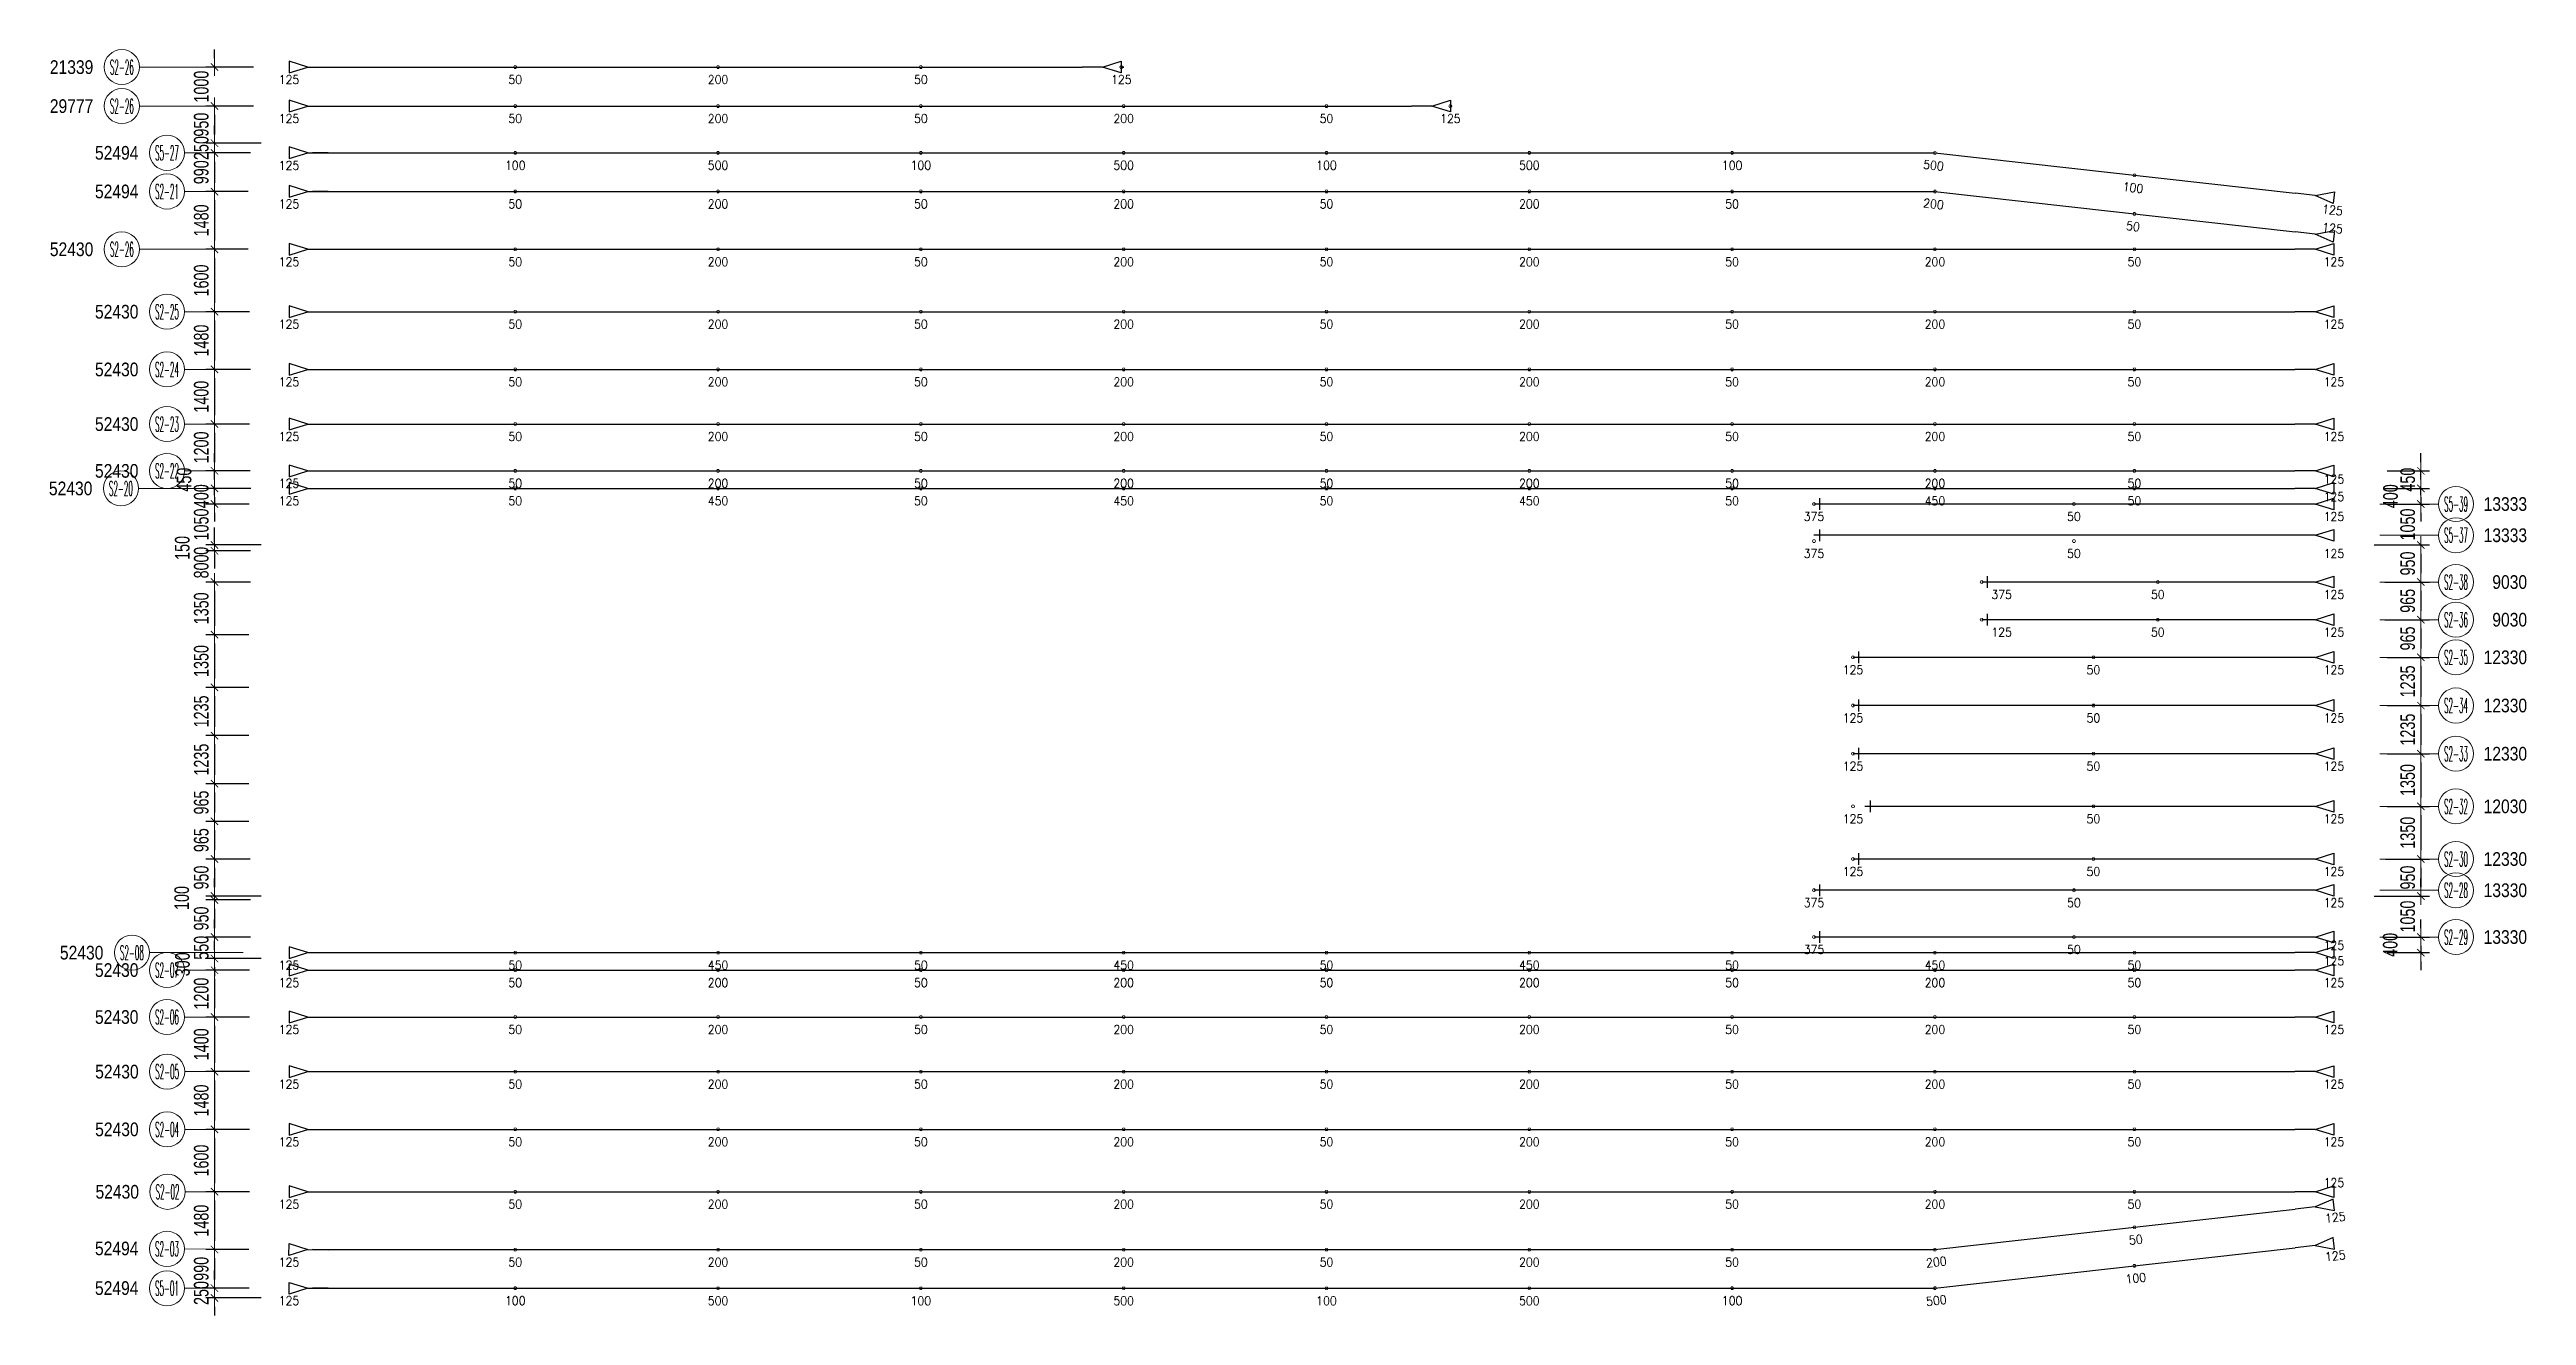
# Model space of a CAD drawing. Header units: millimetres. Extents: x 139404 to 589785, y -24714 to 48110.
# Drawn here: x 385909 to 449417, y 8450 to 40900 of the extents above; entities that cross this region are included whole.
import ezdxf
from ezdxf.enums import TextEntityAlignment as Align

# ---------------------------------------------------------------- set-up
doc = ezdxf.new("R2010")
doc.units = ezdxf.units.MM
doc.layers.get('0').update_dxf_attribs({"lineweight": 20})
doc.layers.get('Defpoints').update_dxf_attribs({"color": 151, "lineweight": 9})
doc.layers.add('ARES_TAG', color=3, linetype='Continuous')
doc.layers.add('NDC_S_TENDON', color=10, linetype='Continuous')
doc.layers.add('Current_plane_Column', color=7, linetype='Continuous', true_color=0x4b00ff)
doc.layers.add('NDC_LCAP', color=87, linetype='Continuous', plot=False)
for name, color, linetype, lineweight in [('NDC_S-TENDON', 6, 'Continuous', 35), ('NDC_S_ANNO', 7, 'Continuous', 20), ('NDC_S_DIM', 1, 'Continuous', 15), ('NDC_S_SYMBOL', 1, 'Continuous', 15)]:
    doc.layers.add(name, color=color, linetype=linetype, lineweight=lineweight)
doc.styles.add('ARES_BIGTEXT', font='VHARIALN.TTF')
doc.styles.add('ARES_ROMANS_0.36', font='romans.shx', dxfattribs={"width": 0.36, "bigfont": 'vns.shx'})
doc.styles.add('NDC_DIM', font='', dxfattribs={"width": 0.75})
doc.styles.get("Standard").update_dxf_attribs({"font": 'arial.ttf'})
doc.styles.get('NDC_DIM').set_extended_font_data('Dotum')
doc.dimstyles.new('NDC_dim_150', dxfattribs={"dimscale": 150, "dimtxt": 2.5, "dimasz": 1.5, "dimexe": 1.5, "dimexo": 2.5, "dimgap": 1, "dimtad": 1, "dimdec": 0, "dimzin": 0, "dimdsep": 46, "dimtxsty": 'NDC_DIM', "dimblk": 'DIMMARK', "dimcen": 0.09, "dimdle": 1.2, "dimclrd": 1, "dimclre": 1, "dimclrt": 3, "dimadec": 0, "dimazin": 0, "dimtfac": 1, "dimtdec": 0, "dimtix": 1, "dimtofl": 0, "dimtmove": 0, "dimatfit": 3, "dimfxl": 8, "dimfxlon": 1, "dimtolj": 1, "dimtzin": 0, "dimarcsym": 0})

msp = doc.modelspace()

# ---------------------------------------------------------------- blocks, each defined once
blk = doc.blocks.new('*U189')
at = {"layer": 'NDC_S_SYMBOL', "color": 3}
blk.add_line((-7682, 0), (-6196, 0), dxfattribs=at)
blk.add_circle((-8132, 0), 450, dxfattribs=at)
at = {"layer": 'NDC_S_TENDON'}
for p, q in [((-4016, 0), (-500, 0)), ((-500, 0), (5123, 0)), ((5123, 0), (46414, 0))]:
    blk.add_line(p, q, dxfattribs=at)
for points in [[(-4536, 0), (-5016, 150), (-5016, -150), (-4536, 0), (-4016, 0)], [(46934, 0), (47414, 150), (47414, -150), (46934, 0), (46414, 0)]]:
    blk.add_lwpolyline(points, dxfattribs=at)
at = {"layer": 'ARES_TAG', "style": 'ARES_ROMANS_0.36', "width": 0.36}
blk.add_attdef('S3', text='', height=375, dxfattribs=at).set_placement((-8132, 0), align=Align.MIDDLE_CENTER)
at = {"layer": 'NDC_LCAP', "style": 'ARES_BIGTEXT'}
blk.add_attdef('L', text='', height=350, dxfattribs=at).set_placement((-8863, 0), align=Align.MIDDLE_RIGHT)
blk = doc.blocks.new('*U186')
at = {"layer": 'NDC_S_SYMBOL', "color": 3}
blk.add_line((-7165, 0), (-4508, 0), dxfattribs=at)
blk.add_circle((-7615, 0), 450, dxfattribs=at)
at = {"layer": 'NDC_S_TENDON'}
for p, q in [((-2328, 0), (-500, 0)), ((-500, 0), (5123, 0)), ((5123, 0), (25449, 0))]:
    blk.add_line(p, q, dxfattribs=at)
for points in [[(-2848, 0), (-3328, 150), (-3328, -150), (-2848, 0), (-2328, 0)], [(25969, 0), (26449, 150), (26449, -150), (25969, 0), (25449, 0)]]:
    blk.add_lwpolyline(points, dxfattribs=at)
at = {"layer": 'ARES_TAG', "style": 'ARES_ROMANS_0.36', "width": 0.36}
blk.add_attdef('S3', text='', height=375, dxfattribs=at).set_placement((-7615, 0), align=Align.MIDDLE_CENTER)
at = {"layer": 'NDC_LCAP', "style": 'ARES_BIGTEXT'}
blk.add_attdef('L', text='', height=350, dxfattribs=at).set_placement((-8346, 0), align=Align.MIDDLE_RIGHT)
blk = doc.blocks.new('*U185')
at = {"layer": 'NDC_S_SYMBOL', "color": 3}
blk.add_line((-7165, 0), (-4508, 0), dxfattribs=at)
blk.add_circle((-7615, 0), 450, dxfattribs=at)
at = {"layer": 'NDC_S_TENDON'}
for p, q in [((-2328, 0), (-500, 0)), ((-500, 0), (5123, 0)), ((5123, 0), (17010, 0))]:
    blk.add_line(p, q, dxfattribs=at)
for points in [[(-2848, 0), (-3328, 150), (-3328, -150), (-2848, 0), (-2328, 0)], [(17530, 0), (18010, 150), (18010, -150), (17530, 0), (17010, 0)]]:
    blk.add_lwpolyline(points, dxfattribs=at)
at = {"layer": 'ARES_TAG', "style": 'ARES_ROMANS_0.36', "width": 0.36}
blk.add_attdef('S3', text='', height=375, dxfattribs=at).set_placement((-7615, 0), align=Align.MIDDLE_CENTER)
at = {"layer": 'NDC_LCAP', "style": 'ARES_BIGTEXT'}
blk.add_attdef('L', text='', height=350, dxfattribs=at).set_placement((-8346, 0), align=Align.MIDDLE_RIGHT)
blk = doc.blocks.new('*U177')
at = {"layer": 'NDC_S_SYMBOL', "color": 3}
blk.add_line((-7376, 0), (-5876, 0), dxfattribs=at)
blk.add_circle((-7826, 0), 450, dxfattribs=at)
at = {"layer": 'NDC_S_TENDON'}
for p, q in [((-3696, 0), (-500, 0)), ((-500, 0), (5123, 0)), ((5123, 0), (46734, 0))]:
    blk.add_line(p, q, dxfattribs=at)
for points in [[(-4216, 0), (-4696, 150), (-4696, -150), (-4216, 0), (-3696, 0)], [(47254, 0), (47734, 150), (47734, -150), (47254, 0), (46734, 0)]]:
    blk.add_lwpolyline(points, dxfattribs=at)
at = {"layer": 'ARES_TAG', "style": 'ARES_ROMANS_0.36', "width": 0.36}
blk.add_attdef('S3', text='', height=375, dxfattribs=at).set_placement((-7826, 0), align=Align.MIDDLE_CENTER)
at = {"layer": 'NDC_LCAP', "style": 'ARES_BIGTEXT'}
blk.add_attdef('L', text='', height=350, dxfattribs=at).set_placement((-8557, 0), align=Align.MIDDLE_RIGHT)
blk = doc.blocks.new('*U178')
at = {"layer": 'NDC_S_SYMBOL', "color": 3}
blk.add_line((-7338, 0), (-5838, 0), dxfattribs=at)
blk.add_circle((-7788, 0), 450, dxfattribs=at)
at = {"layer": 'NDC_S_TENDON'}
for p, q in [((-3658, 0), (-500, 0)), ((-500, 0), (5123, 0)), ((5123, 0), (46772, 0))]:
    blk.add_line(p, q, dxfattribs=at)
for points in [[(-4178, 0), (-4658, 150), (-4658, -150), (-4178, 0), (-3658, 0)], [(47292, 0), (47772, 150), (47772, -150), (47292, 0), (46772, 0)]]:
    blk.add_lwpolyline(points, dxfattribs=at)
at = {"layer": 'ARES_TAG', "style": 'ARES_ROMANS_0.36', "width": 0.36}
blk.add_attdef('S3', text='', height=375, dxfattribs=at).set_placement((-7788, 0), align=Align.MIDDLE_CENTER)
at = {"layer": 'NDC_LCAP', "style": 'ARES_BIGTEXT'}
blk.add_attdef('L', text='', height=350, dxfattribs=at).set_placement((-8519, 0), align=Align.MIDDLE_RIGHT)
blk = doc.blocks.new('*U179')
at = {"layer": 'NDC_S_SYMBOL', "color": 3}
blk.add_line((-7995, 0), (-6495, 0), dxfattribs=at)
blk.add_circle((-8445, 0), 450, dxfattribs=at)
at = {"layer": 'NDC_S_TENDON'}
for p, q in [((-4315, 0), (-500, 0)), ((-500, 0), (5123, 0)), ((5123, 0), (46115, 0))]:
    blk.add_line(p, q, dxfattribs=at)
for points in [[(-4835, 0), (-5315, 150), (-5315, -150), (-4835, 0), (-4315, 0)], [(46635, 0), (47115, 150), (47115, -150), (46635, 0), (46115, 0)]]:
    blk.add_lwpolyline(points, dxfattribs=at)
at = {"layer": 'ARES_TAG', "style": 'ARES_ROMANS_0.36', "width": 0.36}
blk.add_attdef('S3', text='', height=375, dxfattribs=at).set_placement((-8445, 0), align=Align.MIDDLE_CENTER)
at = {"layer": 'NDC_LCAP', "style": 'ARES_BIGTEXT'}
blk.add_attdef('L', text='', height=350, dxfattribs=at).set_placement((-9176, 0), align=Align.MIDDLE_RIGHT)
blk = doc.blocks.new('*U180')
at = {"layer": 'NDC_S_SYMBOL', "color": 3}
blk.add_line((-7319, 0), (-5819, 0), dxfattribs=at)
blk.add_circle((-7769, 0), 450, dxfattribs=at)
at = {"layer": 'NDC_S_TENDON'}
for p, q in [((-3639, 0), (-500, 0)), ((-500, 0), (5123, 0)), ((5123, 0), (46791, 0))]:
    blk.add_line(p, q, dxfattribs=at)
for points in [[(-4159, 0), (-4639, 150), (-4639, -150), (-4159, 0), (-3639, 0)], [(47311, 0), (47791, 150), (47791, -150), (47311, 0), (46791, 0)]]:
    blk.add_lwpolyline(points, dxfattribs=at)
at = {"layer": 'ARES_TAG', "style": 'ARES_ROMANS_0.36', "width": 0.36}
blk.add_attdef('S3', text='', height=375, dxfattribs=at).set_placement((-7769, 0), align=Align.MIDDLE_CENTER)
at = {"layer": 'NDC_LCAP', "style": 'ARES_BIGTEXT'}
blk.add_attdef('L', text='', height=350, dxfattribs=at).set_placement((-8500, 0), align=Align.MIDDLE_RIGHT)
blk = doc.blocks.new('*U181')
at = {"layer": 'NDC_S_SYMBOL', "color": 3}
blk.add_line((-8415, 0), (-5734, 0), dxfattribs=at)
blk.add_circle((-8865, 0), 450, dxfattribs=at)
at = {"layer": 'NDC_S_TENDON'}
for p, q in [((-3554, 0), (-500, 0)), ((-500, 0), (5123, 0)), ((5123, 0), (46876, 0))]:
    blk.add_line(p, q, dxfattribs=at)
for points in [[(-4074, 0), (-4554, 150), (-4554, -150), (-4074, 0), (-3554, 0)], [(47396, 0), (47876, 150), (47876, -150), (47396, 0), (46876, 0)]]:
    blk.add_lwpolyline(points, dxfattribs=at)
at = {"layer": 'ARES_TAG', "style": 'ARES_ROMANS_0.36', "width": 0.36}
blk.add_attdef('S3', text='', height=375, dxfattribs=at).set_placement((-8865, 0), align=Align.MIDDLE_CENTER)
at = {"layer": 'NDC_LCAP', "style": 'ARES_BIGTEXT'}
blk.add_attdef('L', text='', height=350, dxfattribs=at).set_placement((-9596, 0), align=Align.MIDDLE_RIGHT)
blk = doc.blocks.new('*U171')
at = {"layer": 'NDC_S_SYMBOL', "color": 3}
blk.add_line((-9185, 0), (-6785, 0), dxfattribs=at)
blk.add_circle((-9635, 0), 450, dxfattribs=at)
at = {"layer": 'NDC_S_TENDON'}
for p, q in [((-4606, 0), (-500, 0)), ((-500, 0), (5123, 0)), ((5123, 0), (45824, 0))]:
    blk.add_line(p, q, dxfattribs=at)
for points in [[(-5126, 0), (-5606, 150), (-5606, -150), (-5126, 0), (-4606, 0)], [(46344, 0), (46824, 150), (46824, -150), (46344, 0), (45824, 0)]]:
    blk.add_lwpolyline(points, dxfattribs=at)
at = {"layer": 'ARES_TAG', "style": 'ARES_ROMANS_0.36', "width": 0.36}
blk.add_attdef('S3', text='', height=375, dxfattribs=at).set_placement((-9635, 0), align=Align.MIDDLE_CENTER)
at = {"layer": 'NDC_LCAP', "style": 'ARES_BIGTEXT'}
blk.add_attdef('L', text='', height=350, dxfattribs=at).set_placement((-10366, 0), align=Align.MIDDLE_RIGHT)
blk = doc.blocks.new('*U169')
at = {"layer": 'NDC_S_SYMBOL', "color": 3}
blk.add_line((-7165, 0), (-4508, 0), dxfattribs=at)
blk.add_circle((-7615, 0), 450, dxfattribs=at)
at = {"layer": 'NDC_S_TENDON'}
for p, q in [((-2328, 0), (-500, 0)), ((-500, 0), (5123, 0)), ((5123, 0), (48102, 0))]:
    blk.add_line(p, q, dxfattribs=at)
for points in [[(-2848, 0), (-3328, 150), (-3328, -150), (-2848, 0), (-2328, 0)], [(48622, 0), (49102, 150), (49102, -150), (48622, 0), (48102, 0)]]:
    blk.add_lwpolyline(points, dxfattribs=at)
at = {"layer": 'ARES_TAG', "style": 'ARES_ROMANS_0.36', "width": 0.36}
blk.add_attdef('S3', text='', height=375, dxfattribs=at).set_placement((-7615, 0), align=Align.MIDDLE_CENTER)
at = {"layer": 'NDC_LCAP', "style": 'ARES_BIGTEXT'}
blk.add_attdef('L', text='', height=350, dxfattribs=at).set_placement((-8346, 0), align=Align.MIDDLE_RIGHT)
blk = doc.blocks.new('*U182')
at = {"layer": 'NDC_S_SYMBOL', "color": 3}
blk.add_line((-8311, 0), (-6811, 0), dxfattribs=at)
blk.add_circle((-8761, 0), 450, dxfattribs=at)
at = {"layer": 'NDC_S_TENDON'}
for p, q in [((-4631, 0), (-500, 0)), ((-500, 0), (5123, 0)), ((5123, 0), (45799, 0))]:
    blk.add_line(p, q, dxfattribs=at)
for points in [[(-5151, 0), (-5631, 150), (-5631, -150), (-5151, 0), (-4631, 0)], [(46319, 0), (46799, 150), (46799, -150), (46319, 0), (45799, 0)]]:
    blk.add_lwpolyline(points, dxfattribs=at)
at = {"layer": 'ARES_TAG', "style": 'ARES_ROMANS_0.36', "width": 0.36}
blk.add_attdef('S3', text='', height=375, dxfattribs=at).set_placement((-8761, 0), align=Align.MIDDLE_CENTER)
at = {"layer": 'NDC_LCAP', "style": 'ARES_BIGTEXT'}
blk.add_attdef('L', text='', height=350, dxfattribs=at).set_placement((-9492, 0), align=Align.MIDDLE_RIGHT)
blk = doc.blocks.new('*U183')
at = {"layer": 'NDC_S_SYMBOL', "color": 3}
blk.add_line((-7901, 0), (-6401, 0), dxfattribs=at)
blk.add_circle((-8351, 0), 450, dxfattribs=at)
at = {"layer": 'NDC_S_TENDON'}
for p, q in [((-4221, 0), (-500, 0)), ((-500, 0), (5123, 0)), ((5123, 0), (46209, 0))]:
    blk.add_line(p, q, dxfattribs=at)
for points in [[(-4741, 0), (-5221, 150), (-5221, -150), (-4741, 0), (-4221, 0)], [(46729, 0), (47209, 150), (47209, -150), (46729, 0), (46209, 0)]]:
    blk.add_lwpolyline(points, dxfattribs=at)
at = {"layer": 'ARES_TAG', "style": 'ARES_ROMANS_0.36', "width": 0.36}
blk.add_attdef('S3', text='', height=375, dxfattribs=at).set_placement((-8351, 0), align=Align.MIDDLE_CENTER)
at = {"layer": 'NDC_LCAP', "style": 'ARES_BIGTEXT'}
blk.add_attdef('L', text='', height=350, dxfattribs=at).set_placement((-9082, 0), align=Align.MIDDLE_RIGHT)
blk = doc.blocks.new('*U187')
at = {"layer": 'NDC_S_SYMBOL', "color": 3}
blk.add_line((-7819, 0), (-6324, 0), dxfattribs=at)
blk.add_circle((-8269, 0), 450, dxfattribs=at)
at = {"layer": 'NDC_S_TENDON'}
for p, q in [((-4144, 0), (-500, 0)), ((-500, 0), (5123, 0)), ((5123, 0), (46286, 0))]:
    blk.add_line(p, q, dxfattribs=at)
for points in [[(-4664, 0), (-5144, 150), (-5144, -150), (-4664, 0), (-4144, 0)], [(46806, 0), (47286, 150), (47286, -150), (46806, 0), (46286, 0)]]:
    blk.add_lwpolyline(points, dxfattribs=at)
at = {"layer": 'ARES_TAG', "style": 'ARES_ROMANS_0.36', "width": 0.36}
blk.add_attdef('S3', text='', height=375, dxfattribs=at).set_placement((-8269, 0), align=Align.MIDDLE_CENTER)
at = {"layer": 'NDC_LCAP', "style": 'ARES_BIGTEXT'}
blk.add_attdef('L', text='', height=350, dxfattribs=at).set_placement((-9000, 0), align=Align.MIDDLE_RIGHT)
blk = doc.blocks.new('*U188')
at = {"layer": 'NDC_S_SYMBOL', "color": 3}
blk.add_line((-7665, 0), (-6170, 0), dxfattribs=at)
blk.add_circle((-8115, 0), 450, dxfattribs=at)
at = {"layer": 'NDC_S_TENDON'}
for p, q in [((-3990, 0), (-500, 0)), ((-500, 0), (5123, 0)), ((5123, 0), (46440, 0))]:
    blk.add_line(p, q, dxfattribs=at)
for points in [[(-4510, 0), (-4990, 150), (-4990, -150), (-4510, 0), (-3990, 0)], [(46960, 0), (47440, 150), (47440, -150), (46960, 0), (46440, 0)]]:
    blk.add_lwpolyline(points, dxfattribs=at)
at = {"layer": 'ARES_TAG', "style": 'ARES_ROMANS_0.36', "width": 0.36}
blk.add_attdef('S3', text='', height=375, dxfattribs=at).set_placement((-8115, 0), align=Align.MIDDLE_CENTER)
at = {"layer": 'NDC_LCAP', "style": 'ARES_BIGTEXT'}
blk.add_attdef('L', text='', height=350, dxfattribs=at).set_placement((-8846, 0), align=Align.MIDDLE_RIGHT)
blk = doc.blocks.new('*U168')
at = {"layer": 'NDC_S_SYMBOL', "color": 3}
blk.add_line((-7068, 0), (-5568, 0), dxfattribs=at)
blk.add_circle((-7518, 0), 450, dxfattribs=at)
at = {"layer": 'NDC_S_TENDON'}
for p, q in [((-3388, 0), (-500, 0)), ((-500, 0), (3137, 0)), ((3137, 0), (3642, 0)), ((3642, 0), (4642, 0)), ((4492, -150), (4492, 150))]:
    blk.add_line(p, q, dxfattribs=at)
blk.add_lwpolyline([(-3908, 0), (-4388, 150), (-4388, -150), (-3908, 0), (-3388, 0)], dxfattribs=at)
at = {"layer": 'ARES_TAG', "style": 'ARES_ROMANS_0.36', "width": 0.36}
blk.add_attdef('S3', text='', height=375, dxfattribs=at).set_placement((-7518, 0), align=Align.MIDDLE_CENTER)
at = {"layer": 'NDC_LCAP', "style": 'ARES_BIGTEXT'}
blk.add_attdef('L', text='', height=350, dxfattribs=at).set_placement((-8249, 0), align=Align.MIDDLE_RIGHT)
blk = doc.blocks.new('*U163')
at = {"layer": 'NDC_S_SYMBOL', "color": 3}
blk.add_line((-7068, 0), (-5568, 0), dxfattribs=at)
blk.add_circle((-7518, 0), 450, dxfattribs=at)
at = {"layer": 'NDC_S_TENDON'}
for p, q in [((-3388, 0), (-500, 0)), ((-500, 0), (5123, 0)), ((5123, 0), (7942, 0)), ((7942, 0), (8942, 0)), ((8792, -150), (8792, 150))]:
    blk.add_line(p, q, dxfattribs=at)
blk.add_lwpolyline([(-3908, 0), (-4388, 150), (-4388, -150), (-3908, 0), (-3388, 0)], dxfattribs=at)
at = {"layer": 'ARES_TAG', "style": 'ARES_ROMANS_0.36', "width": 0.36}
blk.add_attdef('S3', text='', height=375, dxfattribs=at).set_placement((-7518, 0), align=Align.MIDDLE_CENTER)
at = {"layer": 'NDC_LCAP', "style": 'ARES_BIGTEXT'}
blk.add_attdef('L', text='', height=350, dxfattribs=at).set_placement((-8249, 0), align=Align.MIDDLE_RIGHT)
blk = doc.blocks.new('*U167')
at = {"layer": 'NDC_S_SYMBOL', "color": 3}
blk.add_line((-7068, 0), (-5568, 0), dxfattribs=at)
blk.add_circle((-7518, 0), 450, dxfattribs=at)
at = {"layer": 'NDC_S_TENDON'}
for p, q in [((-3388, 0), (-500, 0)), ((-500, 0), (5123, 0)), ((5123, 0), (6942, 0)), ((6942, 0), (7942, 0)), ((7792, -150), (7792, 150))]:
    blk.add_line(p, q, dxfattribs=at)
blk.add_lwpolyline([(-3908, 0), (-4388, 150), (-4388, -150), (-3908, 0), (-3388, 0)], dxfattribs=at)
at = {"layer": 'ARES_TAG', "style": 'ARES_ROMANS_0.36', "width": 0.36}
blk.add_attdef('S3', text='', height=375, dxfattribs=at).set_placement((-7518, 0), align=Align.MIDDLE_CENTER)
at = {"layer": 'NDC_LCAP', "style": 'ARES_BIGTEXT'}
blk.add_attdef('L', text='', height=350, dxfattribs=at).set_placement((-8249, 0), align=Align.MIDDLE_RIGHT)
blk = doc.blocks.new('*U164')
at = {"layer": 'NDC_S_SYMBOL', "color": 3}
blk.add_line((-7068, 0), (-5568, 0), dxfattribs=at)
blk.add_circle((-7518, 0), 450, dxfattribs=at)
at = {"layer": 'NDC_S_TENDON'}
for p, q in [((-3388, 0), (-500, 0)), ((-500, 0), (5123, 0)), ((5123, 0), (7945, 0)), ((7945, 0), (8945, 0)), ((8795, -150), (8795, 150))]:
    blk.add_line(p, q, dxfattribs=at)
blk.add_lwpolyline([(-3908, 0), (-4388, 150), (-4388, -150), (-3908, 0), (-3388, 0)], dxfattribs=at)
at = {"layer": 'ARES_TAG', "style": 'ARES_ROMANS_0.36', "width": 0.36}
blk.add_attdef('S3', text='', height=375, dxfattribs=at).set_placement((-7518, 0), align=Align.MIDDLE_CENTER)
at = {"layer": 'NDC_LCAP', "style": 'ARES_BIGTEXT'}
blk.add_attdef('L', text='', height=350, dxfattribs=at).set_placement((-8249, 0), align=Align.MIDDLE_RIGHT)
blk = doc.blocks.new('*U176')
at = {"layer": 'NDC_S_SYMBOL', "color": 3}
blk.add_line((-19730, 0), (-18230, 0), dxfattribs=at)
blk.add_circle((-20180, 0), 450, dxfattribs=at)
at = {"layer": 'NDC_S_TENDON'}
for p, q in [((-16050, 0), (-16450, 0)), ((-16450, 0), (25150, 0)), ((25150, 0), (34386, -1037))]:
    blk.add_line(p, q, dxfattribs=at)
for points in [[(-16570, 0), (-17050, 150), (-17050, -150), (-16570, 0), (-16050, 0)], [(34903, -1095), (35397, -999), (35363, -1297), (34903, -1095), (34386, -1037)]]:
    blk.add_lwpolyline(points, dxfattribs=at)
at = {"layer": 'ARES_TAG', "style": 'ARES_ROMANS_0.36', "width": 0.36}
blk.add_attdef('S3', text='', height=375, dxfattribs=at).set_placement((-20180, 0), align=Align.MIDDLE_CENTER)
at = {"layer": 'NDC_LCAP', "style": 'ARES_BIGTEXT'}
blk.add_attdef('L', text='', height=350, dxfattribs=at).set_placement((-20911, 0), align=Align.MIDDLE_RIGHT)
blk = doc.blocks.new('*U161')
at = {"layer": 'NDC_S_SYMBOL', "color": 3}
blk.add_line((-19730, 0), (-18230, 0), dxfattribs=at)
blk.add_circle((-20180, 0), 450, dxfattribs=at)
at = {"layer": 'NDC_S_TENDON'}
for p, q in [((-16050, 0), (-16450, 0)), ((-16450, 0), (25150, 0)), ((25150, 0), (34386, -1037))]:
    blk.add_line(p, q, dxfattribs=at)
for points in [[(-16570, 0), (-17050, 150), (-17050, -150), (-16570, 0), (-16050, 0)], [(34903, -1095), (35397, -999), (35363, -1297), (34903, -1095), (34386, -1037)]]:
    blk.add_lwpolyline(points, dxfattribs=at)
at = {"layer": 'ARES_TAG', "style": 'ARES_ROMANS_0.36', "width": 0.36}
blk.add_attdef('S3', text='', height=375, dxfattribs=at).set_placement((-20180, 0), align=Align.MIDDLE_CENTER)
at = {"layer": 'NDC_LCAP', "style": 'ARES_BIGTEXT'}
blk.add_attdef('L', text='', height=350, dxfattribs=at).set_placement((-20911, 0), align=Align.MIDDLE_RIGHT)
blk = doc.blocks.new('*U174')
at = {"layer": 'NDC_S_SYMBOL', "color": 3}
blk.add_line((-19730, 0), (-18230, 0), dxfattribs=at)
blk.add_circle((-20180, 0), 450, dxfattribs=at)
at = {"layer": 'NDC_S_TENDON'}
for p, q in [((-16050, 0), (-16450, 0)), ((-16450, 0), (25150, 0)), ((25150, 0), (34386, -1037))]:
    blk.add_line(p, q, dxfattribs=at)
for points in [[(-16570, 0), (-17050, 150), (-17050, -150), (-16570, 0), (-16050, 0)], [(34903, -1095), (35397, -999), (35363, -1297), (34903, -1095), (34386, -1037)]]:
    blk.add_lwpolyline(points, dxfattribs=at)
at = {"layer": 'ARES_TAG', "style": 'ARES_ROMANS_0.36', "width": 0.36}
blk.add_attdef('S3', text='', height=375, dxfattribs=at).set_placement((-20180, 0), align=Align.MIDDLE_CENTER)
at = {"layer": 'NDC_LCAP', "style": 'ARES_BIGTEXT'}
blk.add_attdef('L', text='', height=350, dxfattribs=at).set_placement((-20911, 0), align=Align.MIDDLE_RIGHT)
blk = doc.blocks.new('*U173')
at = {"layer": 'NDC_S_SYMBOL', "color": 3}
blk.add_line((-19730, -17), (-18230, -9), dxfattribs=at)
blk.add_circle((-20180, -19), 450, dxfattribs=at)
at = {"layer": 'NDC_S_TENDON'}
for p, q in [((-16050, 2), (-16450, 0)), ((-16450, 0), (25150, 0)), ((25150, 0), (34386, -1037))]:
    blk.add_line(p, q, dxfattribs=at)
for points in [[(-16570, -1), (-17051, 147), (-17049, -153), (-16570, -1), (-16050, 2)], [(34903, -1095), (35397, -999), (35363, -1297), (34903, -1095), (34386, -1037)]]:
    blk.add_lwpolyline(points, dxfattribs=at)
at = {"layer": 'ARES_TAG', "style": 'ARES_ROMANS_0.36', "width": 0.36}
blk.add_attdef('S3', text='', height=375, rotation=0.29075, dxfattribs=at).set_placement((-20180, -19), align=Align.MIDDLE_CENTER)
at = {"layer": 'NDC_LCAP', "style": 'ARES_BIGTEXT'}
blk.add_attdef('L', text='', height=350, rotation=0.29075, dxfattribs=at).set_placement((-20911, -23), align=Align.MIDDLE_RIGHT)
blk = doc.blocks.new('*U166')
at = {"layer": 'NDC_S_SYMBOL', "color": 3}
blk.add_line((-7068, 0), (-5568, 0), dxfattribs=at)
blk.add_circle((-7518, 0), 450, dxfattribs=at)
at = {"layer": 'NDC_S_TENDON'}
for p, q in [((-3388, 0), (-500, 0)), ((-500, 0), (5123, 0)), ((5123, 0), (6942, 0)), ((6942, 0), (7942, 0)), ((7792, -150), (7792, 150))]:
    blk.add_line(p, q, dxfattribs=at)
blk.add_lwpolyline([(-3908, 0), (-4388, 150), (-4388, -150), (-3908, 0), (-3388, 0)], dxfattribs=at)
at = {"layer": 'ARES_TAG', "style": 'ARES_ROMANS_0.36', "width": 0.36}
blk.add_attdef('S3', text='', height=375, dxfattribs=at).set_placement((-7518, 0), align=Align.MIDDLE_CENTER)
at = {"layer": 'NDC_LCAP', "style": 'ARES_BIGTEXT'}
blk.add_attdef('L', text='', height=350, dxfattribs=at).set_placement((-8249, 0), align=Align.MIDDLE_RIGHT)
blk = doc.blocks.new('*U165')
at = {"layer": 'NDC_S_SYMBOL', "color": 3}
blk.add_line((-7068, 0), (-5568, 0), dxfattribs=at)
blk.add_circle((-7518, 0), 450, dxfattribs=at)
at = {"layer": 'NDC_S_TENDON'}
for p, q in [((-3388, 0), (-500, 0)), ((-500, 0), (5123, 0)), ((5123, 0), (6942, 0)), ((6942, 0), (7942, 0)), ((7792, -150), (7792, 150))]:
    blk.add_line(p, q, dxfattribs=at)
blk.add_lwpolyline([(-3908, 0), (-4388, 150), (-4388, -150), (-3908, 0), (-3388, 0)], dxfattribs=at)
at = {"layer": 'ARES_TAG', "style": 'ARES_ROMANS_0.36', "width": 0.36}
blk.add_attdef('S3', text='', height=375, dxfattribs=at).set_placement((-7518, 0), align=Align.MIDDLE_CENTER)
at = {"layer": 'NDC_LCAP', "style": 'ARES_BIGTEXT'}
blk.add_attdef('L', text='', height=350, dxfattribs=at).set_placement((-8249, 0), align=Align.MIDDLE_RIGHT)
blk = doc.blocks.new('*U159')
at = {"layer": 'NDC_S_SYMBOL', "color": 3}
blk.add_line((-7068, 0), (-5568, 0), dxfattribs=at)
blk.add_circle((-7518, 0), 450, dxfattribs=at)
at = {"layer": 'NDC_S_TENDON'}
for p, q in [((-3388, 0), (-500, 0)), ((-500, 0), (5123, 0)), ((5123, 0), (6642, 0)), ((6642, 0), (7642, 0)), ((7492, -150), (7492, 150))]:
    blk.add_line(p, q, dxfattribs=at)
blk.add_lwpolyline([(-3908, 0), (-4388, 150), (-4388, -150), (-3908, 0), (-3388, 0)], dxfattribs=at)
at = {"layer": 'ARES_TAG', "style": 'ARES_ROMANS_0.36', "width": 0.36}
blk.add_attdef('S3', text='', height=375, dxfattribs=at).set_placement((-7518, 0), align=Align.MIDDLE_CENTER)
at = {"layer": 'NDC_LCAP', "style": 'ARES_BIGTEXT'}
blk.add_attdef('L', text='', height=350, dxfattribs=at).set_placement((-8249, 0), align=Align.MIDDLE_RIGHT)
blk = doc.blocks.new('TDX')
at = {"layer": 'NDC_S-TENDON', "linetype": 'Continuous'}
blk.add_line((30850, 30950, 2179), (30789, 30950, 2179), dxfattribs=at)
for points, elevation in [([(15290, 30950, 20, 20, 0), (15270, 30985, 20, 20, 0), (15230, 30985, 20, 20, 0), (15210, 30950, 20, 20, 0), (15230, 30915, 20, 20, 0), (15270, 30915, 20, 20, 0)], 2029), ([(15290, 30950, 20, 20, 0), (15270, 30985, 20, 20, 0), (15230, 30985, 20, 20, 0), (15210, 30950, 20, 20, 0), (15230, 30915, 20, 20, 0), (15270, 30915, 20, 20, 0)], 2029), ([(20490, 30950, 20, 20, 0), (20470, 30985, 20, 20, 0), (20430, 30985, 20, 20, 0), (20410, 30950, 20, 20, 0), (20430, 30915, 20, 20, 0), (20470, 30915, 20, 20, 0)], 2179), ([(20490, 30950, 20, 20, 0), (20470, 30985, 20, 20, 0), (20430, 30985, 20, 20, 0), (20410, 30950, 20, 20, 0), (20430, 30915, 20, 20, 0), (20470, 30915, 20, 20, 0)], 2179), ([(20490, 30950, 20, 20, 0), (20470, 30985, 20, 20, 0), (20430, 30985, 20, 20, 0), (20410, 30950, 20, 20, 0), (20430, 30915, 20, 20, 0), (20470, 30915, 20, 20, 0)], 2179), ([(20490, 30950, 20, 20, 0), (20470, 30985, 20, 20, 0), (20430, 30985, 20, 20, 0), (20410, 30950, 20, 20, 0), (20430, 30915, 20, 20, 0), (20470, 30915, 20, 20, 0)], 2179), ([(25690, 30950, 20, 20, 0), (25670, 30985, 20, 20, 0), (25630, 30985, 20, 20, 0), (25610, 30950, 20, 20, 0), (25630, 30915, 20, 20, 0), (25670, 30915, 20, 20, 0)], 2029), ([(25690, 30950, 20, 20, 0), (25670, 30985, 20, 20, 0), (25630, 30985, 20, 20, 0), (25610, 30950, 20, 20, 0), (25630, 30915, 20, 20, 0), (25670, 30915, 20, 20, 0)], 2029), ([(30829, 30950, 20, 20, 0), (30809, 30985, 20, 20, 0), (30769, 30985, 20, 20, 0), (30749, 30950, 20, 20, 0), (30769, 30915, 20, 20, 0), (30809, 30915, 20, 20, 0)], 5044), ([(30829, 30950, 20, 20, 0), (30809, 30985, 20, 20, 0), (30769, 30985, 20, 20, 0), (30749, 30950, 20, 20, 0), (30769, 30915, 20, 20, 0), (30809, 30915, 20, 20, 0)], 5044), ([(15290, 29950, 20, 20, 0), (15270, 29985, 20, 20, 0), (15230, 29985, 20, 20, 0), (15210, 29950, 20, 20, 0), (15230, 29915, 20, 20, 0), (15270, 29915, 20, 20, 0)], 2029), ([(15290, 29950, 20, 20, 0), (15270, 29985, 20, 20, 0), (15230, 29985, 20, 20, 0), (15210, 29950, 20, 20, 0), (15230, 29915, 20, 20, 0), (15270, 29915, 20, 20, 0)], 2029), ([(20490, 29950, 20, 20, 0), (20470, 29985, 20, 20, 0), (20430, 29985, 20, 20, 0), (20410, 29950, 20, 20, 0), (20430, 29915, 20, 20, 0), (20470, 29915, 20, 20, 0)], 2179), ([(20490, 29950, 20, 20, 0), (20470, 29985, 20, 20, 0), (20430, 29985, 20, 20, 0), (20410, 29950, 20, 20, 0), (20430, 29915, 20, 20, 0), (20470, 29915, 20, 20, 0)], 2179), ([(20490, 29950, 20, 20, 0), (20470, 29985, 20, 20, 0), (20430, 29985, 20, 20, 0), (20410, 29950, 20, 20, 0), (20430, 29915, 20, 20, 0), (20470, 29915, 20, 20, 0)], 2179), ([(20490, 29950, 20, 20, 0), (20470, 29985, 20, 20, 0), (20430, 29985, 20, 20, 0), (20410, 29950, 20, 20, 0), (20430, 29915, 20, 20, 0), (20470, 29915, 20, 20, 0)], 2179), ([(25690, 29950, 20, 20, 0), (25670, 29985, 20, 20, 0), (25630, 29985, 20, 20, 0), (25610, 29950, 20, 20, 0), (25630, 29915, 20, 20, 0), (25670, 29915, 20, 20, 0)], 2029), ([(25690, 29950, 20, 20, 0), (25670, 29985, 20, 20, 0), (25630, 29985, 20, 20, 0), (25610, 29950, 20, 20, 0), (25630, 29915, 20, 20, 0), (25670, 29915, 20, 20, 0)], 2029), ([(30890, 29950, 20, 20, 0), (30870, 29985, 20, 20, 0), (30830, 29985, 20, 20, 0), (30810, 29950, 20, 20, 0), (30830, 29915, 20, 20, 0), (30870, 29915, 20, 20, 0)], 2179), ([(30890, 29950, 20, 20, 0), (30870, 29985, 20, 20, 0), (30830, 29985, 20, 20, 0), (30810, 29950, 20, 20, 0), (30830, 29915, 20, 20, 0), (30870, 29915, 20, 20, 0)], 2179), ([(30890, 29950, 20, 20, 0), (30870, 29985, 20, 20, 0), (30830, 29985, 20, 20, 0), (30810, 29950, 20, 20, 0), (30830, 29915, 20, 20, 0), (30870, 29915, 20, 20, 0)], 2179), ([(30890, 29950, 20, 20, 0), (30870, 29985, 20, 20, 0), (30830, 29985, 20, 20, 0), (30810, 29950, 20, 20, 0), (30830, 29915, 20, 20, 0), (30870, 29915, 20, 20, 0)], 2179), ([(36090, 29950, 20, 20, 0), (36070, 29985, 20, 20, 0), (36030, 29985, 20, 20, 0), (36010, 29950, 20, 20, 0), (36030, 29915, 20, 20, 0), (36070, 29915, 20, 20, 0)], 2019), ([(36090, 29950, 20, 20, 0), (36070, 29985, 20, 20, 0), (36030, 29985, 20, 20, 0), (36010, 29950, 20, 20, 0), (36030, 29915, 20, 20, 0), (36070, 29915, 20, 20, 0)], 2019), ([(39267, 29950, 20, 20, 0), (39247, 29985, 20, 20, 0), (39207, 29985, 20, 20, 0), (39187, 29950, 20, 20, 0), (39207, 29915, 20, 20, 0), (39247, 29915, 20, 20, 0)], 5044), ([(39267, 29950, 20, 20, 0), (39247, 29985, 20, 20, 0), (39207, 29985, 20, 20, 0), (39187, 29950, 20, 20, 0), (39207, 29915, 20, 20, 0), (39247, 29915, 20, 20, 0)], 5044), ([(15290, 28751, 20, 20, 0), (15270, 28786, 20, 20, 0), (15230, 28786, 20, 20, 0), (15210, 28751, 20, 20, 0), (15230, 28717, 20, 20, 0), (15270, 28717, 20, 20, 0)], 2500), ([(15290, 28751, 20, 20, 0), (15270, 28786, 20, 20, 0), (15230, 28786, 20, 20, 0), (15210, 28751, 20, 20, 0), (15230, 28717, 20, 20, 0), (15270, 28717, 20, 20, 0)], 2500), ([(15290, 28751, 20, 20, 0), (15270, 28786, 20, 20, 0), (15230, 28786, 20, 20, 0), (15210, 28751, 20, 20, 0), (15230, 28717, 20, 20, 0), (15270, 28717, 20, 20, 0)], 2572), ([(15290, 28751, 20, 20, 0), (15270, 28786, 20, 20, 0), (15230, 28786, 20, 20, 0), (15210, 28751, 20, 20, 0), (15230, 28717, 20, 20, 0), (15270, 28717, 20, 20, 0)], 2572), ([(20490, 28753, 20, 20, 0), (20470, 28787, 20, 20, 0), (20430, 28787, 20, 20, 0), (20410, 28753, 20, 20, 0), (20430, 28718, 20, 20, 0), (20470, 28718, 20, 20, 0)], 2900), ([(20490, 28753, 20, 20, 0), (20470, 28787, 20, 20, 0), (20430, 28787, 20, 20, 0), (20410, 28753, 20, 20, 0), (20430, 28718, 20, 20, 0), (20470, 28718, 20, 20, 0)], 2900), ([(20490, 28753, 20, 20, 0), (20470, 28787, 20, 20, 0), (20430, 28787, 20, 20, 0), (20410, 28753, 20, 20, 0), (20430, 28718, 20, 20, 0), (20470, 28718, 20, 20, 0)], 2900), ([(20490, 28753, 20, 20, 0), (20470, 28787, 20, 20, 0), (20430, 28787, 20, 20, 0), (20410, 28753, 20, 20, 0), (20430, 28718, 20, 20, 0), (20470, 28718, 20, 20, 0)], 2900), ([(20490, 28753, 20, 20, 0), (20470, 28787, 20, 20, 0), (20430, 28787, 20, 20, 0), (20410, 28753, 20, 20, 0), (20430, 28718, 20, 20, 0), (20470, 28718, 20, 20, 0)], 2972), ([(20490, 28753, 20, 20, 0), (20470, 28787, 20, 20, 0), (20430, 28787, 20, 20, 0), (20410, 28753, 20, 20, 0), (20430, 28718, 20, 20, 0), (20470, 28718, 20, 20, 0)], 2972), ([(20490, 28753, 20, 20, 0), (20470, 28787, 20, 20, 0), (20430, 28787, 20, 20, 0), (20410, 28753, 20, 20, 0), (20430, 28718, 20, 20, 0), (20470, 28718, 20, 20, 0)], 2972), ([(20490, 28753, 20, 20, 0), (20470, 28787, 20, 20, 0), (20430, 28787, 20, 20, 0), (20410, 28753, 20, 20, 0), (20430, 28718, 20, 20, 0), (20470, 28718, 20, 20, 0)], 2972), ([(25690, 28753, 20, 20, 0), (25670, 28787, 20, 20, 0), (25630, 28787, 20, 20, 0), (25610, 28753, 20, 20, 0), (25630, 28718, 20, 20, 0), (25670, 28718, 20, 20, 0)], 2500), ([(25690, 28753, 20, 20, 0), (25670, 28787, 20, 20, 0), (25630, 28787, 20, 20, 0), (25610, 28753, 20, 20, 0), (25630, 28718, 20, 20, 0), (25670, 28718, 20, 20, 0)], 2500), ([(25690, 28753, 20, 20, 0), (25670, 28787, 20, 20, 0), (25630, 28787, 20, 20, 0), (25610, 28753, 20, 20, 0), (25630, 28718, 20, 20, 0), (25670, 28718, 20, 20, 0)], 2572), ([(25690, 28753, 20, 20, 0), (25670, 28787, 20, 20, 0), (25630, 28787, 20, 20, 0), (25610, 28753, 20, 20, 0), (25630, 28718, 20, 20, 0), (25670, 28718, 20, 20, 0)], 2572), ([(30890, 28753, 20, 20, 0), (30870, 28787, 20, 20, 0), (30830, 28787, 20, 20, 0), (30810, 28753, 20, 20, 0), (30830, 28718, 20, 20, 0), (30870, 28718, 20, 20, 0)], 2900), ([(30890, 28753, 20, 20, 0), (30870, 28787, 20, 20, 0), (30830, 28787, 20, 20, 0), (30810, 28753, 20, 20, 0), (30830, 28718, 20, 20, 0), (30870, 28718, 20, 20, 0)], 2900), ([(30890, 28753, 20, 20, 0), (30870, 28787, 20, 20, 0), (30830, 28787, 20, 20, 0), (30810, 28753, 20, 20, 0), (30830, 28718, 20, 20, 0), (30870, 28718, 20, 20, 0)], 2900), ([(30890, 28753, 20, 20, 0), (30870, 28787, 20, 20, 0), (30830, 28787, 20, 20, 0), (30810, 28753, 20, 20, 0), (30830, 28718, 20, 20, 0), (30870, 28718, 20, 20, 0)], 2900), ([(30890, 28753, 20, 20, 0), (30870, 28787, 20, 20, 0), (30830, 28787, 20, 20, 0), (30810, 28753, 20, 20, 0), (30830, 28718, 20, 20, 0), (30870, 28718, 20, 20, 0)], 2972), ([(30890, 28753, 20, 20, 0), (30870, 28787, 20, 20, 0), (30830, 28787, 20, 20, 0), (30810, 28753, 20, 20, 0), (30830, 28718, 20, 20, 0), (30870, 28718, 20, 20, 0)], 2972), ([(30890, 28753, 20, 20, 0), (30870, 28787, 20, 20, 0), (30830, 28787, 20, 20, 0), (30810, 28753, 20, 20, 0), (30830, 28718, 20, 20, 0), (30870, 28718, 20, 20, 0)], 2972), ([(30890, 28753, 20, 20, 0), (30870, 28787, 20, 20, 0), (30830, 28787, 20, 20, 0), (30810, 28753, 20, 20, 0), (30830, 28718, 20, 20, 0), (30870, 28718, 20, 20, 0)], 2972), ([(36090, 28753, 20, 20, 0), (36070, 28787, 20, 20, 0), (36030, 28787, 20, 20, 0), (36010, 28753, 20, 20, 0), (36030, 28718, 20, 20, 0), (36070, 28718, 20, 20, 0)], 2500), ([(36090, 28753, 20, 20, 0), (36070, 28787, 20, 20, 0), (36030, 28787, 20, 20, 0), (36010, 28753, 20, 20, 0), (36030, 28718, 20, 20, 0), (36070, 28718, 20, 20, 0)], 2500), ([(36090, 28753, 20, 20, 0), (36070, 28787, 20, 20, 0), (36030, 28787, 20, 20, 0), (36010, 28753, 20, 20, 0), (36030, 28718, 20, 20, 0), (36070, 28718, 20, 20, 0)], 2572), ([(36090, 28753, 20, 20, 0), (36070, 28787, 20, 20, 0), (36030, 28787, 20, 20, 0), (36010, 28753, 20, 20, 0), (36030, 28718, 20, 20, 0), (36070, 28718, 20, 20, 0)], 2572), ([(41290, 28753, 20, 20, 0), (41270, 28787, 20, 20, 0), (41230, 28787, 20, 20, 0), (41210, 28753, 20, 20, 0), (41230, 28718, 20, 20, 0), (41270, 28718, 20, 20, 0)], 2900), ([(41290, 28753, 20, 20, 0), (41270, 28787, 20, 20, 0), (41230, 28787, 20, 20, 0), (41210, 28753, 20, 20, 0), (41230, 28718, 20, 20, 0), (41270, 28718, 20, 20, 0)], 2900), ([(41290, 28753, 20, 20, 0), (41270, 28787, 20, 20, 0), (41230, 28787, 20, 20, 0), (41210, 28753, 20, 20, 0), (41230, 28718, 20, 20, 0), (41270, 28718, 20, 20, 0)], 2900), ([(41290, 28753, 20, 20, 0), (41270, 28787, 20, 20, 0), (41230, 28787, 20, 20, 0), (41210, 28753, 20, 20, 0), (41230, 28718, 20, 20, 0), (41270, 28718, 20, 20, 0)], 2900), ([(41290, 28753, 20, 20, 0), (41270, 28787, 20, 20, 0), (41230, 28787, 20, 20, 0), (41210, 28753, 20, 20, 0), (41230, 28718, 20, 20, 0), (41270, 28718, 20, 20, 0)], 2972), ([(41290, 28753, 20, 20, 0), (41270, 28787, 20, 20, 0), (41230, 28787, 20, 20, 0), (41210, 28753, 20, 20, 0), (41230, 28718, 20, 20, 0), (41270, 28718, 20, 20, 0)], 2972), ([(41290, 28753, 20, 20, 0), (41270, 28787, 20, 20, 0), (41230, 28787, 20, 20, 0), (41210, 28753, 20, 20, 0), (41230, 28718, 20, 20, 0), (41270, 28718, 20, 20, 0)], 2972), ([(41290, 28753, 20, 20, 0), (41270, 28787, 20, 20, 0), (41230, 28787, 20, 20, 0), (41210, 28753, 20, 20, 0), (41230, 28718, 20, 20, 0), (41270, 28718, 20, 20, 0)], 2972), ([(46490, 28751, 20, 20, 0), (46470, 28786, 20, 20, 0), (46430, 28786, 20, 20, 0), (46410, 28751, 20, 20, 0), (46430, 28717, 20, 20, 0), (46470, 28717, 20, 20, 0)], 2500), ([(46490, 28751, 20, 20, 0), (46470, 28786, 20, 20, 0), (46430, 28786, 20, 20, 0), (46410, 28751, 20, 20, 0), (46430, 28717, 20, 20, 0), (46470, 28717, 20, 20, 0)], 2500), ([(46490, 28751, 20, 20, 0), (46470, 28786, 20, 20, 0), (46430, 28786, 20, 20, 0), (46410, 28751, 20, 20, 0), (46430, 28717, 20, 20, 0), (46470, 28717, 20, 20, 0)], 2572), ([(46490, 28751, 20, 20, 0), (46470, 28786, 20, 20, 0), (46430, 28786, 20, 20, 0), (46410, 28751, 20, 20, 0), (46430, 28717, 20, 20, 0), (46470, 28717, 20, 20, 0)], 2572), ([(51690, 28750, 20, 20, 0), (51670, 28785, 20, 20, 0), (51630, 28785, 20, 20, 0), (51610, 28750, 20, 20, 0), (51630, 28715, 20, 20, 0), (51670, 28715, 20, 20, 0)], 2900), ([(51690, 28750, 20, 20, 0), (51670, 28785, 20, 20, 0), (51630, 28785, 20, 20, 0), (51610, 28750, 20, 20, 0), (51630, 28715, 20, 20, 0), (51670, 28715, 20, 20, 0)], 2900), ([(51690, 28750, 20, 20, 0), (51670, 28785, 20, 20, 0), (51630, 28785, 20, 20, 0), (51610, 28750, 20, 20, 0), (51630, 28715, 20, 20, 0), (51670, 28715, 20, 20, 0)], 2900), ([(51690, 28750, 20, 20, 0), (51670, 28785, 20, 20, 0), (51630, 28785, 20, 20, 0), (51610, 28750, 20, 20, 0), (51630, 28715, 20, 20, 0), (51670, 28715, 20, 20, 0)], 2900), ([(51690, 28750, 20, 20, 0), (51670, 28785, 20, 20, 0), (51630, 28785, 20, 20, 0), (51610, 28750, 20, 20, 0), (51630, 28715, 20, 20, 0), (51670, 28715, 20, 20, 0)], 2972), ([(51690, 28750, 20, 20, 0), (51670, 28785, 20, 20, 0), (51630, 28785, 20, 20, 0), (51610, 28750, 20, 20, 0), (51630, 28715, 20, 20, 0), (51670, 28715, 20, 20, 0)], 2972), ([(51690, 28750, 20, 20, 0), (51670, 28785, 20, 20, 0), (51630, 28785, 20, 20, 0), (51610, 28750, 20, 20, 0), (51630, 28715, 20, 20, 0), (51670, 28715, 20, 20, 0)], 2972), ([(51690, 28750, 20, 20, 0), (51670, 28785, 20, 20, 0), (51630, 28785, 20, 20, 0), (51610, 28750, 20, 20, 0), (51630, 28715, 20, 20, 0), (51670, 28715, 20, 20, 0)], 2972), ([(56805, 28177, 20, 20, 0), (56785, 28212, 20, 20, 0), (56745, 28212, 20, 20, 0), (56725, 28177, 20, 20, 0), (56745, 28143, 20, 20, 0), (56785, 28143, 20, 20, 0)], 2500), ([(56805, 28177, 20, 20, 0), (56785, 28212, 20, 20, 0), (56745, 28212, 20, 20, 0), (56725, 28177, 20, 20, 0), (56745, 28143, 20, 20, 0), (56785, 28143, 20, 20, 0)], 2500), ([(56805, 28177, 20, 20, 0), (56785, 28212, 20, 20, 0), (56745, 28212, 20, 20, 0), (56725, 28177, 20, 20, 0), (56745, 28143, 20, 20, 0), (56785, 28143, 20, 20, 0)], 2572), ([(56805, 28177, 20, 20, 0), (56785, 28212, 20, 20, 0), (56745, 28212, 20, 20, 0), (56725, 28177, 20, 20, 0), (56745, 28143, 20, 20, 0), (56785, 28143, 20, 20, 0)], 2572), ([(15290, 27761, 20, 20, 0), (15270, 27796, 20, 20, 0), (15230, 27796, 20, 20, 0), (15210, 27761, 20, 20, 0), (15230, 27726, 20, 20, 0), (15270, 27726, 20, 20, 0)], 2800), ([(15290, 27761, 20, 20, 0), (15270, 27796, 20, 20, 0), (15230, 27796, 20, 20, 0), (15210, 27761, 20, 20, 0), (15230, 27726, 20, 20, 0), (15270, 27726, 20, 20, 0)], 2800), ([(15290, 27761, 20, 20, 0), (15270, 27796, 20, 20, 0), (15230, 27796, 20, 20, 0), (15210, 27761, 20, 20, 0), (15230, 27726, 20, 20, 0), (15270, 27726, 20, 20, 0)], 2872), ([(15290, 27761, 20, 20, 0), (15270, 27796, 20, 20, 0), (15230, 27796, 20, 20, 0), (15210, 27761, 20, 20, 0), (15230, 27726, 20, 20, 0), (15270, 27726, 20, 20, 0)], 2872), ([(20490, 27762, 20, 20, 0), (20470, 27797, 20, 20, 0), (20430, 27797, 20, 20, 0), (20410, 27762, 20, 20, 0), (20430, 27728, 20, 20, 0), (20470, 27728, 20, 20, 0)], 2950), ([(20490, 27762, 20, 20, 0), (20470, 27797, 20, 20, 0), (20430, 27797, 20, 20, 0), (20410, 27762, 20, 20, 0), (20430, 27728, 20, 20, 0), (20470, 27728, 20, 20, 0)], 2950), ([(20490, 27762, 20, 20, 0), (20470, 27797, 20, 20, 0), (20430, 27797, 20, 20, 0), (20410, 27762, 20, 20, 0), (20430, 27728, 20, 20, 0), (20470, 27728, 20, 20, 0)], 2950), ([(20490, 27762, 20, 20, 0), (20470, 27797, 20, 20, 0), (20430, 27797, 20, 20, 0), (20410, 27762, 20, 20, 0), (20430, 27728, 20, 20, 0), (20470, 27728, 20, 20, 0)], 2950), ([(20490, 27762, 20, 20, 0), (20470, 27797, 20, 20, 0), (20430, 27797, 20, 20, 0), (20410, 27762, 20, 20, 0), (20430, 27728, 20, 20, 0), (20470, 27728, 20, 20, 0)], 3022), ([(20490, 27762, 20, 20, 0), (20470, 27797, 20, 20, 0), (20430, 27797, 20, 20, 0), (20410, 27762, 20, 20, 0), (20430, 27728, 20, 20, 0), (20470, 27728, 20, 20, 0)], 3022), ([(20490, 27762, 20, 20, 0), (20470, 27797, 20, 20, 0), (20430, 27797, 20, 20, 0), (20410, 27762, 20, 20, 0), (20430, 27728, 20, 20, 0), (20470, 27728, 20, 20, 0)], 3022), ([(20490, 27762, 20, 20, 0), (20470, 27797, 20, 20, 0), (20430, 27797, 20, 20, 0), (20410, 27762, 20, 20, 0), (20430, 27728, 20, 20, 0), (20470, 27728, 20, 20, 0)], 3022), ([(25690, 27762, 20, 20, 0), (25670, 27797, 20, 20, 0), (25630, 27797, 20, 20, 0), (25610, 27762, 20, 20, 0), (25630, 27728, 20, 20, 0), (25670, 27728, 20, 20, 0)], 2800), ([(25690, 27762, 20, 20, 0), (25670, 27797, 20, 20, 0), (25630, 27797, 20, 20, 0), (25610, 27762, 20, 20, 0), (25630, 27728, 20, 20, 0), (25670, 27728, 20, 20, 0)], 2800), ([(25690, 27762, 20, 20, 0), (25670, 27797, 20, 20, 0), (25630, 27797, 20, 20, 0), (25610, 27762, 20, 20, 0), (25630, 27728, 20, 20, 0), (25670, 27728, 20, 20, 0)], 2872), ([(25690, 27762, 20, 20, 0), (25670, 27797, 20, 20, 0), (25630, 27797, 20, 20, 0), (25610, 27762, 20, 20, 0), (25630, 27728, 20, 20, 0), (25670, 27728, 20, 20, 0)], 2872), ([(30890, 27762, 20, 20, 0), (30870, 27797, 20, 20, 0), (30830, 27797, 20, 20, 0), (30810, 27762, 20, 20, 0), (30830, 27728, 20, 20, 0), (30870, 27728, 20, 20, 0)], 2950), ([(30890, 27762, 20, 20, 0), (30870, 27797, 20, 20, 0), (30830, 27797, 20, 20, 0), (30810, 27762, 20, 20, 0), (30830, 27728, 20, 20, 0), (30870, 27728, 20, 20, 0)], 2950), ([(30890, 27762, 20, 20, 0), (30870, 27797, 20, 20, 0), (30830, 27797, 20, 20, 0), (30810, 27762, 20, 20, 0), (30830, 27728, 20, 20, 0), (30870, 27728, 20, 20, 0)], 2950), ([(30890, 27762, 20, 20, 0), (30870, 27797, 20, 20, 0), (30830, 27797, 20, 20, 0), (30810, 27762, 20, 20, 0), (30830, 27728, 20, 20, 0), (30870, 27728, 20, 20, 0)], 2950), ([(30890, 27762, 20, 20, 0), (30870, 27797, 20, 20, 0), (30830, 27797, 20, 20, 0), (30810, 27762, 20, 20, 0), (30830, 27728, 20, 20, 0), (30870, 27728, 20, 20, 0)], 3022), ([(30890, 27762, 20, 20, 0), (30870, 27797, 20, 20, 0), (30830, 27797, 20, 20, 0), (30810, 27762, 20, 20, 0), (30830, 27728, 20, 20, 0), (30870, 27728, 20, 20, 0)], 3022), ([(30890, 27762, 20, 20, 0), (30870, 27797, 20, 20, 0), (30830, 27797, 20, 20, 0), (30810, 27762, 20, 20, 0), (30830, 27728, 20, 20, 0), (30870, 27728, 20, 20, 0)], 3022), ([(30890, 27762, 20, 20, 0), (30870, 27797, 20, 20, 0), (30830, 27797, 20, 20, 0), (30810, 27762, 20, 20, 0), (30830, 27728, 20, 20, 0), (30870, 27728, 20, 20, 0)], 3022), ([(36090, 27762, 20, 20, 0), (36070, 27797, 20, 20, 0), (36030, 27797, 20, 20, 0), (36010, 27762, 20, 20, 0), (36030, 27728, 20, 20, 0), (36070, 27728, 20, 20, 0)], 2800), ([(36090, 27762, 20, 20, 0), (36070, 27797, 20, 20, 0), (36030, 27797, 20, 20, 0), (36010, 27762, 20, 20, 0), (36030, 27728, 20, 20, 0), (36070, 27728, 20, 20, 0)], 2800), ([(36090, 27762, 20, 20, 0), (36070, 27797, 20, 20, 0), (36030, 27797, 20, 20, 0), (36010, 27762, 20, 20, 0), (36030, 27728, 20, 20, 0), (36070, 27728, 20, 20, 0)], 2872), ([(36090, 27762, 20, 20, 0), (36070, 27797, 20, 20, 0), (36030, 27797, 20, 20, 0), (36010, 27762, 20, 20, 0), (36030, 27728, 20, 20, 0), (36070, 27728, 20, 20, 0)], 2872), ([(41290, 27762, 20, 20, 0), (41270, 27797, 20, 20, 0), (41230, 27797, 20, 20, 0), (41210, 27762, 20, 20, 0), (41230, 27728, 20, 20, 0), (41270, 27728, 20, 20, 0)], 2950), ([(41290, 27762, 20, 20, 0), (41270, 27797, 20, 20, 0), (41230, 27797, 20, 20, 0), (41210, 27762, 20, 20, 0), (41230, 27728, 20, 20, 0), (41270, 27728, 20, 20, 0)], 2950), ([(41290, 27762, 20, 20, 0), (41270, 27797, 20, 20, 0), (41230, 27797, 20, 20, 0), (41210, 27762, 20, 20, 0), (41230, 27728, 20, 20, 0), (41270, 27728, 20, 20, 0)], 2950), ([(41290, 27762, 20, 20, 0), (41270, 27797, 20, 20, 0), (41230, 27797, 20, 20, 0), (41210, 27762, 20, 20, 0), (41230, 27728, 20, 20, 0), (41270, 27728, 20, 20, 0)], 2950), ([(41290, 27762, 20, 20, 0), (41270, 27797, 20, 20, 0), (41230, 27797, 20, 20, 0), (41210, 27762, 20, 20, 0), (41230, 27728, 20, 20, 0), (41270, 27728, 20, 20, 0)], 3022), ([(41290, 27762, 20, 20, 0), (41270, 27797, 20, 20, 0), (41230, 27797, 20, 20, 0), (41210, 27762, 20, 20, 0), (41230, 27728, 20, 20, 0), (41270, 27728, 20, 20, 0)], 3022), ([(41290, 27762, 20, 20, 0), (41270, 27797, 20, 20, 0), (41230, 27797, 20, 20, 0), (41210, 27762, 20, 20, 0), (41230, 27728, 20, 20, 0), (41270, 27728, 20, 20, 0)], 3022), ([(41290, 27762, 20, 20, 0), (41270, 27797, 20, 20, 0), (41230, 27797, 20, 20, 0), (41210, 27762, 20, 20, 0), (41230, 27728, 20, 20, 0), (41270, 27728, 20, 20, 0)], 3022), ([(46490, 27761, 20, 20, 0), (46470, 27796, 20, 20, 0), (46430, 27796, 20, 20, 0), (46410, 27761, 20, 20, 0), (46430, 27726, 20, 20, 0), (46470, 27726, 20, 20, 0)], 2800), ([(46490, 27761, 20, 20, 0), (46470, 27796, 20, 20, 0), (46430, 27796, 20, 20, 0), (46410, 27761, 20, 20, 0), (46430, 27726, 20, 20, 0), (46470, 27726, 20, 20, 0)], 2800), ([(46490, 27761, 20, 20, 0), (46470, 27796, 20, 20, 0), (46430, 27796, 20, 20, 0), (46410, 27761, 20, 20, 0), (46430, 27726, 20, 20, 0), (46470, 27726, 20, 20, 0)], 2872), ([(46490, 27761, 20, 20, 0), (46470, 27796, 20, 20, 0), (46430, 27796, 20, 20, 0), (46410, 27761, 20, 20, 0), (46430, 27726, 20, 20, 0), (46470, 27726, 20, 20, 0)], 2872), ([(51690, 27760, 20, 20, 0), (51670, 27794, 20, 20, 0), (51630, 27794, 20, 20, 0), (51610, 27760, 20, 20, 0), (51630, 27725, 20, 20, 0), (51670, 27725, 20, 20, 0)], 2950), ([(51690, 27760, 20, 20, 0), (51670, 27794, 20, 20, 0), (51630, 27794, 20, 20, 0), (51610, 27760, 20, 20, 0), (51630, 27725, 20, 20, 0), (51670, 27725, 20, 20, 0)], 2950), ([(51690, 27760, 20, 20, 0), (51670, 27794, 20, 20, 0), (51630, 27794, 20, 20, 0), (51610, 27760, 20, 20, 0), (51630, 27725, 20, 20, 0), (51670, 27725, 20, 20, 0)], 2950), ([(51690, 27760, 20, 20, 0), (51670, 27794, 20, 20, 0), (51630, 27794, 20, 20, 0), (51610, 27760, 20, 20, 0), (51630, 27725, 20, 20, 0), (51670, 27725, 20, 20, 0)], 2950), ([(51690, 27760, 20, 20, 0), (51670, 27794, 20, 20, 0), (51630, 27794, 20, 20, 0), (51610, 27760, 20, 20, 0), (51630, 27725, 20, 20, 0), (51670, 27725, 20, 20, 0)], 3022), ([(51690, 27760, 20, 20, 0), (51670, 27794, 20, 20, 0), (51630, 27794, 20, 20, 0), (51610, 27760, 20, 20, 0), (51630, 27725, 20, 20, 0), (51670, 27725, 20, 20, 0)], 3022), ([(51690, 27760, 20, 20, 0), (51670, 27794, 20, 20, 0), (51630, 27794, 20, 20, 0), (51610, 27760, 20, 20, 0), (51630, 27725, 20, 20, 0), (51670, 27725, 20, 20, 0)], 3022), ([(51690, 27760, 20, 20, 0), (51670, 27794, 20, 20, 0), (51630, 27794, 20, 20, 0), (51610, 27760, 20, 20, 0), (51630, 27725, 20, 20, 0), (51670, 27725, 20, 20, 0)], 3022), ([(56805, 27187, 20, 20, 0), (56785, 27222, 20, 20, 0), (56745, 27222, 20, 20, 0), (56725, 27187, 20, 20, 0), (56745, 27152, 20, 20, 0), (56785, 27152, 20, 20, 0)], 2800), ([(56805, 27187, 20, 20, 0), (56785, 27222, 20, 20, 0), (56745, 27222, 20, 20, 0), (56725, 27187, 20, 20, 0), (56745, 27152, 20, 20, 0), (56785, 27152, 20, 20, 0)], 2800), ([(56805, 27187, 20, 20, 0), (56785, 27222, 20, 20, 0), (56745, 27222, 20, 20, 0), (56725, 27187, 20, 20, 0), (56745, 27152, 20, 20, 0), (56785, 27152, 20, 20, 0)], 2872), ([(56805, 27187, 20, 20, 0), (56785, 27222, 20, 20, 0), (56745, 27222, 20, 20, 0), (56725, 27187, 20, 20, 0), (56745, 27152, 20, 20, 0), (56785, 27152, 20, 20, 0)], 2872), ([(15290, 26280, 20, 20, 0), (15270, 26315, 20, 20, 0), (15230, 26315, 20, 20, 0), (15210, 26280, 20, 20, 0), (15230, 26245, 20, 20, 0), (15270, 26245, 20, 20, 0)], 2800), ([(15290, 26280, 20, 20, 0), (15270, 26315, 20, 20, 0), (15230, 26315, 20, 20, 0), (15210, 26280, 20, 20, 0), (15230, 26245, 20, 20, 0), (15270, 26245, 20, 20, 0)], 2800), ([(15290, 26280, 20, 20, 0), (15270, 26315, 20, 20, 0), (15230, 26315, 20, 20, 0), (15210, 26280, 20, 20, 0), (15230, 26245, 20, 20, 0), (15270, 26245, 20, 20, 0)], 2872), ([(15290, 26280, 20, 20, 0), (15270, 26315, 20, 20, 0), (15230, 26315, 20, 20, 0), (15210, 26280, 20, 20, 0), (15230, 26245, 20, 20, 0), (15270, 26245, 20, 20, 0)], 2872), ([(20490, 26280, 20, 20, 0), (20470, 26315, 20, 20, 0), (20430, 26315, 20, 20, 0), (20410, 26280, 20, 20, 0), (20430, 26245, 20, 20, 0), (20470, 26245, 20, 20, 0)], 2950), ([(20490, 26280, 20, 20, 0), (20470, 26315, 20, 20, 0), (20430, 26315, 20, 20, 0), (20410, 26280, 20, 20, 0), (20430, 26245, 20, 20, 0), (20470, 26245, 20, 20, 0)], 2950), ([(20490, 26280, 20, 20, 0), (20470, 26315, 20, 20, 0), (20430, 26315, 20, 20, 0), (20410, 26280, 20, 20, 0), (20430, 26245, 20, 20, 0), (20470, 26245, 20, 20, 0)], 2950), ([(20490, 26280, 20, 20, 0), (20470, 26315, 20, 20, 0), (20430, 26315, 20, 20, 0), (20410, 26280, 20, 20, 0), (20430, 26245, 20, 20, 0), (20470, 26245, 20, 20, 0)], 2950), ([(20490, 26280, 20, 20, 0), (20470, 26315, 20, 20, 0), (20430, 26315, 20, 20, 0), (20410, 26280, 20, 20, 0), (20430, 26245, 20, 20, 0), (20470, 26245, 20, 20, 0)], 3022), ([(20490, 26280, 20, 20, 0), (20470, 26315, 20, 20, 0), (20430, 26315, 20, 20, 0), (20410, 26280, 20, 20, 0), (20430, 26245, 20, 20, 0), (20470, 26245, 20, 20, 0)], 3022), ([(20490, 26280, 20, 20, 0), (20470, 26315, 20, 20, 0), (20430, 26315, 20, 20, 0), (20410, 26280, 20, 20, 0), (20430, 26245, 20, 20, 0), (20470, 26245, 20, 20, 0)], 3022), ([(20490, 26280, 20, 20, 0), (20470, 26315, 20, 20, 0), (20430, 26315, 20, 20, 0), (20410, 26280, 20, 20, 0), (20430, 26245, 20, 20, 0), (20470, 26245, 20, 20, 0)], 3022), ([(25690, 26280, 20, 20, 0), (25670, 26315, 20, 20, 0), (25630, 26315, 20, 20, 0), (25610, 26280, 20, 20, 0), (25630, 26245, 20, 20, 0), (25670, 26245, 20, 20, 0)], 2800), ([(25690, 26280, 20, 20, 0), (25670, 26315, 20, 20, 0), (25630, 26315, 20, 20, 0), (25610, 26280, 20, 20, 0), (25630, 26245, 20, 20, 0), (25670, 26245, 20, 20, 0)], 2800), ([(25690, 26280, 20, 20, 0), (25670, 26315, 20, 20, 0), (25630, 26315, 20, 20, 0), (25610, 26280, 20, 20, 0), (25630, 26245, 20, 20, 0), (25670, 26245, 20, 20, 0)], 2872), ([(25690, 26280, 20, 20, 0), (25670, 26315, 20, 20, 0), (25630, 26315, 20, 20, 0), (25610, 26280, 20, 20, 0), (25630, 26245, 20, 20, 0), (25670, 26245, 20, 20, 0)], 2872), ([(30890, 26280, 20, 20, 0), (30870, 26315, 20, 20, 0), (30830, 26315, 20, 20, 0), (30810, 26280, 20, 20, 0), (30830, 26245, 20, 20, 0), (30870, 26245, 20, 20, 0)], 2950), ([(30890, 26280, 20, 20, 0), (30870, 26315, 20, 20, 0), (30830, 26315, 20, 20, 0), (30810, 26280, 20, 20, 0), (30830, 26245, 20, 20, 0), (30870, 26245, 20, 20, 0)], 2950), ([(30890, 26280, 20, 20, 0), (30870, 26315, 20, 20, 0), (30830, 26315, 20, 20, 0), (30810, 26280, 20, 20, 0), (30830, 26245, 20, 20, 0), (30870, 26245, 20, 20, 0)], 2950), ([(30890, 26280, 20, 20, 0), (30870, 26315, 20, 20, 0), (30830, 26315, 20, 20, 0), (30810, 26280, 20, 20, 0), (30830, 26245, 20, 20, 0), (30870, 26245, 20, 20, 0)], 2950), ([(30890, 26280, 20, 20, 0), (30870, 26315, 20, 20, 0), (30830, 26315, 20, 20, 0), (30810, 26280, 20, 20, 0), (30830, 26245, 20, 20, 0), (30870, 26245, 20, 20, 0)], 3022), ([(30890, 26280, 20, 20, 0), (30870, 26315, 20, 20, 0), (30830, 26315, 20, 20, 0), (30810, 26280, 20, 20, 0), (30830, 26245, 20, 20, 0), (30870, 26245, 20, 20, 0)], 3022), ([(30890, 26280, 20, 20, 0), (30870, 26315, 20, 20, 0), (30830, 26315, 20, 20, 0), (30810, 26280, 20, 20, 0), (30830, 26245, 20, 20, 0), (30870, 26245, 20, 20, 0)], 3022), ([(30890, 26280, 20, 20, 0), (30870, 26315, 20, 20, 0), (30830, 26315, 20, 20, 0), (30810, 26280, 20, 20, 0), (30830, 26245, 20, 20, 0), (30870, 26245, 20, 20, 0)], 3022), ([(36090, 26280, 20, 20, 0), (36070, 26315, 20, 20, 0), (36030, 26315, 20, 20, 0), (36010, 26280, 20, 20, 0), (36030, 26245, 20, 20, 0), (36070, 26245, 20, 20, 0)], 2800), ([(36090, 26280, 20, 20, 0), (36070, 26315, 20, 20, 0), (36030, 26315, 20, 20, 0), (36010, 26280, 20, 20, 0), (36030, 26245, 20, 20, 0), (36070, 26245, 20, 20, 0)], 2800), ([(36090, 26280, 20, 20, 0), (36070, 26315, 20, 20, 0), (36030, 26315, 20, 20, 0), (36010, 26280, 20, 20, 0), (36030, 26245, 20, 20, 0), (36070, 26245, 20, 20, 0)], 2872), ([(36090, 26280, 20, 20, 0), (36070, 26315, 20, 20, 0), (36030, 26315, 20, 20, 0), (36010, 26280, 20, 20, 0), (36030, 26245, 20, 20, 0), (36070, 26245, 20, 20, 0)], 2872), ([(41290, 26280, 20, 20, 0), (41270, 26315, 20, 20, 0), (41230, 26315, 20, 20, 0), (41210, 26280, 20, 20, 0), (41230, 26245, 20, 20, 0), (41270, 26245, 20, 20, 0)], 2950), ([(41290, 26280, 20, 20, 0), (41270, 26315, 20, 20, 0), (41230, 26315, 20, 20, 0), (41210, 26280, 20, 20, 0), (41230, 26245, 20, 20, 0), (41270, 26245, 20, 20, 0)], 2950), ([(41290, 26280, 20, 20, 0), (41270, 26315, 20, 20, 0), (41230, 26315, 20, 20, 0), (41210, 26280, 20, 20, 0), (41230, 26245, 20, 20, 0), (41270, 26245, 20, 20, 0)], 2950), ([(41290, 26280, 20, 20, 0), (41270, 26315, 20, 20, 0), (41230, 26315, 20, 20, 0), (41210, 26280, 20, 20, 0), (41230, 26245, 20, 20, 0), (41270, 26245, 20, 20, 0)], 2950), ([(41290, 26280, 20, 20, 0), (41270, 26315, 20, 20, 0), (41230, 26315, 20, 20, 0), (41210, 26280, 20, 20, 0), (41230, 26245, 20, 20, 0), (41270, 26245, 20, 20, 0)], 3022), ([(41290, 26280, 20, 20, 0), (41270, 26315, 20, 20, 0), (41230, 26315, 20, 20, 0), (41210, 26280, 20, 20, 0), (41230, 26245, 20, 20, 0), (41270, 26245, 20, 20, 0)], 3022), ([(41290, 26280, 20, 20, 0), (41270, 26315, 20, 20, 0), (41230, 26315, 20, 20, 0), (41210, 26280, 20, 20, 0), (41230, 26245, 20, 20, 0), (41270, 26245, 20, 20, 0)], 3022), ([(41290, 26280, 20, 20, 0), (41270, 26315, 20, 20, 0), (41230, 26315, 20, 20, 0), (41210, 26280, 20, 20, 0), (41230, 26245, 20, 20, 0), (41270, 26245, 20, 20, 0)], 3022), ([(46490, 26280, 20, 20, 0), (46470, 26315, 20, 20, 0), (46430, 26315, 20, 20, 0), (46410, 26280, 20, 20, 0), (46430, 26245, 20, 20, 0), (46470, 26245, 20, 20, 0)], 2800), ([(46490, 26280, 20, 20, 0), (46470, 26315, 20, 20, 0), (46430, 26315, 20, 20, 0), (46410, 26280, 20, 20, 0), (46430, 26245, 20, 20, 0), (46470, 26245, 20, 20, 0)], 2800), ([(46490, 26280, 20, 20, 0), (46470, 26315, 20, 20, 0), (46430, 26315, 20, 20, 0), (46410, 26280, 20, 20, 0), (46430, 26245, 20, 20, 0), (46470, 26245, 20, 20, 0)], 2872), ([(46490, 26280, 20, 20, 0), (46470, 26315, 20, 20, 0), (46430, 26315, 20, 20, 0), (46410, 26280, 20, 20, 0), (46430, 26245, 20, 20, 0), (46470, 26245, 20, 20, 0)], 2872), ([(51690, 26280, 20, 20, 0), (51670, 26315, 20, 20, 0), (51630, 26315, 20, 20, 0), (51610, 26280, 20, 20, 0), (51630, 26245, 20, 20, 0), (51670, 26245, 20, 20, 0)], 2950), ([(51690, 26280, 20, 20, 0), (51670, 26315, 20, 20, 0), (51630, 26315, 20, 20, 0), (51610, 26280, 20, 20, 0), (51630, 26245, 20, 20, 0), (51670, 26245, 20, 20, 0)], 2950), ([(51690, 26280, 20, 20, 0), (51670, 26315, 20, 20, 0), (51630, 26315, 20, 20, 0), (51610, 26280, 20, 20, 0), (51630, 26245, 20, 20, 0), (51670, 26245, 20, 20, 0)], 2950), ([(51690, 26280, 20, 20, 0), (51670, 26315, 20, 20, 0), (51630, 26315, 20, 20, 0), (51610, 26280, 20, 20, 0), (51630, 26245, 20, 20, 0), (51670, 26245, 20, 20, 0)], 2950), ([(51690, 26280, 20, 20, 0), (51670, 26315, 20, 20, 0), (51630, 26315, 20, 20, 0), (51610, 26280, 20, 20, 0), (51630, 26245, 20, 20, 0), (51670, 26245, 20, 20, 0)], 3022), ([(51690, 26280, 20, 20, 0), (51670, 26315, 20, 20, 0), (51630, 26315, 20, 20, 0), (51610, 26280, 20, 20, 0), (51630, 26245, 20, 20, 0), (51670, 26245, 20, 20, 0)], 3022), ([(51690, 26280, 20, 20, 0), (51670, 26315, 20, 20, 0), (51630, 26315, 20, 20, 0), (51610, 26280, 20, 20, 0), (51630, 26245, 20, 20, 0), (51670, 26245, 20, 20, 0)], 3022), ([(51690, 26280, 20, 20, 0), (51670, 26315, 20, 20, 0), (51630, 26315, 20, 20, 0), (51610, 26280, 20, 20, 0), (51630, 26245, 20, 20, 0), (51670, 26245, 20, 20, 0)], 3022), ([(56805, 26280, 20, 20, 0), (56785, 26315, 20, 20, 0), (56745, 26315, 20, 20, 0), (56725, 26280, 20, 20, 0), (56745, 26245, 20, 20, 0), (56785, 26245, 20, 20, 0)], 2800), ([(56805, 26280, 20, 20, 0), (56785, 26315, 20, 20, 0), (56745, 26315, 20, 20, 0), (56725, 26280, 20, 20, 0), (56745, 26245, 20, 20, 0), (56785, 26245, 20, 20, 0)], 2800), ([(56805, 26280, 20, 20, 0), (56785, 26315, 20, 20, 0), (56745, 26315, 20, 20, 0), (56725, 26280, 20, 20, 0), (56745, 26245, 20, 20, 0), (56785, 26245, 20, 20, 0)], 2872), ([(56805, 26280, 20, 20, 0), (56785, 26315, 20, 20, 0), (56745, 26315, 20, 20, 0), (56725, 26280, 20, 20, 0), (56745, 26245, 20, 20, 0), (56785, 26245, 20, 20, 0)], 2872), ([(15290, 24680, 20, 20, 0), (15270, 24715, 20, 20, 0), (15230, 24715, 20, 20, 0), (15210, 24680, 20, 20, 0), (15230, 24645, 20, 20, 0), (15270, 24645, 20, 20, 0)], 2800), ([(15290, 24680, 20, 20, 0), (15270, 24715, 20, 20, 0), (15230, 24715, 20, 20, 0), (15210, 24680, 20, 20, 0), (15230, 24645, 20, 20, 0), (15270, 24645, 20, 20, 0)], 2800), ([(15290, 24680, 20, 20, 0), (15270, 24715, 20, 20, 0), (15230, 24715, 20, 20, 0), (15210, 24680, 20, 20, 0), (15230, 24645, 20, 20, 0), (15270, 24645, 20, 20, 0)], 2872), ([(15290, 24680, 20, 20, 0), (15270, 24715, 20, 20, 0), (15230, 24715, 20, 20, 0), (15210, 24680, 20, 20, 0), (15230, 24645, 20, 20, 0), (15270, 24645, 20, 20, 0)], 2872), ([(20490, 24680, 20, 20, 0), (20470, 24715, 20, 20, 0), (20430, 24715, 20, 20, 0), (20410, 24680, 20, 20, 0), (20430, 24645, 20, 20, 0), (20470, 24645, 20, 20, 0)], 2950), ([(20490, 24680, 20, 20, 0), (20470, 24715, 20, 20, 0), (20430, 24715, 20, 20, 0), (20410, 24680, 20, 20, 0), (20430, 24645, 20, 20, 0), (20470, 24645, 20, 20, 0)], 2950), ([(20490, 24680, 20, 20, 0), (20470, 24715, 20, 20, 0), (20430, 24715, 20, 20, 0), (20410, 24680, 20, 20, 0), (20430, 24645, 20, 20, 0), (20470, 24645, 20, 20, 0)], 2950), ([(20490, 24680, 20, 20, 0), (20470, 24715, 20, 20, 0), (20430, 24715, 20, 20, 0), (20410, 24680, 20, 20, 0), (20430, 24645, 20, 20, 0), (20470, 24645, 20, 20, 0)], 2950), ([(20490, 24680, 20, 20, 0), (20470, 24715, 20, 20, 0), (20430, 24715, 20, 20, 0), (20410, 24680, 20, 20, 0), (20430, 24645, 20, 20, 0), (20470, 24645, 20, 20, 0)], 3022), ([(20490, 24680, 20, 20, 0), (20470, 24715, 20, 20, 0), (20430, 24715, 20, 20, 0), (20410, 24680, 20, 20, 0), (20430, 24645, 20, 20, 0), (20470, 24645, 20, 20, 0)], 3022), ([(20490, 24680, 20, 20, 0), (20470, 24715, 20, 20, 0), (20430, 24715, 20, 20, 0), (20410, 24680, 20, 20, 0), (20430, 24645, 20, 20, 0), (20470, 24645, 20, 20, 0)], 3022), ([(20490, 24680, 20, 20, 0), (20470, 24715, 20, 20, 0), (20430, 24715, 20, 20, 0), (20410, 24680, 20, 20, 0), (20430, 24645, 20, 20, 0), (20470, 24645, 20, 20, 0)], 3022), ([(25690, 24680, 20, 20, 0), (25670, 24715, 20, 20, 0), (25630, 24715, 20, 20, 0), (25610, 24680, 20, 20, 0), (25630, 24645, 20, 20, 0), (25670, 24645, 20, 20, 0)], 2800), ([(25690, 24680, 20, 20, 0), (25670, 24715, 20, 20, 0), (25630, 24715, 20, 20, 0), (25610, 24680, 20, 20, 0), (25630, 24645, 20, 20, 0), (25670, 24645, 20, 20, 0)], 2800), ([(25690, 24680, 20, 20, 0), (25670, 24715, 20, 20, 0), (25630, 24715, 20, 20, 0), (25610, 24680, 20, 20, 0), (25630, 24645, 20, 20, 0), (25670, 24645, 20, 20, 0)], 2872), ([(25690, 24680, 20, 20, 0), (25670, 24715, 20, 20, 0), (25630, 24715, 20, 20, 0), (25610, 24680, 20, 20, 0), (25630, 24645, 20, 20, 0), (25670, 24645, 20, 20, 0)], 2872), ([(30890, 24680, 20, 20, 0), (30870, 24715, 20, 20, 0), (30830, 24715, 20, 20, 0), (30810, 24680, 20, 20, 0), (30830, 24645, 20, 20, 0), (30870, 24645, 20, 20, 0)], 2950), ([(30890, 24680, 20, 20, 0), (30870, 24715, 20, 20, 0), (30830, 24715, 20, 20, 0), (30810, 24680, 20, 20, 0), (30830, 24645, 20, 20, 0), (30870, 24645, 20, 20, 0)], 2950), ([(30890, 24680, 20, 20, 0), (30870, 24715, 20, 20, 0), (30830, 24715, 20, 20, 0), (30810, 24680, 20, 20, 0), (30830, 24645, 20, 20, 0), (30870, 24645, 20, 20, 0)], 2950), ([(30890, 24680, 20, 20, 0), (30870, 24715, 20, 20, 0), (30830, 24715, 20, 20, 0), (30810, 24680, 20, 20, 0), (30830, 24645, 20, 20, 0), (30870, 24645, 20, 20, 0)], 2950), ([(30890, 24680, 20, 20, 0), (30870, 24715, 20, 20, 0), (30830, 24715, 20, 20, 0), (30810, 24680, 20, 20, 0), (30830, 24645, 20, 20, 0), (30870, 24645, 20, 20, 0)], 3022), ([(30890, 24680, 20, 20, 0), (30870, 24715, 20, 20, 0), (30830, 24715, 20, 20, 0), (30810, 24680, 20, 20, 0), (30830, 24645, 20, 20, 0), (30870, 24645, 20, 20, 0)], 3022), ([(30890, 24680, 20, 20, 0), (30870, 24715, 20, 20, 0), (30830, 24715, 20, 20, 0), (30810, 24680, 20, 20, 0), (30830, 24645, 20, 20, 0), (30870, 24645, 20, 20, 0)], 3022), ([(30890, 24680, 20, 20, 0), (30870, 24715, 20, 20, 0), (30830, 24715, 20, 20, 0), (30810, 24680, 20, 20, 0), (30830, 24645, 20, 20, 0), (30870, 24645, 20, 20, 0)], 3022), ([(36090, 24680, 20, 20, 0), (36070, 24715, 20, 20, 0), (36030, 24715, 20, 20, 0), (36010, 24680, 20, 20, 0), (36030, 24645, 20, 20, 0), (36070, 24645, 20, 20, 0)], 2800), ([(36090, 24680, 20, 20, 0), (36070, 24715, 20, 20, 0), (36030, 24715, 20, 20, 0), (36010, 24680, 20, 20, 0), (36030, 24645, 20, 20, 0), (36070, 24645, 20, 20, 0)], 2800), ([(36090, 24680, 20, 20, 0), (36070, 24715, 20, 20, 0), (36030, 24715, 20, 20, 0), (36010, 24680, 20, 20, 0), (36030, 24645, 20, 20, 0), (36070, 24645, 20, 20, 0)], 2872), ([(36090, 24680, 20, 20, 0), (36070, 24715, 20, 20, 0), (36030, 24715, 20, 20, 0), (36010, 24680, 20, 20, 0), (36030, 24645, 20, 20, 0), (36070, 24645, 20, 20, 0)], 2872), ([(41290, 24680, 20, 20, 0), (41270, 24715, 20, 20, 0), (41230, 24715, 20, 20, 0), (41210, 24680, 20, 20, 0), (41230, 24645, 20, 20, 0), (41270, 24645, 20, 20, 0)], 2950), ([(41290, 24680, 20, 20, 0), (41270, 24715, 20, 20, 0), (41230, 24715, 20, 20, 0), (41210, 24680, 20, 20, 0), (41230, 24645, 20, 20, 0), (41270, 24645, 20, 20, 0)], 2950), ([(41290, 24680, 20, 20, 0), (41270, 24715, 20, 20, 0), (41230, 24715, 20, 20, 0), (41210, 24680, 20, 20, 0), (41230, 24645, 20, 20, 0), (41270, 24645, 20, 20, 0)], 2950), ([(41290, 24680, 20, 20, 0), (41270, 24715, 20, 20, 0), (41230, 24715, 20, 20, 0), (41210, 24680, 20, 20, 0), (41230, 24645, 20, 20, 0), (41270, 24645, 20, 20, 0)], 2950), ([(41290, 24680, 20, 20, 0), (41270, 24715, 20, 20, 0), (41230, 24715, 20, 20, 0), (41210, 24680, 20, 20, 0), (41230, 24645, 20, 20, 0), (41270, 24645, 20, 20, 0)], 3022), ([(41290, 24680, 20, 20, 0), (41270, 24715, 20, 20, 0), (41230, 24715, 20, 20, 0), (41210, 24680, 20, 20, 0), (41230, 24645, 20, 20, 0), (41270, 24645, 20, 20, 0)], 3022), ([(41290, 24680, 20, 20, 0), (41270, 24715, 20, 20, 0), (41230, 24715, 20, 20, 0), (41210, 24680, 20, 20, 0), (41230, 24645, 20, 20, 0), (41270, 24645, 20, 20, 0)], 3022), ([(41290, 24680, 20, 20, 0), (41270, 24715, 20, 20, 0), (41230, 24715, 20, 20, 0), (41210, 24680, 20, 20, 0), (41230, 24645, 20, 20, 0), (41270, 24645, 20, 20, 0)], 3022), ([(46490, 24680, 20, 20, 0), (46470, 24715, 20, 20, 0), (46430, 24715, 20, 20, 0), (46410, 24680, 20, 20, 0), (46430, 24645, 20, 20, 0), (46470, 24645, 20, 20, 0)], 2800), ([(46490, 24680, 20, 20, 0), (46470, 24715, 20, 20, 0), (46430, 24715, 20, 20, 0), (46410, 24680, 20, 20, 0), (46430, 24645, 20, 20, 0), (46470, 24645, 20, 20, 0)], 2800), ([(46490, 24680, 20, 20, 0), (46470, 24715, 20, 20, 0), (46430, 24715, 20, 20, 0), (46410, 24680, 20, 20, 0), (46430, 24645, 20, 20, 0), (46470, 24645, 20, 20, 0)], 2872), ([(46490, 24680, 20, 20, 0), (46470, 24715, 20, 20, 0), (46430, 24715, 20, 20, 0), (46410, 24680, 20, 20, 0), (46430, 24645, 20, 20, 0), (46470, 24645, 20, 20, 0)], 2872), ([(51690, 24680, 20, 20, 0), (51670, 24715, 20, 20, 0), (51630, 24715, 20, 20, 0), (51610, 24680, 20, 20, 0), (51630, 24645, 20, 20, 0), (51670, 24645, 20, 20, 0)], 2950), ([(51690, 24680, 20, 20, 0), (51670, 24715, 20, 20, 0), (51630, 24715, 20, 20, 0), (51610, 24680, 20, 20, 0), (51630, 24645, 20, 20, 0), (51670, 24645, 20, 20, 0)], 2950), ([(51690, 24680, 20, 20, 0), (51670, 24715, 20, 20, 0), (51630, 24715, 20, 20, 0), (51610, 24680, 20, 20, 0), (51630, 24645, 20, 20, 0), (51670, 24645, 20, 20, 0)], 2950), ([(51690, 24680, 20, 20, 0), (51670, 24715, 20, 20, 0), (51630, 24715, 20, 20, 0), (51610, 24680, 20, 20, 0), (51630, 24645, 20, 20, 0), (51670, 24645, 20, 20, 0)], 2950), ([(51690, 24680, 20, 20, 0), (51670, 24715, 20, 20, 0), (51630, 24715, 20, 20, 0), (51610, 24680, 20, 20, 0), (51630, 24645, 20, 20, 0), (51670, 24645, 20, 20, 0)], 3022), ([(51690, 24680, 20, 20, 0), (51670, 24715, 20, 20, 0), (51630, 24715, 20, 20, 0), (51610, 24680, 20, 20, 0), (51630, 24645, 20, 20, 0), (51670, 24645, 20, 20, 0)], 3022), ([(51690, 24680, 20, 20, 0), (51670, 24715, 20, 20, 0), (51630, 24715, 20, 20, 0), (51610, 24680, 20, 20, 0), (51630, 24645, 20, 20, 0), (51670, 24645, 20, 20, 0)], 3022), ([(51690, 24680, 20, 20, 0), (51670, 24715, 20, 20, 0), (51630, 24715, 20, 20, 0), (51610, 24680, 20, 20, 0), (51630, 24645, 20, 20, 0), (51670, 24645, 20, 20, 0)], 3022), ([(56805, 24680, 20, 20, 0), (56785, 24715, 20, 20, 0), (56745, 24715, 20, 20, 0), (56725, 24680, 20, 20, 0), (56745, 24645, 20, 20, 0), (56785, 24645, 20, 20, 0)], 2800), ([(56805, 24680, 20, 20, 0), (56785, 24715, 20, 20, 0), (56745, 24715, 20, 20, 0), (56725, 24680, 20, 20, 0), (56745, 24645, 20, 20, 0), (56785, 24645, 20, 20, 0)], 2800), ([(56805, 24680, 20, 20, 0), (56785, 24715, 20, 20, 0), (56745, 24715, 20, 20, 0), (56725, 24680, 20, 20, 0), (56745, 24645, 20, 20, 0), (56785, 24645, 20, 20, 0)], 2872), ([(56805, 24680, 20, 20, 0), (56785, 24715, 20, 20, 0), (56745, 24715, 20, 20, 0), (56725, 24680, 20, 20, 0), (56745, 24645, 20, 20, 0), (56785, 24645, 20, 20, 0)], 2872), ([(15290, 23200, 20, 20, 0), (15270, 23235, 20, 20, 0), (15230, 23235, 20, 20, 0), (15210, 23200, 20, 20, 0), (15230, 23165, 20, 20, 0), (15270, 23165, 20, 20, 0)], 2800), ([(15290, 23200, 20, 20, 0), (15270, 23235, 20, 20, 0), (15230, 23235, 20, 20, 0), (15210, 23200, 20, 20, 0), (15230, 23165, 20, 20, 0), (15270, 23165, 20, 20, 0)], 2800), ([(15290, 23200, 20, 20, 0), (15270, 23235, 20, 20, 0), (15230, 23235, 20, 20, 0), (15210, 23200, 20, 20, 0), (15230, 23165, 20, 20, 0), (15270, 23165, 20, 20, 0)], 2872), ([(15290, 23200, 20, 20, 0), (15270, 23235, 20, 20, 0), (15230, 23235, 20, 20, 0), (15210, 23200, 20, 20, 0), (15230, 23165, 20, 20, 0), (15270, 23165, 20, 20, 0)], 2872), ([(20490, 23200, 20, 20, 0), (20470, 23235, 20, 20, 0), (20430, 23235, 20, 20, 0), (20410, 23200, 20, 20, 0), (20430, 23165, 20, 20, 0), (20470, 23165, 20, 20, 0)], 2950), ([(20490, 23200, 20, 20, 0), (20470, 23235, 20, 20, 0), (20430, 23235, 20, 20, 0), (20410, 23200, 20, 20, 0), (20430, 23165, 20, 20, 0), (20470, 23165, 20, 20, 0)], 2950), ([(20490, 23200, 20, 20, 0), (20470, 23235, 20, 20, 0), (20430, 23235, 20, 20, 0), (20410, 23200, 20, 20, 0), (20430, 23165, 20, 20, 0), (20470, 23165, 20, 20, 0)], 2950), ([(20490, 23200, 20, 20, 0), (20470, 23235, 20, 20, 0), (20430, 23235, 20, 20, 0), (20410, 23200, 20, 20, 0), (20430, 23165, 20, 20, 0), (20470, 23165, 20, 20, 0)], 2950), ([(20490, 23200, 20, 20, 0), (20470, 23235, 20, 20, 0), (20430, 23235, 20, 20, 0), (20410, 23200, 20, 20, 0), (20430, 23165, 20, 20, 0), (20470, 23165, 20, 20, 0)], 3022), ([(20490, 23200, 20, 20, 0), (20470, 23235, 20, 20, 0), (20430, 23235, 20, 20, 0), (20410, 23200, 20, 20, 0), (20430, 23165, 20, 20, 0), (20470, 23165, 20, 20, 0)], 3022), ([(20490, 23200, 20, 20, 0), (20470, 23235, 20, 20, 0), (20430, 23235, 20, 20, 0), (20410, 23200, 20, 20, 0), (20430, 23165, 20, 20, 0), (20470, 23165, 20, 20, 0)], 3022), ([(20490, 23200, 20, 20, 0), (20470, 23235, 20, 20, 0), (20430, 23235, 20, 20, 0), (20410, 23200, 20, 20, 0), (20430, 23165, 20, 20, 0), (20470, 23165, 20, 20, 0)], 3022), ([(25690, 23200, 20, 20, 0), (25670, 23235, 20, 20, 0), (25630, 23235, 20, 20, 0), (25610, 23200, 20, 20, 0), (25630, 23165, 20, 20, 0), (25670, 23165, 20, 20, 0)], 2800), ([(25690, 23200, 20, 20, 0), (25670, 23235, 20, 20, 0), (25630, 23235, 20, 20, 0), (25610, 23200, 20, 20, 0), (25630, 23165, 20, 20, 0), (25670, 23165, 20, 20, 0)], 2800), ([(25690, 23200, 20, 20, 0), (25670, 23235, 20, 20, 0), (25630, 23235, 20, 20, 0), (25610, 23200, 20, 20, 0), (25630, 23165, 20, 20, 0), (25670, 23165, 20, 20, 0)], 2872), ([(25690, 23200, 20, 20, 0), (25670, 23235, 20, 20, 0), (25630, 23235, 20, 20, 0), (25610, 23200, 20, 20, 0), (25630, 23165, 20, 20, 0), (25670, 23165, 20, 20, 0)], 2872), ([(30890, 23200, 20, 20, 0), (30870, 23235, 20, 20, 0), (30830, 23235, 20, 20, 0), (30810, 23200, 20, 20, 0), (30830, 23165, 20, 20, 0), (30870, 23165, 20, 20, 0)], 2950), ([(30890, 23200, 20, 20, 0), (30870, 23235, 20, 20, 0), (30830, 23235, 20, 20, 0), (30810, 23200, 20, 20, 0), (30830, 23165, 20, 20, 0), (30870, 23165, 20, 20, 0)], 2950), ([(30890, 23200, 20, 20, 0), (30870, 23235, 20, 20, 0), (30830, 23235, 20, 20, 0), (30810, 23200, 20, 20, 0), (30830, 23165, 20, 20, 0), (30870, 23165, 20, 20, 0)], 2950), ([(30890, 23200, 20, 20, 0), (30870, 23235, 20, 20, 0), (30830, 23235, 20, 20, 0), (30810, 23200, 20, 20, 0), (30830, 23165, 20, 20, 0), (30870, 23165, 20, 20, 0)], 2950), ([(30890, 23200, 20, 20, 0), (30870, 23235, 20, 20, 0), (30830, 23235, 20, 20, 0), (30810, 23200, 20, 20, 0), (30830, 23165, 20, 20, 0), (30870, 23165, 20, 20, 0)], 3022), ([(30890, 23200, 20, 20, 0), (30870, 23235, 20, 20, 0), (30830, 23235, 20, 20, 0), (30810, 23200, 20, 20, 0), (30830, 23165, 20, 20, 0), (30870, 23165, 20, 20, 0)], 3022), ([(30890, 23200, 20, 20, 0), (30870, 23235, 20, 20, 0), (30830, 23235, 20, 20, 0), (30810, 23200, 20, 20, 0), (30830, 23165, 20, 20, 0), (30870, 23165, 20, 20, 0)], 3022), ([(30890, 23200, 20, 20, 0), (30870, 23235, 20, 20, 0), (30830, 23235, 20, 20, 0), (30810, 23200, 20, 20, 0), (30830, 23165, 20, 20, 0), (30870, 23165, 20, 20, 0)], 3022), ([(36090, 23200, 20, 20, 0), (36070, 23235, 20, 20, 0), (36030, 23235, 20, 20, 0), (36010, 23200, 20, 20, 0), (36030, 23165, 20, 20, 0), (36070, 23165, 20, 20, 0)], 2800), ([(36090, 23200, 20, 20, 0), (36070, 23235, 20, 20, 0), (36030, 23235, 20, 20, 0), (36010, 23200, 20, 20, 0), (36030, 23165, 20, 20, 0), (36070, 23165, 20, 20, 0)], 2800), ([(36090, 23200, 20, 20, 0), (36070, 23235, 20, 20, 0), (36030, 23235, 20, 20, 0), (36010, 23200, 20, 20, 0), (36030, 23165, 20, 20, 0), (36070, 23165, 20, 20, 0)], 2872), ([(36090, 23200, 20, 20, 0), (36070, 23235, 20, 20, 0), (36030, 23235, 20, 20, 0), (36010, 23200, 20, 20, 0), (36030, 23165, 20, 20, 0), (36070, 23165, 20, 20, 0)], 2872), ([(41290, 23200, 20, 20, 0), (41270, 23235, 20, 20, 0), (41230, 23235, 20, 20, 0), (41210, 23200, 20, 20, 0), (41230, 23165, 20, 20, 0), (41270, 23165, 20, 20, 0)], 2950), ([(41290, 23200, 20, 20, 0), (41270, 23235, 20, 20, 0), (41230, 23235, 20, 20, 0), (41210, 23200, 20, 20, 0), (41230, 23165, 20, 20, 0), (41270, 23165, 20, 20, 0)], 2950), ([(41290, 23200, 20, 20, 0), (41270, 23235, 20, 20, 0), (41230, 23235, 20, 20, 0), (41210, 23200, 20, 20, 0), (41230, 23165, 20, 20, 0), (41270, 23165, 20, 20, 0)], 2950), ([(41290, 23200, 20, 20, 0), (41270, 23235, 20, 20, 0), (41230, 23235, 20, 20, 0), (41210, 23200, 20, 20, 0), (41230, 23165, 20, 20, 0), (41270, 23165, 20, 20, 0)], 2950), ([(41290, 23200, 20, 20, 0), (41270, 23235, 20, 20, 0), (41230, 23235, 20, 20, 0), (41210, 23200, 20, 20, 0), (41230, 23165, 20, 20, 0), (41270, 23165, 20, 20, 0)], 3022), ([(41290, 23200, 20, 20, 0), (41270, 23235, 20, 20, 0), (41230, 23235, 20, 20, 0), (41210, 23200, 20, 20, 0), (41230, 23165, 20, 20, 0), (41270, 23165, 20, 20, 0)], 3022), ([(41290, 23200, 20, 20, 0), (41270, 23235, 20, 20, 0), (41230, 23235, 20, 20, 0), (41210, 23200, 20, 20, 0), (41230, 23165, 20, 20, 0), (41270, 23165, 20, 20, 0)], 3022), ([(41290, 23200, 20, 20, 0), (41270, 23235, 20, 20, 0), (41230, 23235, 20, 20, 0), (41210, 23200, 20, 20, 0), (41230, 23165, 20, 20, 0), (41270, 23165, 20, 20, 0)], 3022), ([(46490, 23200, 20, 20, 0), (46470, 23235, 20, 20, 0), (46430, 23235, 20, 20, 0), (46410, 23200, 20, 20, 0), (46430, 23165, 20, 20, 0), (46470, 23165, 20, 20, 0)], 2800), ([(46490, 23200, 20, 20, 0), (46470, 23235, 20, 20, 0), (46430, 23235, 20, 20, 0), (46410, 23200, 20, 20, 0), (46430, 23165, 20, 20, 0), (46470, 23165, 20, 20, 0)], 2800), ([(46490, 23200, 20, 20, 0), (46470, 23235, 20, 20, 0), (46430, 23235, 20, 20, 0), (46410, 23200, 20, 20, 0), (46430, 23165, 20, 20, 0), (46470, 23165, 20, 20, 0)], 2872), ([(46490, 23200, 20, 20, 0), (46470, 23235, 20, 20, 0), (46430, 23235, 20, 20, 0), (46410, 23200, 20, 20, 0), (46430, 23165, 20, 20, 0), (46470, 23165, 20, 20, 0)], 2872), ([(51690, 23200, 20, 20, 0), (51670, 23235, 20, 20, 0), (51630, 23235, 20, 20, 0), (51610, 23200, 20, 20, 0), (51630, 23165, 20, 20, 0), (51670, 23165, 20, 20, 0)], 2950), ([(51690, 23200, 20, 20, 0), (51670, 23235, 20, 20, 0), (51630, 23235, 20, 20, 0), (51610, 23200, 20, 20, 0), (51630, 23165, 20, 20, 0), (51670, 23165, 20, 20, 0)], 2950), ([(51690, 23200, 20, 20, 0), (51670, 23235, 20, 20, 0), (51630, 23235, 20, 20, 0), (51610, 23200, 20, 20, 0), (51630, 23165, 20, 20, 0), (51670, 23165, 20, 20, 0)], 2950), ([(51690, 23200, 20, 20, 0), (51670, 23235, 20, 20, 0), (51630, 23235, 20, 20, 0), (51610, 23200, 20, 20, 0), (51630, 23165, 20, 20, 0), (51670, 23165, 20, 20, 0)], 2950), ([(51690, 23200, 20, 20, 0), (51670, 23235, 20, 20, 0), (51630, 23235, 20, 20, 0), (51610, 23200, 20, 20, 0), (51630, 23165, 20, 20, 0), (51670, 23165, 20, 20, 0)], 3022), ([(51690, 23200, 20, 20, 0), (51670, 23235, 20, 20, 0), (51630, 23235, 20, 20, 0), (51610, 23200, 20, 20, 0), (51630, 23165, 20, 20, 0), (51670, 23165, 20, 20, 0)], 3022), ([(51690, 23200, 20, 20, 0), (51670, 23235, 20, 20, 0), (51630, 23235, 20, 20, 0), (51610, 23200, 20, 20, 0), (51630, 23165, 20, 20, 0), (51670, 23165, 20, 20, 0)], 3022), ([(51690, 23200, 20, 20, 0), (51670, 23235, 20, 20, 0), (51630, 23235, 20, 20, 0), (51610, 23200, 20, 20, 0), (51630, 23165, 20, 20, 0), (51670, 23165, 20, 20, 0)], 3022), ([(56805, 23200, 20, 20, 0), (56785, 23235, 20, 20, 0), (56745, 23235, 20, 20, 0), (56725, 23200, 20, 20, 0), (56745, 23165, 20, 20, 0), (56785, 23165, 20, 20, 0)], 2800), ([(56805, 23200, 20, 20, 0), (56785, 23235, 20, 20, 0), (56745, 23235, 20, 20, 0), (56725, 23200, 20, 20, 0), (56745, 23165, 20, 20, 0), (56785, 23165, 20, 20, 0)], 2800), ([(56805, 23200, 20, 20, 0), (56785, 23235, 20, 20, 0), (56745, 23235, 20, 20, 0), (56725, 23200, 20, 20, 0), (56745, 23165, 20, 20, 0), (56785, 23165, 20, 20, 0)], 2872), ([(56805, 23200, 20, 20, 0), (56785, 23235, 20, 20, 0), (56745, 23235, 20, 20, 0), (56725, 23200, 20, 20, 0), (56745, 23165, 20, 20, 0), (56785, 23165, 20, 20, 0)], 2872), ([(15290, 21800, 20, 20, 0), (15270, 21835, 20, 20, 0), (15230, 21835, 20, 20, 0), (15210, 21800, 20, 20, 0), (15230, 21765, 20, 20, 0), (15270, 21765, 20, 20, 0)], 2800), ([(15290, 21800, 20, 20, 0), (15270, 21835, 20, 20, 0), (15230, 21835, 20, 20, 0), (15210, 21800, 20, 20, 0), (15230, 21765, 20, 20, 0), (15270, 21765, 20, 20, 0)], 2800), ([(15290, 21800, 20, 20, 0), (15270, 21835, 20, 20, 0), (15230, 21835, 20, 20, 0), (15210, 21800, 20, 20, 0), (15230, 21765, 20, 20, 0), (15270, 21765, 20, 20, 0)], 2872), ([(15290, 21800, 20, 20, 0), (15270, 21835, 20, 20, 0), (15230, 21835, 20, 20, 0), (15210, 21800, 20, 20, 0), (15230, 21765, 20, 20, 0), (15270, 21765, 20, 20, 0)], 2872), ([(20490, 21800, 20, 20, 0), (20470, 21835, 20, 20, 0), (20430, 21835, 20, 20, 0), (20410, 21800, 20, 20, 0), (20430, 21765, 20, 20, 0), (20470, 21765, 20, 20, 0)], 2950), ([(20490, 21800, 20, 20, 0), (20470, 21835, 20, 20, 0), (20430, 21835, 20, 20, 0), (20410, 21800, 20, 20, 0), (20430, 21765, 20, 20, 0), (20470, 21765, 20, 20, 0)], 2950), ([(20490, 21800, 20, 20, 0), (20470, 21835, 20, 20, 0), (20430, 21835, 20, 20, 0), (20410, 21800, 20, 20, 0), (20430, 21765, 20, 20, 0), (20470, 21765, 20, 20, 0)], 2950), ([(20490, 21800, 20, 20, 0), (20470, 21835, 20, 20, 0), (20430, 21835, 20, 20, 0), (20410, 21800, 20, 20, 0), (20430, 21765, 20, 20, 0), (20470, 21765, 20, 20, 0)], 2950), ([(20490, 21800, 20, 20, 0), (20470, 21835, 20, 20, 0), (20430, 21835, 20, 20, 0), (20410, 21800, 20, 20, 0), (20430, 21765, 20, 20, 0), (20470, 21765, 20, 20, 0)], 3022), ([(20490, 21800, 20, 20, 0), (20470, 21835, 20, 20, 0), (20430, 21835, 20, 20, 0), (20410, 21800, 20, 20, 0), (20430, 21765, 20, 20, 0), (20470, 21765, 20, 20, 0)], 3022), ([(20490, 21800, 20, 20, 0), (20470, 21835, 20, 20, 0), (20430, 21835, 20, 20, 0), (20410, 21800, 20, 20, 0), (20430, 21765, 20, 20, 0), (20470, 21765, 20, 20, 0)], 3022), ([(20490, 21800, 20, 20, 0), (20470, 21835, 20, 20, 0), (20430, 21835, 20, 20, 0), (20410, 21800, 20, 20, 0), (20430, 21765, 20, 20, 0), (20470, 21765, 20, 20, 0)], 3022), ([(25690, 21800, 20, 20, 0), (25670, 21835, 20, 20, 0), (25630, 21835, 20, 20, 0), (25610, 21800, 20, 20, 0), (25630, 21765, 20, 20, 0), (25670, 21765, 20, 20, 0)], 2800), ([(25690, 21800, 20, 20, 0), (25670, 21835, 20, 20, 0), (25630, 21835, 20, 20, 0), (25610, 21800, 20, 20, 0), (25630, 21765, 20, 20, 0), (25670, 21765, 20, 20, 0)], 2800), ([(25690, 21800, 20, 20, 0), (25670, 21835, 20, 20, 0), (25630, 21835, 20, 20, 0), (25610, 21800, 20, 20, 0), (25630, 21765, 20, 20, 0), (25670, 21765, 20, 20, 0)], 2872), ([(25690, 21800, 20, 20, 0), (25670, 21835, 20, 20, 0), (25630, 21835, 20, 20, 0), (25610, 21800, 20, 20, 0), (25630, 21765, 20, 20, 0), (25670, 21765, 20, 20, 0)], 2872), ([(30890, 21800, 20, 20, 0), (30870, 21835, 20, 20, 0), (30830, 21835, 20, 20, 0), (30810, 21800, 20, 20, 0), (30830, 21765, 20, 20, 0), (30870, 21765, 20, 20, 0)], 2950), ([(30890, 21800, 20, 20, 0), (30870, 21835, 20, 20, 0), (30830, 21835, 20, 20, 0), (30810, 21800, 20, 20, 0), (30830, 21765, 20, 20, 0), (30870, 21765, 20, 20, 0)], 2950), ([(30890, 21800, 20, 20, 0), (30870, 21835, 20, 20, 0), (30830, 21835, 20, 20, 0), (30810, 21800, 20, 20, 0), (30830, 21765, 20, 20, 0), (30870, 21765, 20, 20, 0)], 2950), ([(30890, 21800, 20, 20, 0), (30870, 21835, 20, 20, 0), (30830, 21835, 20, 20, 0), (30810, 21800, 20, 20, 0), (30830, 21765, 20, 20, 0), (30870, 21765, 20, 20, 0)], 2950), ([(30890, 21800, 20, 20, 0), (30870, 21835, 20, 20, 0), (30830, 21835, 20, 20, 0), (30810, 21800, 20, 20, 0), (30830, 21765, 20, 20, 0), (30870, 21765, 20, 20, 0)], 3022), ([(30890, 21800, 20, 20, 0), (30870, 21835, 20, 20, 0), (30830, 21835, 20, 20, 0), (30810, 21800, 20, 20, 0), (30830, 21765, 20, 20, 0), (30870, 21765, 20, 20, 0)], 3022), ([(30890, 21800, 20, 20, 0), (30870, 21835, 20, 20, 0), (30830, 21835, 20, 20, 0), (30810, 21800, 20, 20, 0), (30830, 21765, 20, 20, 0), (30870, 21765, 20, 20, 0)], 3022), ([(30890, 21800, 20, 20, 0), (30870, 21835, 20, 20, 0), (30830, 21835, 20, 20, 0), (30810, 21800, 20, 20, 0), (30830, 21765, 20, 20, 0), (30870, 21765, 20, 20, 0)], 3022), ([(36090, 21800, 20, 20, 0), (36070, 21835, 20, 20, 0), (36030, 21835, 20, 20, 0), (36010, 21800, 20, 20, 0), (36030, 21765, 20, 20, 0), (36070, 21765, 20, 20, 0)], 2800), ([(36090, 21800, 20, 20, 0), (36070, 21835, 20, 20, 0), (36030, 21835, 20, 20, 0), (36010, 21800, 20, 20, 0), (36030, 21765, 20, 20, 0), (36070, 21765, 20, 20, 0)], 2800), ([(36090, 21800, 20, 20, 0), (36070, 21835, 20, 20, 0), (36030, 21835, 20, 20, 0), (36010, 21800, 20, 20, 0), (36030, 21765, 20, 20, 0), (36070, 21765, 20, 20, 0)], 2872), ([(36090, 21800, 20, 20, 0), (36070, 21835, 20, 20, 0), (36030, 21835, 20, 20, 0), (36010, 21800, 20, 20, 0), (36030, 21765, 20, 20, 0), (36070, 21765, 20, 20, 0)], 2872), ([(41290, 21800, 20, 20, 0), (41270, 21835, 20, 20, 0), (41230, 21835, 20, 20, 0), (41210, 21800, 20, 20, 0), (41230, 21765, 20, 20, 0), (41270, 21765, 20, 20, 0)], 2950), ([(41290, 21800, 20, 20, 0), (41270, 21835, 20, 20, 0), (41230, 21835, 20, 20, 0), (41210, 21800, 20, 20, 0), (41230, 21765, 20, 20, 0), (41270, 21765, 20, 20, 0)], 2950), ([(41290, 21800, 20, 20, 0), (41270, 21835, 20, 20, 0), (41230, 21835, 20, 20, 0), (41210, 21800, 20, 20, 0), (41230, 21765, 20, 20, 0), (41270, 21765, 20, 20, 0)], 2950), ([(41290, 21800, 20, 20, 0), (41270, 21835, 20, 20, 0), (41230, 21835, 20, 20, 0), (41210, 21800, 20, 20, 0), (41230, 21765, 20, 20, 0), (41270, 21765, 20, 20, 0)], 2950), ([(41290, 21800, 20, 20, 0), (41270, 21835, 20, 20, 0), (41230, 21835, 20, 20, 0), (41210, 21800, 20, 20, 0), (41230, 21765, 20, 20, 0), (41270, 21765, 20, 20, 0)], 3022), ([(41290, 21800, 20, 20, 0), (41270, 21835, 20, 20, 0), (41230, 21835, 20, 20, 0), (41210, 21800, 20, 20, 0), (41230, 21765, 20, 20, 0), (41270, 21765, 20, 20, 0)], 3022), ([(41290, 21800, 20, 20, 0), (41270, 21835, 20, 20, 0), (41230, 21835, 20, 20, 0), (41210, 21800, 20, 20, 0), (41230, 21765, 20, 20, 0), (41270, 21765, 20, 20, 0)], 3022), ([(41290, 21800, 20, 20, 0), (41270, 21835, 20, 20, 0), (41230, 21835, 20, 20, 0), (41210, 21800, 20, 20, 0), (41230, 21765, 20, 20, 0), (41270, 21765, 20, 20, 0)], 3022), ([(46490, 21800, 20, 20, 0), (46470, 21835, 20, 20, 0), (46430, 21835, 20, 20, 0), (46410, 21800, 20, 20, 0), (46430, 21765, 20, 20, 0), (46470, 21765, 20, 20, 0)], 2800), ([(46490, 21800, 20, 20, 0), (46470, 21835, 20, 20, 0), (46430, 21835, 20, 20, 0), (46410, 21800, 20, 20, 0), (46430, 21765, 20, 20, 0), (46470, 21765, 20, 20, 0)], 2800), ([(46490, 21800, 20, 20, 0), (46470, 21835, 20, 20, 0), (46430, 21835, 20, 20, 0), (46410, 21800, 20, 20, 0), (46430, 21765, 20, 20, 0), (46470, 21765, 20, 20, 0)], 2872), ([(46490, 21800, 20, 20, 0), (46470, 21835, 20, 20, 0), (46430, 21835, 20, 20, 0), (46410, 21800, 20, 20, 0), (46430, 21765, 20, 20, 0), (46470, 21765, 20, 20, 0)], 2872), ([(51690, 21800, 20, 20, 0), (51670, 21835, 20, 20, 0), (51630, 21835, 20, 20, 0), (51610, 21800, 20, 20, 0), (51630, 21765, 20, 20, 0), (51670, 21765, 20, 20, 0)], 2950), ([(51690, 21800, 20, 20, 0), (51670, 21835, 20, 20, 0), (51630, 21835, 20, 20, 0), (51610, 21800, 20, 20, 0), (51630, 21765, 20, 20, 0), (51670, 21765, 20, 20, 0)], 2950), ([(51690, 21800, 20, 20, 0), (51670, 21835, 20, 20, 0), (51630, 21835, 20, 20, 0), (51610, 21800, 20, 20, 0), (51630, 21765, 20, 20, 0), (51670, 21765, 20, 20, 0)], 2950), ([(51690, 21800, 20, 20, 0), (51670, 21835, 20, 20, 0), (51630, 21835, 20, 20, 0), (51610, 21800, 20, 20, 0), (51630, 21765, 20, 20, 0), (51670, 21765, 20, 20, 0)], 2950), ([(51690, 21800, 20, 20, 0), (51670, 21835, 20, 20, 0), (51630, 21835, 20, 20, 0), (51610, 21800, 20, 20, 0), (51630, 21765, 20, 20, 0), (51670, 21765, 20, 20, 0)], 3022), ([(51690, 21800, 20, 20, 0), (51670, 21835, 20, 20, 0), (51630, 21835, 20, 20, 0), (51610, 21800, 20, 20, 0), (51630, 21765, 20, 20, 0), (51670, 21765, 20, 20, 0)], 3022), ([(51690, 21800, 20, 20, 0), (51670, 21835, 20, 20, 0), (51630, 21835, 20, 20, 0), (51610, 21800, 20, 20, 0), (51630, 21765, 20, 20, 0), (51670, 21765, 20, 20, 0)], 3022), ([(51690, 21800, 20, 20, 0), (51670, 21835, 20, 20, 0), (51630, 21835, 20, 20, 0), (51610, 21800, 20, 20, 0), (51630, 21765, 20, 20, 0), (51670, 21765, 20, 20, 0)], 3022), ([(56805, 21800, 20, 20, 0), (56785, 21835, 20, 20, 0), (56745, 21835, 20, 20, 0), (56725, 21800, 20, 20, 0), (56745, 21765, 20, 20, 0), (56785, 21765, 20, 20, 0)], 2800), ([(56805, 21800, 20, 20, 0), (56785, 21835, 20, 20, 0), (56745, 21835, 20, 20, 0), (56725, 21800, 20, 20, 0), (56745, 21765, 20, 20, 0), (56785, 21765, 20, 20, 0)], 2800), ([(56805, 21800, 20, 20, 0), (56785, 21835, 20, 20, 0), (56745, 21835, 20, 20, 0), (56725, 21800, 20, 20, 0), (56745, 21765, 20, 20, 0), (56785, 21765, 20, 20, 0)], 2872), ([(56805, 21800, 20, 20, 0), (56785, 21835, 20, 20, 0), (56745, 21835, 20, 20, 0), (56725, 21800, 20, 20, 0), (56745, 21765, 20, 20, 0), (56785, 21765, 20, 20, 0)], 2872), ([(15290, 20600, 20, 20, 0), (15270, 20635, 20, 20, 0), (15230, 20635, 20, 20, 0), (15210, 20600, 20, 20, 0), (15230, 20565, 20, 20, 0), (15270, 20565, 20, 20, 0)], 2800), ([(15290, 20600, 20, 20, 0), (15270, 20635, 20, 20, 0), (15230, 20635, 20, 20, 0), (15210, 20600, 20, 20, 0), (15230, 20565, 20, 20, 0), (15270, 20565, 20, 20, 0)], 2800), ([(15290, 20600, 20, 20, 0), (15270, 20635, 20, 20, 0), (15230, 20635, 20, 20, 0), (15210, 20600, 20, 20, 0), (15230, 20565, 20, 20, 0), (15270, 20565, 20, 20, 0)], 2872), ([(15290, 20600, 20, 20, 0), (15270, 20635, 20, 20, 0), (15230, 20635, 20, 20, 0), (15210, 20600, 20, 20, 0), (15230, 20565, 20, 20, 0), (15270, 20565, 20, 20, 0)], 2872), ([(20490, 20600, 20, 20, 0), (20470, 20635, 20, 20, 0), (20430, 20635, 20, 20, 0), (20410, 20600, 20, 20, 0), (20430, 20565, 20, 20, 0), (20470, 20565, 20, 20, 0)], 2950), ([(20490, 20600, 20, 20, 0), (20470, 20635, 20, 20, 0), (20430, 20635, 20, 20, 0), (20410, 20600, 20, 20, 0), (20430, 20565, 20, 20, 0), (20470, 20565, 20, 20, 0)], 2950), ([(20490, 20600, 20, 20, 0), (20470, 20635, 20, 20, 0), (20430, 20635, 20, 20, 0), (20410, 20600, 20, 20, 0), (20430, 20565, 20, 20, 0), (20470, 20565, 20, 20, 0)], 2950), ([(20490, 20600, 20, 20, 0), (20470, 20635, 20, 20, 0), (20430, 20635, 20, 20, 0), (20410, 20600, 20, 20, 0), (20430, 20565, 20, 20, 0), (20470, 20565, 20, 20, 0)], 2950), ([(20490, 20600, 20, 20, 0), (20470, 20635, 20, 20, 0), (20430, 20635, 20, 20, 0), (20410, 20600, 20, 20, 0), (20430, 20565, 20, 20, 0), (20470, 20565, 20, 20, 0)], 3022), ([(20490, 20600, 20, 20, 0), (20470, 20635, 20, 20, 0), (20430, 20635, 20, 20, 0), (20410, 20600, 20, 20, 0), (20430, 20565, 20, 20, 0), (20470, 20565, 20, 20, 0)], 3022), ([(20490, 20600, 20, 20, 0), (20470, 20635, 20, 20, 0), (20430, 20635, 20, 20, 0), (20410, 20600, 20, 20, 0), (20430, 20565, 20, 20, 0), (20470, 20565, 20, 20, 0)], 3022), ([(20490, 20600, 20, 20, 0), (20470, 20635, 20, 20, 0), (20430, 20635, 20, 20, 0), (20410, 20600, 20, 20, 0), (20430, 20565, 20, 20, 0), (20470, 20565, 20, 20, 0)], 3022), ([(25690, 20600, 20, 20, 0), (25670, 20635, 20, 20, 0), (25630, 20635, 20, 20, 0), (25610, 20600, 20, 20, 0), (25630, 20565, 20, 20, 0), (25670, 20565, 20, 20, 0)], 2800), ([(25690, 20600, 20, 20, 0), (25670, 20635, 20, 20, 0), (25630, 20635, 20, 20, 0), (25610, 20600, 20, 20, 0), (25630, 20565, 20, 20, 0), (25670, 20565, 20, 20, 0)], 2800), ([(25690, 20600, 20, 20, 0), (25670, 20635, 20, 20, 0), (25630, 20635, 20, 20, 0), (25610, 20600, 20, 20, 0), (25630, 20565, 20, 20, 0), (25670, 20565, 20, 20, 0)], 2872), ([(25690, 20600, 20, 20, 0), (25670, 20635, 20, 20, 0), (25630, 20635, 20, 20, 0), (25610, 20600, 20, 20, 0), (25630, 20565, 20, 20, 0), (25670, 20565, 20, 20, 0)], 2872), ([(30890, 20600, 20, 20, 0), (30870, 20635, 20, 20, 0), (30830, 20635, 20, 20, 0), (30810, 20600, 20, 20, 0), (30830, 20565, 20, 20, 0), (30870, 20565, 20, 20, 0)], 2950), ([(30890, 20600, 20, 20, 0), (30870, 20635, 20, 20, 0), (30830, 20635, 20, 20, 0), (30810, 20600, 20, 20, 0), (30830, 20565, 20, 20, 0), (30870, 20565, 20, 20, 0)], 2950), ([(30890, 20600, 20, 20, 0), (30870, 20635, 20, 20, 0), (30830, 20635, 20, 20, 0), (30810, 20600, 20, 20, 0), (30830, 20565, 20, 20, 0), (30870, 20565, 20, 20, 0)], 2950), ([(30890, 20600, 20, 20, 0), (30870, 20635, 20, 20, 0), (30830, 20635, 20, 20, 0), (30810, 20600, 20, 20, 0), (30830, 20565, 20, 20, 0), (30870, 20565, 20, 20, 0)], 2950), ([(30890, 20600, 20, 20, 0), (30870, 20635, 20, 20, 0), (30830, 20635, 20, 20, 0), (30810, 20600, 20, 20, 0), (30830, 20565, 20, 20, 0), (30870, 20565, 20, 20, 0)], 3022), ([(30890, 20600, 20, 20, 0), (30870, 20635, 20, 20, 0), (30830, 20635, 20, 20, 0), (30810, 20600, 20, 20, 0), (30830, 20565, 20, 20, 0), (30870, 20565, 20, 20, 0)], 3022), ([(30890, 20600, 20, 20, 0), (30870, 20635, 20, 20, 0), (30830, 20635, 20, 20, 0), (30810, 20600, 20, 20, 0), (30830, 20565, 20, 20, 0), (30870, 20565, 20, 20, 0)], 3022), ([(30890, 20600, 20, 20, 0), (30870, 20635, 20, 20, 0), (30830, 20635, 20, 20, 0), (30810, 20600, 20, 20, 0), (30830, 20565, 20, 20, 0), (30870, 20565, 20, 20, 0)], 3022), ([(36090, 20600, 20, 20, 0), (36070, 20635, 20, 20, 0), (36030, 20635, 20, 20, 0), (36010, 20600, 20, 20, 0), (36030, 20565, 20, 20, 0), (36070, 20565, 20, 20, 0)], 2800), ([(36090, 20600, 20, 20, 0), (36070, 20635, 20, 20, 0), (36030, 20635, 20, 20, 0), (36010, 20600, 20, 20, 0), (36030, 20565, 20, 20, 0), (36070, 20565, 20, 20, 0)], 2800), ([(36090, 20600, 20, 20, 0), (36070, 20635, 20, 20, 0), (36030, 20635, 20, 20, 0), (36010, 20600, 20, 20, 0), (36030, 20565, 20, 20, 0), (36070, 20565, 20, 20, 0)], 2872), ([(36090, 20600, 20, 20, 0), (36070, 20635, 20, 20, 0), (36030, 20635, 20, 20, 0), (36010, 20600, 20, 20, 0), (36030, 20565, 20, 20, 0), (36070, 20565, 20, 20, 0)], 2872), ([(41290, 20600, 20, 20, 0), (41270, 20635, 20, 20, 0), (41230, 20635, 20, 20, 0), (41210, 20600, 20, 20, 0), (41230, 20565, 20, 20, 0), (41270, 20565, 20, 20, 0)], 2950), ([(41290, 20600, 20, 20, 0), (41270, 20635, 20, 20, 0), (41230, 20635, 20, 20, 0), (41210, 20600, 20, 20, 0), (41230, 20565, 20, 20, 0), (41270, 20565, 20, 20, 0)], 2950), ([(41290, 20600, 20, 20, 0), (41270, 20635, 20, 20, 0), (41230, 20635, 20, 20, 0), (41210, 20600, 20, 20, 0), (41230, 20565, 20, 20, 0), (41270, 20565, 20, 20, 0)], 2950), ([(41290, 20600, 20, 20, 0), (41270, 20635, 20, 20, 0), (41230, 20635, 20, 20, 0), (41210, 20600, 20, 20, 0), (41230, 20565, 20, 20, 0), (41270, 20565, 20, 20, 0)], 2950), ([(41290, 20600, 20, 20, 0), (41270, 20635, 20, 20, 0), (41230, 20635, 20, 20, 0), (41210, 20600, 20, 20, 0), (41230, 20565, 20, 20, 0), (41270, 20565, 20, 20, 0)], 3022), ([(41290, 20600, 20, 20, 0), (41270, 20635, 20, 20, 0), (41230, 20635, 20, 20, 0), (41210, 20600, 20, 20, 0), (41230, 20565, 20, 20, 0), (41270, 20565, 20, 20, 0)], 3022), ([(41290, 20600, 20, 20, 0), (41270, 20635, 20, 20, 0), (41230, 20635, 20, 20, 0), (41210, 20600, 20, 20, 0), (41230, 20565, 20, 20, 0), (41270, 20565, 20, 20, 0)], 3022), ([(41290, 20600, 20, 20, 0), (41270, 20635, 20, 20, 0), (41230, 20635, 20, 20, 0), (41210, 20600, 20, 20, 0), (41230, 20565, 20, 20, 0), (41270, 20565, 20, 20, 0)], 3022), ([(46490, 20600, 20, 20, 0), (46470, 20635, 20, 20, 0), (46430, 20635, 20, 20, 0), (46410, 20600, 20, 20, 0), (46430, 20565, 20, 20, 0), (46470, 20565, 20, 20, 0)], 2800), ([(46490, 20600, 20, 20, 0), (46470, 20635, 20, 20, 0), (46430, 20635, 20, 20, 0), (46410, 20600, 20, 20, 0), (46430, 20565, 20, 20, 0), (46470, 20565, 20, 20, 0)], 2800), ([(46490, 20600, 20, 20, 0), (46470, 20635, 20, 20, 0), (46430, 20635, 20, 20, 0), (46410, 20600, 20, 20, 0), (46430, 20565, 20, 20, 0), (46470, 20565, 20, 20, 0)], 2872), ([(46490, 20600, 20, 20, 0), (46470, 20635, 20, 20, 0), (46430, 20635, 20, 20, 0), (46410, 20600, 20, 20, 0), (46430, 20565, 20, 20, 0), (46470, 20565, 20, 20, 0)], 2872), ([(51690, 20600, 20, 20, 0), (51670, 20635, 20, 20, 0), (51630, 20635, 20, 20, 0), (51610, 20600, 20, 20, 0), (51630, 20565, 20, 20, 0), (51670, 20565, 20, 20, 0)], 2950), ([(51690, 20600, 20, 20, 0), (51670, 20635, 20, 20, 0), (51630, 20635, 20, 20, 0), (51610, 20600, 20, 20, 0), (51630, 20565, 20, 20, 0), (51670, 20565, 20, 20, 0)], 2950), ([(51690, 20600, 20, 20, 0), (51670, 20635, 20, 20, 0), (51630, 20635, 20, 20, 0), (51610, 20600, 20, 20, 0), (51630, 20565, 20, 20, 0), (51670, 20565, 20, 20, 0)], 2950), ([(51690, 20600, 20, 20, 0), (51670, 20635, 20, 20, 0), (51630, 20635, 20, 20, 0), (51610, 20600, 20, 20, 0), (51630, 20565, 20, 20, 0), (51670, 20565, 20, 20, 0)], 2950), ([(51690, 20600, 20, 20, 0), (51670, 20635, 20, 20, 0), (51630, 20635, 20, 20, 0), (51610, 20600, 20, 20, 0), (51630, 20565, 20, 20, 0), (51670, 20565, 20, 20, 0)], 3022), ([(51690, 20600, 20, 20, 0), (51670, 20635, 20, 20, 0), (51630, 20635, 20, 20, 0), (51610, 20600, 20, 20, 0), (51630, 20565, 20, 20, 0), (51670, 20565, 20, 20, 0)], 3022), ([(51690, 20600, 20, 20, 0), (51670, 20635, 20, 20, 0), (51630, 20635, 20, 20, 0), (51610, 20600, 20, 20, 0), (51630, 20565, 20, 20, 0), (51670, 20565, 20, 20, 0)], 3022), ([(51690, 20600, 20, 20, 0), (51670, 20635, 20, 20, 0), (51630, 20635, 20, 20, 0), (51610, 20600, 20, 20, 0), (51630, 20565, 20, 20, 0), (51670, 20565, 20, 20, 0)], 3022), ([(56805, 20600, 20, 20, 0), (56785, 20635, 20, 20, 0), (56745, 20635, 20, 20, 0), (56725, 20600, 20, 20, 0), (56745, 20565, 20, 20, 0), (56785, 20565, 20, 20, 0)], 2800), ([(56805, 20600, 20, 20, 0), (56785, 20635, 20, 20, 0), (56745, 20635, 20, 20, 0), (56725, 20600, 20, 20, 0), (56745, 20565, 20, 20, 0), (56785, 20565, 20, 20, 0)], 2800), ([(56805, 20600, 20, 20, 0), (56785, 20635, 20, 20, 0), (56745, 20635, 20, 20, 0), (56725, 20600, 20, 20, 0), (56745, 20565, 20, 20, 0), (56785, 20565, 20, 20, 0)], 2872), ([(56805, 20600, 20, 20, 0), (56785, 20635, 20, 20, 0), (56745, 20635, 20, 20, 0), (56725, 20600, 20, 20, 0), (56745, 20565, 20, 20, 0), (56785, 20565, 20, 20, 0)], 2872), ([(15290, 20150, 20, 20, 0), (15270, 20185, 20, 20, 0), (15230, 20185, 20, 20, 0), (15210, 20150, 20, 20, 0), (15230, 20115, 20, 20, 0), (15270, 20115, 20, 20, 0)], 2550), ([(15290, 20150, 20, 20, 0), (15270, 20185, 20, 20, 0), (15230, 20185, 20, 20, 0), (15210, 20150, 20, 20, 0), (15230, 20115, 20, 20, 0), (15270, 20115, 20, 20, 0)], 2550), ([(15290, 20150, 20, 20, 0), (15270, 20185, 20, 20, 0), (15230, 20185, 20, 20, 0), (15210, 20150, 20, 20, 0), (15230, 20115, 20, 20, 0), (15270, 20115, 20, 20, 0)], 2622), ([(15290, 20150, 20, 20, 0), (15270, 20185, 20, 20, 0), (15230, 20185, 20, 20, 0), (15210, 20150, 20, 20, 0), (15230, 20115, 20, 20, 0), (15270, 20115, 20, 20, 0)], 2622), ([(20490, 20150, 20, 20, 0), (20470, 20185, 20, 20, 0), (20430, 20185, 20, 20, 0), (20410, 20150, 20, 20, 0), (20430, 20115, 20, 20, 0), (20470, 20115, 20, 20, 0)], 2950), ([(20490, 20150, 20, 20, 0), (20470, 20185, 20, 20, 0), (20430, 20185, 20, 20, 0), (20410, 20150, 20, 20, 0), (20430, 20115, 20, 20, 0), (20470, 20115, 20, 20, 0)], 2950), ([(20490, 20150, 20, 20, 0), (20470, 20185, 20, 20, 0), (20430, 20185, 20, 20, 0), (20410, 20150, 20, 20, 0), (20430, 20115, 20, 20, 0), (20470, 20115, 20, 20, 0)], 2950), ([(20490, 20150, 20, 20, 0), (20470, 20185, 20, 20, 0), (20430, 20185, 20, 20, 0), (20410, 20150, 20, 20, 0), (20430, 20115, 20, 20, 0), (20470, 20115, 20, 20, 0)], 2950), ([(20490, 20150, 20, 20, 0), (20470, 20185, 20, 20, 0), (20430, 20185, 20, 20, 0), (20410, 20150, 20, 20, 0), (20430, 20115, 20, 20, 0), (20470, 20115, 20, 20, 0)], 3022), ([(20490, 20150, 20, 20, 0), (20470, 20185, 20, 20, 0), (20430, 20185, 20, 20, 0), (20410, 20150, 20, 20, 0), (20430, 20115, 20, 20, 0), (20470, 20115, 20, 20, 0)], 3022), ([(20490, 20150, 20, 20, 0), (20470, 20185, 20, 20, 0), (20430, 20185, 20, 20, 0), (20410, 20150, 20, 20, 0), (20430, 20115, 20, 20, 0), (20470, 20115, 20, 20, 0)], 3022), ([(20490, 20150, 20, 20, 0), (20470, 20185, 20, 20, 0), (20430, 20185, 20, 20, 0), (20410, 20150, 20, 20, 0), (20430, 20115, 20, 20, 0), (20470, 20115, 20, 20, 0)], 3022), ([(25690, 20150, 20, 20, 0), (25670, 20185, 20, 20, 0), (25630, 20185, 20, 20, 0), (25610, 20150, 20, 20, 0), (25630, 20115, 20, 20, 0), (25670, 20115, 20, 20, 0)], 2550), ([(25690, 20150, 20, 20, 0), (25670, 20185, 20, 20, 0), (25630, 20185, 20, 20, 0), (25610, 20150, 20, 20, 0), (25630, 20115, 20, 20, 0), (25670, 20115, 20, 20, 0)], 2550), ([(25690, 20150, 20, 20, 0), (25670, 20185, 20, 20, 0), (25630, 20185, 20, 20, 0), (25610, 20150, 20, 20, 0), (25630, 20115, 20, 20, 0), (25670, 20115, 20, 20, 0)], 2622), ([(25690, 20150, 20, 20, 0), (25670, 20185, 20, 20, 0), (25630, 20185, 20, 20, 0), (25610, 20150, 20, 20, 0), (25630, 20115, 20, 20, 0), (25670, 20115, 20, 20, 0)], 2622), ([(30890, 20150, 20, 20, 0), (30870, 20185, 20, 20, 0), (30830, 20185, 20, 20, 0), (30810, 20150, 20, 20, 0), (30830, 20115, 20, 20, 0), (30870, 20115, 20, 20, 0)], 2950), ([(30890, 20150, 20, 20, 0), (30870, 20185, 20, 20, 0), (30830, 20185, 20, 20, 0), (30810, 20150, 20, 20, 0), (30830, 20115, 20, 20, 0), (30870, 20115, 20, 20, 0)], 2950), ([(30890, 20150, 20, 20, 0), (30870, 20185, 20, 20, 0), (30830, 20185, 20, 20, 0), (30810, 20150, 20, 20, 0), (30830, 20115, 20, 20, 0), (30870, 20115, 20, 20, 0)], 2950), ([(30890, 20150, 20, 20, 0), (30870, 20185, 20, 20, 0), (30830, 20185, 20, 20, 0), (30810, 20150, 20, 20, 0), (30830, 20115, 20, 20, 0), (30870, 20115, 20, 20, 0)], 2950), ([(30890, 20150, 20, 20, 0), (30870, 20185, 20, 20, 0), (30830, 20185, 20, 20, 0), (30810, 20150, 20, 20, 0), (30830, 20115, 20, 20, 0), (30870, 20115, 20, 20, 0)], 3022), ([(30890, 20150, 20, 20, 0), (30870, 20185, 20, 20, 0), (30830, 20185, 20, 20, 0), (30810, 20150, 20, 20, 0), (30830, 20115, 20, 20, 0), (30870, 20115, 20, 20, 0)], 3022), ([(30890, 20150, 20, 20, 0), (30870, 20185, 20, 20, 0), (30830, 20185, 20, 20, 0), (30810, 20150, 20, 20, 0), (30830, 20115, 20, 20, 0), (30870, 20115, 20, 20, 0)], 3022), ([(30890, 20150, 20, 20, 0), (30870, 20185, 20, 20, 0), (30830, 20185, 20, 20, 0), (30810, 20150, 20, 20, 0), (30830, 20115, 20, 20, 0), (30870, 20115, 20, 20, 0)], 3022), ([(36090, 20150, 20, 20, 0), (36070, 20185, 20, 20, 0), (36030, 20185, 20, 20, 0), (36010, 20150, 20, 20, 0), (36030, 20115, 20, 20, 0), (36070, 20115, 20, 20, 0)], 2550), ([(36090, 20150, 20, 20, 0), (36070, 20185, 20, 20, 0), (36030, 20185, 20, 20, 0), (36010, 20150, 20, 20, 0), (36030, 20115, 20, 20, 0), (36070, 20115, 20, 20, 0)], 2550), ([(36090, 20150, 20, 20, 0), (36070, 20185, 20, 20, 0), (36030, 20185, 20, 20, 0), (36010, 20150, 20, 20, 0), (36030, 20115, 20, 20, 0), (36070, 20115, 20, 20, 0)], 2622), ([(36090, 20150, 20, 20, 0), (36070, 20185, 20, 20, 0), (36030, 20185, 20, 20, 0), (36010, 20150, 20, 20, 0), (36030, 20115, 20, 20, 0), (36070, 20115, 20, 20, 0)], 2622), ([(41290, 20150, 20, 20, 0), (41270, 20185, 20, 20, 0), (41230, 20185, 20, 20, 0), (41210, 20150, 20, 20, 0), (41230, 20115, 20, 20, 0), (41270, 20115, 20, 20, 0)], 2950), ([(41290, 20150, 20, 20, 0), (41270, 20185, 20, 20, 0), (41230, 20185, 20, 20, 0), (41210, 20150, 20, 20, 0), (41230, 20115, 20, 20, 0), (41270, 20115, 20, 20, 0)], 2950), ([(41290, 20150, 20, 20, 0), (41270, 20185, 20, 20, 0), (41230, 20185, 20, 20, 0), (41210, 20150, 20, 20, 0), (41230, 20115, 20, 20, 0), (41270, 20115, 20, 20, 0)], 2950), ([(41290, 20150, 20, 20, 0), (41270, 20185, 20, 20, 0), (41230, 20185, 20, 20, 0), (41210, 20150, 20, 20, 0), (41230, 20115, 20, 20, 0), (41270, 20115, 20, 20, 0)], 2950), ([(41290, 20150, 20, 20, 0), (41270, 20185, 20, 20, 0), (41230, 20185, 20, 20, 0), (41210, 20150, 20, 20, 0), (41230, 20115, 20, 20, 0), (41270, 20115, 20, 20, 0)], 3022), ([(41290, 20150, 20, 20, 0), (41270, 20185, 20, 20, 0), (41230, 20185, 20, 20, 0), (41210, 20150, 20, 20, 0), (41230, 20115, 20, 20, 0), (41270, 20115, 20, 20, 0)], 3022), ([(41290, 20150, 20, 20, 0), (41270, 20185, 20, 20, 0), (41230, 20185, 20, 20, 0), (41210, 20150, 20, 20, 0), (41230, 20115, 20, 20, 0), (41270, 20115, 20, 20, 0)], 3022), ([(41290, 20150, 20, 20, 0), (41270, 20185, 20, 20, 0), (41230, 20185, 20, 20, 0), (41210, 20150, 20, 20, 0), (41230, 20115, 20, 20, 0), (41270, 20115, 20, 20, 0)], 3022), ([(46490, 20150, 20, 20, 0), (46470, 20185, 20, 20, 0), (46430, 20185, 20, 20, 0), (46410, 20150, 20, 20, 0), (46430, 20115, 20, 20, 0), (46470, 20115, 20, 20, 0)], 2550), ([(46490, 20150, 20, 20, 0), (46470, 20185, 20, 20, 0), (46430, 20185, 20, 20, 0), (46410, 20150, 20, 20, 0), (46430, 20115, 20, 20, 0), (46470, 20115, 20, 20, 0)], 2550), ([(46490, 20150, 20, 20, 0), (46470, 20185, 20, 20, 0), (46430, 20185, 20, 20, 0), (46410, 20150, 20, 20, 0), (46430, 20115, 20, 20, 0), (46470, 20115, 20, 20, 0)], 2622), ([(46490, 20150, 20, 20, 0), (46470, 20185, 20, 20, 0), (46430, 20185, 20, 20, 0), (46410, 20150, 20, 20, 0), (46430, 20115, 20, 20, 0), (46470, 20115, 20, 20, 0)], 2622), ([(48590, 19750, 20, 20, 0), (48570, 19785, 20, 20, 0), (48530, 19785, 20, 20, 0), (48510, 19750, 20, 20, 0), (48530, 19715, 20, 20, 0), (48570, 19715, 20, 20, 0)], 2875), ([(48590, 19750, 20, 20, 0), (48570, 19785, 20, 20, 0), (48530, 19785, 20, 20, 0), (48510, 19750, 20, 20, 0), (48530, 19715, 20, 20, 0), (48570, 19715, 20, 20, 0)], 2875), ([(48590, 19750, 20, 20, 0), (48570, 19785, 20, 20, 0), (48530, 19785, 20, 20, 0), (48510, 19750, 20, 20, 0), (48530, 19715, 20, 20, 0), (48570, 19715, 20, 20, 0)], 2947), ([(48590, 19750, 20, 20, 0), (48570, 19785, 20, 20, 0), (48530, 19785, 20, 20, 0), (48510, 19750, 20, 20, 0), (48530, 19715, 20, 20, 0), (48570, 19715, 20, 20, 0)], 2947), ([(51690, 20150, 20, 20, 0), (51670, 20185, 20, 20, 0), (51630, 20185, 20, 20, 0), (51610, 20150, 20, 20, 0), (51630, 20115, 20, 20, 0), (51670, 20115, 20, 20, 0)], 2950), ([(51690, 20150, 20, 20, 0), (51670, 20185, 20, 20, 0), (51630, 20185, 20, 20, 0), (51610, 20150, 20, 20, 0), (51630, 20115, 20, 20, 0), (51670, 20115, 20, 20, 0)], 2950), ([(51690, 20150, 20, 20, 0), (51670, 20185, 20, 20, 0), (51630, 20185, 20, 20, 0), (51610, 20150, 20, 20, 0), (51630, 20115, 20, 20, 0), (51670, 20115, 20, 20, 0)], 2950), ([(51690, 20150, 20, 20, 0), (51670, 20185, 20, 20, 0), (51630, 20185, 20, 20, 0), (51610, 20150, 20, 20, 0), (51630, 20115, 20, 20, 0), (51670, 20115, 20, 20, 0)], 2950), ([(51690, 20150, 20, 20, 0), (51670, 20185, 20, 20, 0), (51630, 20185, 20, 20, 0), (51610, 20150, 20, 20, 0), (51630, 20115, 20, 20, 0), (51670, 20115, 20, 20, 0)], 3022), ([(51690, 20150, 20, 20, 0), (51670, 20185, 20, 20, 0), (51630, 20185, 20, 20, 0), (51610, 20150, 20, 20, 0), (51630, 20115, 20, 20, 0), (51670, 20115, 20, 20, 0)], 3022), ([(51690, 20150, 20, 20, 0), (51670, 20185, 20, 20, 0), (51630, 20185, 20, 20, 0), (51610, 20150, 20, 20, 0), (51630, 20115, 20, 20, 0), (51670, 20115, 20, 20, 0)], 3022), ([(51690, 20150, 20, 20, 0), (51670, 20185, 20, 20, 0), (51630, 20185, 20, 20, 0), (51610, 20150, 20, 20, 0), (51630, 20115, 20, 20, 0), (51670, 20115, 20, 20, 0)], 3022), ([(55255, 19750, 20, 20, 0), (55235, 19785, 20, 20, 0), (55195, 19785, 20, 20, 0), (55175, 19750, 20, 20, 0), (55195, 19715, 20, 20, 0), (55235, 19715, 20, 20, 0)], 2550), ([(55255, 19750, 20, 20, 0), (55235, 19785, 20, 20, 0), (55195, 19785, 20, 20, 0), (55175, 19750, 20, 20, 0), (55195, 19715, 20, 20, 0), (55235, 19715, 20, 20, 0)], 2550), ([(55255, 19750, 20, 20, 0), (55235, 19785, 20, 20, 0), (55195, 19785, 20, 20, 0), (55175, 19750, 20, 20, 0), (55195, 19715, 20, 20, 0), (55235, 19715, 20, 20, 0)], 2622), ([(55255, 19750, 20, 20, 0), (55235, 19785, 20, 20, 0), (55195, 19785, 20, 20, 0), (55175, 19750, 20, 20, 0), (55195, 19715, 20, 20, 0), (55235, 19715, 20, 20, 0)], 2622), ([(56805, 20150, 20, 20, 0), (56785, 20185, 20, 20, 0), (56745, 20185, 20, 20, 0), (56725, 20150, 20, 20, 0), (56745, 20115, 20, 20, 0), (56785, 20115, 20, 20, 0)], 2550), ([(56805, 20150, 20, 20, 0), (56785, 20185, 20, 20, 0), (56745, 20185, 20, 20, 0), (56725, 20150, 20, 20, 0), (56745, 20115, 20, 20, 0), (56785, 20115, 20, 20, 0)], 2550), ([(56805, 20150, 20, 20, 0), (56785, 20185, 20, 20, 0), (56745, 20185, 20, 20, 0), (56725, 20150, 20, 20, 0), (56745, 20115, 20, 20, 0), (56785, 20115, 20, 20, 0)], 2622), ([(56805, 20150, 20, 20, 0), (56785, 20185, 20, 20, 0), (56745, 20185, 20, 20, 0), (56725, 20150, 20, 20, 0), (56745, 20115, 20, 20, 0), (56785, 20115, 20, 20, 0)], 2622), ([(48590, 18800, 20, 20, 0), (48570, 18835, 20, 20, 0), (48530, 18835, 20, 20, 0), (48510, 18800, 20, 20, 0), (48530, 18765, 20, 20, 0), (48570, 18765, 20, 20, 0)], 2875), ([(48590, 18800, 20, 20, 0), (48570, 18835, 20, 20, 0), (48530, 18835, 20, 20, 0), (48510, 18800, 20, 20, 0), (48530, 18765, 20, 20, 0), (48570, 18765, 20, 20, 0)], 2875), ([(48590, 18800, 20, 20, 0), (48570, 18835, 20, 20, 0), (48530, 18835, 20, 20, 0), (48510, 18800, 20, 20, 0), (48530, 18765, 20, 20, 0), (48570, 18765, 20, 20, 0)], 2947), ([(48590, 18800, 20, 20, 0), (48570, 18835, 20, 20, 0), (48530, 18835, 20, 20, 0), (48510, 18800, 20, 20, 0), (48530, 18765, 20, 20, 0), (48570, 18765, 20, 20, 0)], 2947), ([(55255, 18800, 20, 20, 0), (55235, 18835, 20, 20, 0), (55195, 18835, 20, 20, 0), (55175, 18800, 20, 20, 0), (55195, 18765, 20, 20, 0), (55235, 18765, 20, 20, 0)], 2550), ([(55255, 18800, 20, 20, 0), (55235, 18835, 20, 20, 0), (55195, 18835, 20, 20, 0), (55175, 18800, 20, 20, 0), (55195, 18765, 20, 20, 0), (55235, 18765, 20, 20, 0)], 2550), ([(55255, 18800, 20, 20, 0), (55235, 18835, 20, 20, 0), (55195, 18835, 20, 20, 0), (55175, 18800, 20, 20, 0), (55195, 18765, 20, 20, 0), (55235, 18765, 20, 20, 0)], 2622), ([(55255, 18800, 20, 20, 0), (55235, 18835, 20, 20, 0), (55195, 18835, 20, 20, 0), (55175, 18800, 20, 20, 0), (55195, 18765, 20, 20, 0), (55235, 18765, 20, 20, 0)], 2622), ([(52890, 17750, 20, 20, 0), (52870, 17785, 20, 20, 0), (52830, 17785, 20, 20, 0), (52810, 17750, 20, 20, 0), (52830, 17715, 20, 20, 0), (52870, 17715, 20, 20, 0)], 2875), ([(52890, 17750, 20, 20, 0), (52870, 17785, 20, 20, 0), (52830, 17785, 20, 20, 0), (52810, 17750, 20, 20, 0), (52830, 17715, 20, 20, 0), (52870, 17715, 20, 20, 0)], 2875), ([(52890, 17750, 20, 20, 0), (52870, 17785, 20, 20, 0), (52830, 17785, 20, 20, 0), (52810, 17750, 20, 20, 0), (52830, 17715, 20, 20, 0), (52870, 17715, 20, 20, 0)], 2947), ([(52890, 17750, 20, 20, 0), (52870, 17785, 20, 20, 0), (52830, 17785, 20, 20, 0), (52810, 17750, 20, 20, 0), (52830, 17715, 20, 20, 0), (52870, 17715, 20, 20, 0)], 2947), ([(57405, 17750, 20, 20, 0), (57385, 17785, 20, 20, 0), (57345, 17785, 20, 20, 0), (57325, 17750, 20, 20, 0), (57345, 17715, 20, 20, 0), (57385, 17715, 20, 20, 0)], 2550), ([(57405, 17750, 20, 20, 0), (57385, 17785, 20, 20, 0), (57345, 17785, 20, 20, 0), (57325, 17750, 20, 20, 0), (57345, 17715, 20, 20, 0), (57385, 17715, 20, 20, 0)], 2550), ([(57405, 17750, 20, 20, 0), (57385, 17785, 20, 20, 0), (57345, 17785, 20, 20, 0), (57325, 17750, 20, 20, 0), (57345, 17715, 20, 20, 0), (57385, 17715, 20, 20, 0)], 2622), ([(57405, 17750, 20, 20, 0), (57385, 17785, 20, 20, 0), (57345, 17785, 20, 20, 0), (57325, 17750, 20, 20, 0), (57345, 17715, 20, 20, 0), (57385, 17715, 20, 20, 0)], 2622), ([(52890, 16785, 20, 20, 0), (52870, 16820, 20, 20, 0), (52830, 16820, 20, 20, 0), (52810, 16785, 20, 20, 0), (52830, 16750, 20, 20, 0), (52870, 16750, 20, 20, 0)], 2875), ([(52890, 16785, 20, 20, 0), (52870, 16820, 20, 20, 0), (52830, 16820, 20, 20, 0), (52810, 16785, 20, 20, 0), (52830, 16750, 20, 20, 0), (52870, 16750, 20, 20, 0)], 2875), ([(52890, 16785, 20, 20, 0), (52870, 16820, 20, 20, 0), (52830, 16820, 20, 20, 0), (52810, 16785, 20, 20, 0), (52830, 16750, 20, 20, 0), (52870, 16750, 20, 20, 0)], 2947), ([(52890, 16785, 20, 20, 0), (52870, 16820, 20, 20, 0), (52830, 16820, 20, 20, 0), (52810, 16785, 20, 20, 0), (52830, 16750, 20, 20, 0), (52870, 16750, 20, 20, 0)], 2947), ([(57405, 16785, 20, 20, 0), (57385, 16820, 20, 20, 0), (57345, 16820, 20, 20, 0), (57325, 16785, 20, 20, 0), (57345, 16750, 20, 20, 0), (57385, 16750, 20, 20, 0)], 2800), ([(57405, 16785, 20, 20, 0), (57385, 16820, 20, 20, 0), (57345, 16820, 20, 20, 0), (57325, 16785, 20, 20, 0), (57345, 16750, 20, 20, 0), (57385, 16750, 20, 20, 0)], 2800), ([(57405, 16785, 20, 20, 0), (57385, 16820, 20, 20, 0), (57345, 16820, 20, 20, 0), (57325, 16785, 20, 20, 0), (57345, 16750, 20, 20, 0), (57385, 16750, 20, 20, 0)], 2872), ([(57405, 16785, 20, 20, 0), (57385, 16820, 20, 20, 0), (57345, 16820, 20, 20, 0), (57325, 16785, 20, 20, 0), (57345, 16750, 20, 20, 0), (57385, 16750, 20, 20, 0)], 2872), ([(49590, 15820, 20, 20, 0), (49570, 15855, 20, 20, 0), (49530, 15855, 20, 20, 0), (49510, 15820, 20, 20, 0), (49530, 15785, 20, 20, 0), (49570, 15785, 20, 20, 0)], 2875), ([(49590, 15820, 20, 20, 0), (49570, 15855, 20, 20, 0), (49530, 15855, 20, 20, 0), (49510, 15820, 20, 20, 0), (49530, 15785, 20, 20, 0), (49570, 15785, 20, 20, 0)], 2875), ([(49590, 15820, 20, 20, 0), (49570, 15855, 20, 20, 0), (49530, 15855, 20, 20, 0), (49510, 15820, 20, 20, 0), (49530, 15785, 20, 20, 0), (49570, 15785, 20, 20, 0)], 2947), ([(49590, 15820, 20, 20, 0), (49570, 15855, 20, 20, 0), (49530, 15855, 20, 20, 0), (49510, 15820, 20, 20, 0), (49530, 15785, 20, 20, 0), (49570, 15785, 20, 20, 0)], 2947), ([(55755, 15820, 20, 20, 0), (55735, 15855, 20, 20, 0), (55695, 15855, 20, 20, 0), (55675, 15820, 20, 20, 0), (55695, 15785, 20, 20, 0), (55735, 15785, 20, 20, 0)], 2800), ([(55755, 15820, 20, 20, 0), (55735, 15855, 20, 20, 0), (55695, 15855, 20, 20, 0), (55675, 15820, 20, 20, 0), (55695, 15785, 20, 20, 0), (55735, 15785, 20, 20, 0)], 2800), ([(55755, 15820, 20, 20, 0), (55735, 15855, 20, 20, 0), (55695, 15855, 20, 20, 0), (55675, 15820, 20, 20, 0), (55695, 15785, 20, 20, 0), (55735, 15785, 20, 20, 0)], 2872), ([(55755, 15820, 20, 20, 0), (55735, 15855, 20, 20, 0), (55695, 15855, 20, 20, 0), (55675, 15820, 20, 20, 0), (55695, 15785, 20, 20, 0), (55735, 15785, 20, 20, 0)], 2872), ([(49590, 14585, 20, 20, 0), (49570, 14620, 20, 20, 0), (49530, 14620, 20, 20, 0), (49510, 14585, 20, 20, 0), (49530, 14550, 20, 20, 0), (49570, 14550, 20, 20, 0)], 2875), ([(49590, 14585, 20, 20, 0), (49570, 14620, 20, 20, 0), (49530, 14620, 20, 20, 0), (49510, 14585, 20, 20, 0), (49530, 14550, 20, 20, 0), (49570, 14550, 20, 20, 0)], 2875), ([(49590, 14585, 20, 20, 0), (49570, 14620, 20, 20, 0), (49530, 14620, 20, 20, 0), (49510, 14585, 20, 20, 0), (49530, 14550, 20, 20, 0), (49570, 14550, 20, 20, 0)], 2947), ([(49590, 14585, 20, 20, 0), (49570, 14620, 20, 20, 0), (49530, 14620, 20, 20, 0), (49510, 14585, 20, 20, 0), (49530, 14550, 20, 20, 0), (49570, 14550, 20, 20, 0)], 2947), ([(55755, 14585, 20, 20, 0), (55735, 14620, 20, 20, 0), (55695, 14620, 20, 20, 0), (55675, 14585, 20, 20, 0), (55695, 14550, 20, 20, 0), (55735, 14550, 20, 20, 0)], 2800), ([(55755, 14585, 20, 20, 0), (55735, 14620, 20, 20, 0), (55695, 14620, 20, 20, 0), (55675, 14585, 20, 20, 0), (55695, 14550, 20, 20, 0), (55735, 14550, 20, 20, 0)], 2800), ([(55755, 14585, 20, 20, 0), (55735, 14620, 20, 20, 0), (55695, 14620, 20, 20, 0), (55675, 14585, 20, 20, 0), (55695, 14550, 20, 20, 0), (55735, 14550, 20, 20, 0)], 2872), ([(55755, 14585, 20, 20, 0), (55735, 14620, 20, 20, 0), (55695, 14620, 20, 20, 0), (55675, 14585, 20, 20, 0), (55695, 14550, 20, 20, 0), (55735, 14550, 20, 20, 0)], 2872), ([(49590, 13350, 20, 20, 0), (49570, 13385, 20, 20, 0), (49530, 13385, 20, 20, 0), (49510, 13350, 20, 20, 0), (49530, 13315, 20, 20, 0), (49570, 13315, 20, 20, 0)], 2875), ([(49590, 13350, 20, 20, 0), (49570, 13385, 20, 20, 0), (49530, 13385, 20, 20, 0), (49510, 13350, 20, 20, 0), (49530, 13315, 20, 20, 0), (49570, 13315, 20, 20, 0)], 2875), ([(49590, 13350, 20, 20, 0), (49570, 13385, 20, 20, 0), (49530, 13385, 20, 20, 0), (49510, 13350, 20, 20, 0), (49530, 13315, 20, 20, 0), (49570, 13315, 20, 20, 0)], 2947), ([(49590, 13350, 20, 20, 0), (49570, 13385, 20, 20, 0), (49530, 13385, 20, 20, 0), (49510, 13350, 20, 20, 0), (49530, 13315, 20, 20, 0), (49570, 13315, 20, 20, 0)], 2947), ([(55755, 13350, 20, 20, 0), (55735, 13385, 20, 20, 0), (55695, 13385, 20, 20, 0), (55675, 13350, 20, 20, 0), (55695, 13315, 20, 20, 0), (55735, 13315, 20, 20, 0)], 2800), ([(55755, 13350, 20, 20, 0), (55735, 13385, 20, 20, 0), (55695, 13385, 20, 20, 0), (55675, 13350, 20, 20, 0), (55695, 13315, 20, 20, 0), (55735, 13315, 20, 20, 0)], 2800), ([(55755, 13350, 20, 20, 0), (55735, 13385, 20, 20, 0), (55695, 13385, 20, 20, 0), (55675, 13350, 20, 20, 0), (55695, 13315, 20, 20, 0), (55735, 13315, 20, 20, 0)], 2872), ([(55755, 13350, 20, 20, 0), (55735, 13385, 20, 20, 0), (55695, 13385, 20, 20, 0), (55675, 13350, 20, 20, 0), (55695, 13315, 20, 20, 0), (55735, 13315, 20, 20, 0)], 2872), ([(49590, 12000, 20, 20, 0), (49570, 12035, 20, 20, 0), (49530, 12035, 20, 20, 0), (49510, 12000, 20, 20, 0), (49530, 11965, 20, 20, 0), (49570, 11965, 20, 20, 0)], 2875), ([(49590, 12000, 20, 20, 0), (49570, 12035, 20, 20, 0), (49530, 12035, 20, 20, 0), (49510, 12000, 20, 20, 0), (49530, 11965, 20, 20, 0), (49570, 11965, 20, 20, 0)], 2875), ([(49590, 12000, 20, 20, 0), (49570, 12035, 20, 20, 0), (49530, 12035, 20, 20, 0), (49510, 12000, 20, 20, 0), (49530, 11965, 20, 20, 0), (49570, 11965, 20, 20, 0)], 2947), ([(49590, 12000, 20, 20, 0), (49570, 12035, 20, 20, 0), (49530, 12035, 20, 20, 0), (49510, 12000, 20, 20, 0), (49530, 11965, 20, 20, 0), (49570, 11965, 20, 20, 0)], 2947), ([(55755, 12000, 20, 20, 0), (55735, 12035, 20, 20, 0), (55695, 12035, 20, 20, 0), (55675, 12000, 20, 20, 0), (55695, 11965, 20, 20, 0), (55735, 11965, 20, 20, 0)], 2800), ([(55755, 12000, 20, 20, 0), (55735, 12035, 20, 20, 0), (55695, 12035, 20, 20, 0), (55675, 12000, 20, 20, 0), (55695, 11965, 20, 20, 0), (55735, 11965, 20, 20, 0)], 2800), ([(55755, 12000, 20, 20, 0), (55735, 12035, 20, 20, 0), (55695, 12035, 20, 20, 0), (55675, 12000, 20, 20, 0), (55695, 11965, 20, 20, 0), (55735, 11965, 20, 20, 0)], 2872), ([(55755, 12000, 20, 20, 0), (55735, 12035, 20, 20, 0), (55695, 12035, 20, 20, 0), (55675, 12000, 20, 20, 0), (55695, 11965, 20, 20, 0), (55735, 11965, 20, 20, 0)], 2872), ([(49590, 10650, 20, 20, 0), (49570, 10685, 20, 20, 0), (49530, 10685, 20, 20, 0), (49510, 10650, 20, 20, 0), (49530, 10615, 20, 20, 0), (49570, 10615, 20, 20, 0)], 2875), ([(49590, 10650, 20, 20, 0), (49570, 10685, 20, 20, 0), (49530, 10685, 20, 20, 0), (49510, 10650, 20, 20, 0), (49530, 10615, 20, 20, 0), (49570, 10615, 20, 20, 0)], 2875), ([(49590, 10650, 20, 20, 0), (49570, 10685, 20, 20, 0), (49530, 10685, 20, 20, 0), (49510, 10650, 20, 20, 0), (49530, 10615, 20, 20, 0), (49570, 10615, 20, 20, 0)], 2947), ([(49590, 10650, 20, 20, 0), (49570, 10685, 20, 20, 0), (49530, 10685, 20, 20, 0), (49510, 10650, 20, 20, 0), (49530, 10615, 20, 20, 0), (49570, 10615, 20, 20, 0)], 2947), ([(55755, 10650, 20, 20, 0), (55735, 10685, 20, 20, 0), (55695, 10685, 20, 20, 0), (55675, 10650, 20, 20, 0), (55695, 10615, 20, 20, 0), (55735, 10615, 20, 20, 0)], 2550), ([(55755, 10650, 20, 20, 0), (55735, 10685, 20, 20, 0), (55695, 10685, 20, 20, 0), (55675, 10650, 20, 20, 0), (55695, 10615, 20, 20, 0), (55735, 10615, 20, 20, 0)], 2550), ([(55755, 10650, 20, 20, 0), (55735, 10685, 20, 20, 0), (55695, 10685, 20, 20, 0), (55675, 10650, 20, 20, 0), (55695, 10615, 20, 20, 0), (55735, 10615, 20, 20, 0)], 2622), ([(55755, 10650, 20, 20, 0), (55735, 10685, 20, 20, 0), (55695, 10685, 20, 20, 0), (55675, 10650, 20, 20, 0), (55695, 10615, 20, 20, 0), (55735, 10615, 20, 20, 0)], 2622), ([(48590, 9850, 20, 20, 0), (48570, 9885, 20, 20, 0), (48530, 9885, 20, 20, 0), (48510, 9850, 20, 20, 0), (48530, 9815, 20, 20, 0), (48570, 9815, 20, 20, 0)], 2875), ([(48590, 9850, 20, 20, 0), (48570, 9885, 20, 20, 0), (48530, 9885, 20, 20, 0), (48510, 9850, 20, 20, 0), (48530, 9815, 20, 20, 0), (48570, 9815, 20, 20, 0)], 2875), ([(48590, 9850, 20, 20, 0), (48570, 9885, 20, 20, 0), (48530, 9885, 20, 20, 0), (48510, 9850, 20, 20, 0), (48530, 9815, 20, 20, 0), (48570, 9815, 20, 20, 0)], 2947), ([(48590, 9850, 20, 20, 0), (48570, 9885, 20, 20, 0), (48530, 9885, 20, 20, 0), (48510, 9850, 20, 20, 0), (48530, 9815, 20, 20, 0), (48570, 9815, 20, 20, 0)], 2947), ([(55255, 9850, 20, 20, 0), (55235, 9885, 20, 20, 0), (55195, 9885, 20, 20, 0), (55175, 9850, 20, 20, 0), (55195, 9815, 20, 20, 0), (55235, 9815, 20, 20, 0)], 2550), ([(55255, 9850, 20, 20, 0), (55235, 9885, 20, 20, 0), (55195, 9885, 20, 20, 0), (55175, 9850, 20, 20, 0), (55195, 9815, 20, 20, 0), (55235, 9815, 20, 20, 0)], 2550), ([(55255, 9850, 20, 20, 0), (55235, 9885, 20, 20, 0), (55195, 9885, 20, 20, 0), (55175, 9850, 20, 20, 0), (55195, 9815, 20, 20, 0), (55235, 9815, 20, 20, 0)], 2622), ([(55255, 9850, 20, 20, 0), (55235, 9885, 20, 20, 0), (55195, 9885, 20, 20, 0), (55175, 9850, 20, 20, 0), (55195, 9815, 20, 20, 0), (55235, 9815, 20, 20, 0)], 2622), ([(15290, 8250, 20, 20, 0), (15270, 8285, 20, 20, 0), (15230, 8285, 20, 20, 0), (15210, 8250, 20, 20, 0), (15230, 8215, 20, 20, 0), (15270, 8215, 20, 20, 0)], 2550), ([(15290, 8250, 20, 20, 0), (15270, 8285, 20, 20, 0), (15230, 8285, 20, 20, 0), (15210, 8250, 20, 20, 0), (15230, 8215, 20, 20, 0), (15270, 8215, 20, 20, 0)], 2550), ([(15290, 8250, 20, 20, 0), (15270, 8285, 20, 20, 0), (15230, 8285, 20, 20, 0), (15210, 8250, 20, 20, 0), (15230, 8215, 20, 20, 0), (15270, 8215, 20, 20, 0)], 2622), ([(15290, 8250, 20, 20, 0), (15270, 8285, 20, 20, 0), (15230, 8285, 20, 20, 0), (15210, 8250, 20, 20, 0), (15230, 8215, 20, 20, 0), (15270, 8215, 20, 20, 0)], 2622), ([(20490, 8250, 20, 20, 0), (20470, 8285, 20, 20, 0), (20430, 8285, 20, 20, 0), (20410, 8250, 20, 20, 0), (20430, 8215, 20, 20, 0), (20470, 8215, 20, 20, 0)], 2950), ([(20490, 8250, 20, 20, 0), (20470, 8285, 20, 20, 0), (20430, 8285, 20, 20, 0), (20410, 8250, 20, 20, 0), (20430, 8215, 20, 20, 0), (20470, 8215, 20, 20, 0)], 2950), ([(20490, 8250, 20, 20, 0), (20470, 8285, 20, 20, 0), (20430, 8285, 20, 20, 0), (20410, 8250, 20, 20, 0), (20430, 8215, 20, 20, 0), (20470, 8215, 20, 20, 0)], 2950), ([(20490, 8250, 20, 20, 0), (20470, 8285, 20, 20, 0), (20430, 8285, 20, 20, 0), (20410, 8250, 20, 20, 0), (20430, 8215, 20, 20, 0), (20470, 8215, 20, 20, 0)], 2950), ([(20490, 8250, 20, 20, 0), (20470, 8285, 20, 20, 0), (20430, 8285, 20, 20, 0), (20410, 8250, 20, 20, 0), (20430, 8215, 20, 20, 0), (20470, 8215, 20, 20, 0)], 3022), ([(20490, 8250, 20, 20, 0), (20470, 8285, 20, 20, 0), (20430, 8285, 20, 20, 0), (20410, 8250, 20, 20, 0), (20430, 8215, 20, 20, 0), (20470, 8215, 20, 20, 0)], 3022), ([(20490, 8250, 20, 20, 0), (20470, 8285, 20, 20, 0), (20430, 8285, 20, 20, 0), (20410, 8250, 20, 20, 0), (20430, 8215, 20, 20, 0), (20470, 8215, 20, 20, 0)], 3022), ([(20490, 8250, 20, 20, 0), (20470, 8285, 20, 20, 0), (20430, 8285, 20, 20, 0), (20410, 8250, 20, 20, 0), (20430, 8215, 20, 20, 0), (20470, 8215, 20, 20, 0)], 3022), ([(25690, 8250, 20, 20, 0), (25670, 8285, 20, 20, 0), (25630, 8285, 20, 20, 0), (25610, 8250, 20, 20, 0), (25630, 8215, 20, 20, 0), (25670, 8215, 20, 20, 0)], 2550), ([(25690, 8250, 20, 20, 0), (25670, 8285, 20, 20, 0), (25630, 8285, 20, 20, 0), (25610, 8250, 20, 20, 0), (25630, 8215, 20, 20, 0), (25670, 8215, 20, 20, 0)], 2550), ([(25690, 8250, 20, 20, 0), (25670, 8285, 20, 20, 0), (25630, 8285, 20, 20, 0), (25610, 8250, 20, 20, 0), (25630, 8215, 20, 20, 0), (25670, 8215, 20, 20, 0)], 2622), ([(25690, 8250, 20, 20, 0), (25670, 8285, 20, 20, 0), (25630, 8285, 20, 20, 0), (25610, 8250, 20, 20, 0), (25630, 8215, 20, 20, 0), (25670, 8215, 20, 20, 0)], 2622), ([(30890, 8250, 20, 20, 0), (30870, 8285, 20, 20, 0), (30830, 8285, 20, 20, 0), (30810, 8250, 20, 20, 0), (30830, 8215, 20, 20, 0), (30870, 8215, 20, 20, 0)], 2950), ([(30890, 8250, 20, 20, 0), (30870, 8285, 20, 20, 0), (30830, 8285, 20, 20, 0), (30810, 8250, 20, 20, 0), (30830, 8215, 20, 20, 0), (30870, 8215, 20, 20, 0)], 2950), ([(30890, 8250, 20, 20, 0), (30870, 8285, 20, 20, 0), (30830, 8285, 20, 20, 0), (30810, 8250, 20, 20, 0), (30830, 8215, 20, 20, 0), (30870, 8215, 20, 20, 0)], 2950), ([(30890, 8250, 20, 20, 0), (30870, 8285, 20, 20, 0), (30830, 8285, 20, 20, 0), (30810, 8250, 20, 20, 0), (30830, 8215, 20, 20, 0), (30870, 8215, 20, 20, 0)], 2950), ([(30890, 8250, 20, 20, 0), (30870, 8285, 20, 20, 0), (30830, 8285, 20, 20, 0), (30810, 8250, 20, 20, 0), (30830, 8215, 20, 20, 0), (30870, 8215, 20, 20, 0)], 3022), ([(30890, 8250, 20, 20, 0), (30870, 8285, 20, 20, 0), (30830, 8285, 20, 20, 0), (30810, 8250, 20, 20, 0), (30830, 8215, 20, 20, 0), (30870, 8215, 20, 20, 0)], 3022), ([(30890, 8250, 20, 20, 0), (30870, 8285, 20, 20, 0), (30830, 8285, 20, 20, 0), (30810, 8250, 20, 20, 0), (30830, 8215, 20, 20, 0), (30870, 8215, 20, 20, 0)], 3022), ([(30890, 8250, 20, 20, 0), (30870, 8285, 20, 20, 0), (30830, 8285, 20, 20, 0), (30810, 8250, 20, 20, 0), (30830, 8215, 20, 20, 0), (30870, 8215, 20, 20, 0)], 3022), ([(36090, 8250, 20, 20, 0), (36070, 8285, 20, 20, 0), (36030, 8285, 20, 20, 0), (36010, 8250, 20, 20, 0), (36030, 8215, 20, 20, 0), (36070, 8215, 20, 20, 0)], 2550), ([(36090, 8250, 20, 20, 0), (36070, 8285, 20, 20, 0), (36030, 8285, 20, 20, 0), (36010, 8250, 20, 20, 0), (36030, 8215, 20, 20, 0), (36070, 8215, 20, 20, 0)], 2550), ([(36090, 8250, 20, 20, 0), (36070, 8285, 20, 20, 0), (36030, 8285, 20, 20, 0), (36010, 8250, 20, 20, 0), (36030, 8215, 20, 20, 0), (36070, 8215, 20, 20, 0)], 2622), ([(36090, 8250, 20, 20, 0), (36070, 8285, 20, 20, 0), (36030, 8285, 20, 20, 0), (36010, 8250, 20, 20, 0), (36030, 8215, 20, 20, 0), (36070, 8215, 20, 20, 0)], 2622), ([(41290, 8250, 20, 20, 0), (41270, 8285, 20, 20, 0), (41230, 8285, 20, 20, 0), (41210, 8250, 20, 20, 0), (41230, 8215, 20, 20, 0), (41270, 8215, 20, 20, 0)], 2950), ([(41290, 8250, 20, 20, 0), (41270, 8285, 20, 20, 0), (41230, 8285, 20, 20, 0), (41210, 8250, 20, 20, 0), (41230, 8215, 20, 20, 0), (41270, 8215, 20, 20, 0)], 2950), ([(41290, 8250, 20, 20, 0), (41270, 8285, 20, 20, 0), (41230, 8285, 20, 20, 0), (41210, 8250, 20, 20, 0), (41230, 8215, 20, 20, 0), (41270, 8215, 20, 20, 0)], 2950), ([(41290, 8250, 20, 20, 0), (41270, 8285, 20, 20, 0), (41230, 8285, 20, 20, 0), (41210, 8250, 20, 20, 0), (41230, 8215, 20, 20, 0), (41270, 8215, 20, 20, 0)], 2950), ([(41290, 8250, 20, 20, 0), (41270, 8285, 20, 20, 0), (41230, 8285, 20, 20, 0), (41210, 8250, 20, 20, 0), (41230, 8215, 20, 20, 0), (41270, 8215, 20, 20, 0)], 3022), ([(41290, 8250, 20, 20, 0), (41270, 8285, 20, 20, 0), (41230, 8285, 20, 20, 0), (41210, 8250, 20, 20, 0), (41230, 8215, 20, 20, 0), (41270, 8215, 20, 20, 0)], 3022), ([(41290, 8250, 20, 20, 0), (41270, 8285, 20, 20, 0), (41230, 8285, 20, 20, 0), (41210, 8250, 20, 20, 0), (41230, 8215, 20, 20, 0), (41270, 8215, 20, 20, 0)], 3022), ([(41290, 8250, 20, 20, 0), (41270, 8285, 20, 20, 0), (41230, 8285, 20, 20, 0), (41210, 8250, 20, 20, 0), (41230, 8215, 20, 20, 0), (41270, 8215, 20, 20, 0)], 3022), ([(46490, 8250, 20, 20, 0), (46470, 8285, 20, 20, 0), (46430, 8285, 20, 20, 0), (46410, 8250, 20, 20, 0), (46430, 8215, 20, 20, 0), (46470, 8215, 20, 20, 0)], 2550), ([(46490, 8250, 20, 20, 0), (46470, 8285, 20, 20, 0), (46430, 8285, 20, 20, 0), (46410, 8250, 20, 20, 0), (46430, 8215, 20, 20, 0), (46470, 8215, 20, 20, 0)], 2550), ([(46490, 8250, 20, 20, 0), (46470, 8285, 20, 20, 0), (46430, 8285, 20, 20, 0), (46410, 8250, 20, 20, 0), (46430, 8215, 20, 20, 0), (46470, 8215, 20, 20, 0)], 2622), ([(46490, 8250, 20, 20, 0), (46470, 8285, 20, 20, 0), (46430, 8285, 20, 20, 0), (46410, 8250, 20, 20, 0), (46430, 8215, 20, 20, 0), (46470, 8215, 20, 20, 0)], 2622), ([(48590, 8650, 20, 20, 0), (48570, 8685, 20, 20, 0), (48530, 8685, 20, 20, 0), (48510, 8650, 20, 20, 0), (48530, 8615, 20, 20, 0), (48570, 8615, 20, 20, 0)], 2875), ([(48590, 8650, 20, 20, 0), (48570, 8685, 20, 20, 0), (48530, 8685, 20, 20, 0), (48510, 8650, 20, 20, 0), (48530, 8615, 20, 20, 0), (48570, 8615, 20, 20, 0)], 2875), ([(48590, 8650, 20, 20, 0), (48570, 8685, 20, 20, 0), (48530, 8685, 20, 20, 0), (48510, 8650, 20, 20, 0), (48530, 8615, 20, 20, 0), (48570, 8615, 20, 20, 0)], 2947), ([(48590, 8650, 20, 20, 0), (48570, 8685, 20, 20, 0), (48530, 8685, 20, 20, 0), (48510, 8650, 20, 20, 0), (48530, 8615, 20, 20, 0), (48570, 8615, 20, 20, 0)], 2947), ([(51690, 8250, 20, 20, 0), (51670, 8285, 20, 20, 0), (51630, 8285, 20, 20, 0), (51610, 8250, 20, 20, 0), (51630, 8215, 20, 20, 0), (51670, 8215, 20, 20, 0)], 2950), ([(51690, 8250, 20, 20, 0), (51670, 8285, 20, 20, 0), (51630, 8285, 20, 20, 0), (51610, 8250, 20, 20, 0), (51630, 8215, 20, 20, 0), (51670, 8215, 20, 20, 0)], 2950), ([(51690, 8250, 20, 20, 0), (51670, 8285, 20, 20, 0), (51630, 8285, 20, 20, 0), (51610, 8250, 20, 20, 0), (51630, 8215, 20, 20, 0), (51670, 8215, 20, 20, 0)], 2950), ([(51690, 8250, 20, 20, 0), (51670, 8285, 20, 20, 0), (51630, 8285, 20, 20, 0), (51610, 8250, 20, 20, 0), (51630, 8215, 20, 20, 0), (51670, 8215, 20, 20, 0)], 2950), ([(51690, 8250, 20, 20, 0), (51670, 8285, 20, 20, 0), (51630, 8285, 20, 20, 0), (51610, 8250, 20, 20, 0), (51630, 8215, 20, 20, 0), (51670, 8215, 20, 20, 0)], 3022), ([(51690, 8250, 20, 20, 0), (51670, 8285, 20, 20, 0), (51630, 8285, 20, 20, 0), (51610, 8250, 20, 20, 0), (51630, 8215, 20, 20, 0), (51670, 8215, 20, 20, 0)], 3022), ([(51690, 8250, 20, 20, 0), (51670, 8285, 20, 20, 0), (51630, 8285, 20, 20, 0), (51610, 8250, 20, 20, 0), (51630, 8215, 20, 20, 0), (51670, 8215, 20, 20, 0)], 3022), ([(51690, 8250, 20, 20, 0), (51670, 8285, 20, 20, 0), (51630, 8285, 20, 20, 0), (51610, 8250, 20, 20, 0), (51630, 8215, 20, 20, 0), (51670, 8215, 20, 20, 0)], 3022), ([(55255, 8650, 20, 20, 0), (55235, 8685, 20, 20, 0), (55195, 8685, 20, 20, 0), (55175, 8650, 20, 20, 0), (55195, 8615, 20, 20, 0), (55235, 8615, 20, 20, 0)], 2550), ([(55255, 8650, 20, 20, 0), (55235, 8685, 20, 20, 0), (55195, 8685, 20, 20, 0), (55175, 8650, 20, 20, 0), (55195, 8615, 20, 20, 0), (55235, 8615, 20, 20, 0)], 2550), ([(55255, 8650, 20, 20, 0), (55235, 8685, 20, 20, 0), (55195, 8685, 20, 20, 0), (55175, 8650, 20, 20, 0), (55195, 8615, 20, 20, 0), (55235, 8615, 20, 20, 0)], 2622), ([(55255, 8650, 20, 20, 0), (55235, 8685, 20, 20, 0), (55195, 8685, 20, 20, 0), (55175, 8650, 20, 20, 0), (55195, 8615, 20, 20, 0), (55235, 8615, 20, 20, 0)], 2622), ([(56805, 8250, 20, 20, 0), (56785, 8285, 20, 20, 0), (56745, 8285, 20, 20, 0), (56725, 8250, 20, 20, 0), (56745, 8215, 20, 20, 0), (56785, 8215, 20, 20, 0)], 2550), ([(56805, 8250, 20, 20, 0), (56785, 8285, 20, 20, 0), (56745, 8285, 20, 20, 0), (56725, 8250, 20, 20, 0), (56745, 8215, 20, 20, 0), (56785, 8215, 20, 20, 0)], 2550), ([(56805, 8250, 20, 20, 0), (56785, 8285, 20, 20, 0), (56745, 8285, 20, 20, 0), (56725, 8250, 20, 20, 0), (56745, 8215, 20, 20, 0), (56785, 8215, 20, 20, 0)], 2622), ([(56805, 8250, 20, 20, 0), (56785, 8285, 20, 20, 0), (56745, 8285, 20, 20, 0), (56725, 8250, 20, 20, 0), (56745, 8215, 20, 20, 0), (56785, 8215, 20, 20, 0)], 2622), ([(15290, 7800, 20, 20, 0), (15270, 7834, 20, 20, 0), (15230, 7834, 20, 20, 0), (15210, 7800, 20, 20, 0), (15230, 7765, 20, 20, 0), (15270, 7765, 20, 20, 0)], 2800), ([(15290, 7800, 20, 20, 0), (15270, 7834, 20, 20, 0), (15230, 7834, 20, 20, 0), (15210, 7800, 20, 20, 0), (15230, 7765, 20, 20, 0), (15270, 7765, 20, 20, 0)], 2800), ([(15290, 7800, 20, 20, 0), (15270, 7834, 20, 20, 0), (15230, 7834, 20, 20, 0), (15210, 7800, 20, 20, 0), (15230, 7765, 20, 20, 0), (15270, 7765, 20, 20, 0)], 2872), ([(15290, 7800, 20, 20, 0), (15270, 7834, 20, 20, 0), (15230, 7834, 20, 20, 0), (15210, 7800, 20, 20, 0), (15230, 7765, 20, 20, 0), (15270, 7765, 20, 20, 0)], 2872), ([(20490, 7800, 20, 20, 0), (20470, 7834, 20, 20, 0), (20430, 7834, 20, 20, 0), (20410, 7800, 20, 20, 0), (20430, 7765, 20, 20, 0), (20470, 7765, 20, 20, 0)], 2950), ([(20490, 7800, 20, 20, 0), (20470, 7834, 20, 20, 0), (20430, 7834, 20, 20, 0), (20410, 7800, 20, 20, 0), (20430, 7765, 20, 20, 0), (20470, 7765, 20, 20, 0)], 2950), ([(20490, 7800, 20, 20, 0), (20470, 7834, 20, 20, 0), (20430, 7834, 20, 20, 0), (20410, 7800, 20, 20, 0), (20430, 7765, 20, 20, 0), (20470, 7765, 20, 20, 0)], 2950), ([(20490, 7800, 20, 20, 0), (20470, 7834, 20, 20, 0), (20430, 7834, 20, 20, 0), (20410, 7800, 20, 20, 0), (20430, 7765, 20, 20, 0), (20470, 7765, 20, 20, 0)], 2950), ([(20490, 7800, 20, 20, 0), (20470, 7834, 20, 20, 0), (20430, 7834, 20, 20, 0), (20410, 7800, 20, 20, 0), (20430, 7765, 20, 20, 0), (20470, 7765, 20, 20, 0)], 3022), ([(20490, 7800, 20, 20, 0), (20470, 7834, 20, 20, 0), (20430, 7834, 20, 20, 0), (20410, 7800, 20, 20, 0), (20430, 7765, 20, 20, 0), (20470, 7765, 20, 20, 0)], 3022), ([(20490, 7800, 20, 20, 0), (20470, 7834, 20, 20, 0), (20430, 7834, 20, 20, 0), (20410, 7800, 20, 20, 0), (20430, 7765, 20, 20, 0), (20470, 7765, 20, 20, 0)], 3022), ([(20490, 7800, 20, 20, 0), (20470, 7834, 20, 20, 0), (20430, 7834, 20, 20, 0), (20410, 7800, 20, 20, 0), (20430, 7765, 20, 20, 0), (20470, 7765, 20, 20, 0)], 3022), ([(25690, 7800, 20, 20, 0), (25670, 7834, 20, 20, 0), (25630, 7834, 20, 20, 0), (25610, 7800, 20, 20, 0), (25630, 7765, 20, 20, 0), (25670, 7765, 20, 20, 0)], 2800), ([(25690, 7800, 20, 20, 0), (25670, 7834, 20, 20, 0), (25630, 7834, 20, 20, 0), (25610, 7800, 20, 20, 0), (25630, 7765, 20, 20, 0), (25670, 7765, 20, 20, 0)], 2800), ([(25690, 7800, 20, 20, 0), (25670, 7834, 20, 20, 0), (25630, 7834, 20, 20, 0), (25610, 7800, 20, 20, 0), (25630, 7765, 20, 20, 0), (25670, 7765, 20, 20, 0)], 2872), ([(25690, 7800, 20, 20, 0), (25670, 7834, 20, 20, 0), (25630, 7834, 20, 20, 0), (25610, 7800, 20, 20, 0), (25630, 7765, 20, 20, 0), (25670, 7765, 20, 20, 0)], 2872), ([(30890, 7800, 20, 20, 0), (30870, 7834, 20, 20, 0), (30830, 7834, 20, 20, 0), (30810, 7800, 20, 20, 0), (30830, 7765, 20, 20, 0), (30870, 7765, 20, 20, 0)], 2950), ([(30890, 7800, 20, 20, 0), (30870, 7834, 20, 20, 0), (30830, 7834, 20, 20, 0), (30810, 7800, 20, 20, 0), (30830, 7765, 20, 20, 0), (30870, 7765, 20, 20, 0)], 2950), ([(30890, 7800, 20, 20, 0), (30870, 7834, 20, 20, 0), (30830, 7834, 20, 20, 0), (30810, 7800, 20, 20, 0), (30830, 7765, 20, 20, 0), (30870, 7765, 20, 20, 0)], 2950), ([(30890, 7800, 20, 20, 0), (30870, 7834, 20, 20, 0), (30830, 7834, 20, 20, 0), (30810, 7800, 20, 20, 0), (30830, 7765, 20, 20, 0), (30870, 7765, 20, 20, 0)], 2950), ([(30890, 7800, 20, 20, 0), (30870, 7834, 20, 20, 0), (30830, 7834, 20, 20, 0), (30810, 7800, 20, 20, 0), (30830, 7765, 20, 20, 0), (30870, 7765, 20, 20, 0)], 3022), ([(30890, 7800, 20, 20, 0), (30870, 7834, 20, 20, 0), (30830, 7834, 20, 20, 0), (30810, 7800, 20, 20, 0), (30830, 7765, 20, 20, 0), (30870, 7765, 20, 20, 0)], 3022), ([(30890, 7800, 20, 20, 0), (30870, 7834, 20, 20, 0), (30830, 7834, 20, 20, 0), (30810, 7800, 20, 20, 0), (30830, 7765, 20, 20, 0), (30870, 7765, 20, 20, 0)], 3022), ([(30890, 7800, 20, 20, 0), (30870, 7834, 20, 20, 0), (30830, 7834, 20, 20, 0), (30810, 7800, 20, 20, 0), (30830, 7765, 20, 20, 0), (30870, 7765, 20, 20, 0)], 3022), ([(36090, 7800, 20, 20, 0), (36070, 7834, 20, 20, 0), (36030, 7834, 20, 20, 0), (36010, 7800, 20, 20, 0), (36030, 7765, 20, 20, 0), (36070, 7765, 20, 20, 0)], 2800), ([(36090, 7800, 20, 20, 0), (36070, 7834, 20, 20, 0), (36030, 7834, 20, 20, 0), (36010, 7800, 20, 20, 0), (36030, 7765, 20, 20, 0), (36070, 7765, 20, 20, 0)], 2800), ([(36090, 7800, 20, 20, 0), (36070, 7834, 20, 20, 0), (36030, 7834, 20, 20, 0), (36010, 7800, 20, 20, 0), (36030, 7765, 20, 20, 0), (36070, 7765, 20, 20, 0)], 2872), ([(36090, 7800, 20, 20, 0), (36070, 7834, 20, 20, 0), (36030, 7834, 20, 20, 0), (36010, 7800, 20, 20, 0), (36030, 7765, 20, 20, 0), (36070, 7765, 20, 20, 0)], 2872), ([(41290, 7800, 20, 20, 0), (41270, 7834, 20, 20, 0), (41230, 7834, 20, 20, 0), (41210, 7800, 20, 20, 0), (41230, 7765, 20, 20, 0), (41270, 7765, 20, 20, 0)], 2950), ([(41290, 7800, 20, 20, 0), (41270, 7834, 20, 20, 0), (41230, 7834, 20, 20, 0), (41210, 7800, 20, 20, 0), (41230, 7765, 20, 20, 0), (41270, 7765, 20, 20, 0)], 2950), ([(41290, 7800, 20, 20, 0), (41270, 7834, 20, 20, 0), (41230, 7834, 20, 20, 0), (41210, 7800, 20, 20, 0), (41230, 7765, 20, 20, 0), (41270, 7765, 20, 20, 0)], 2950), ([(41290, 7800, 20, 20, 0), (41270, 7834, 20, 20, 0), (41230, 7834, 20, 20, 0), (41210, 7800, 20, 20, 0), (41230, 7765, 20, 20, 0), (41270, 7765, 20, 20, 0)], 2950), ([(41290, 7800, 20, 20, 0), (41270, 7834, 20, 20, 0), (41230, 7834, 20, 20, 0), (41210, 7800, 20, 20, 0), (41230, 7765, 20, 20, 0), (41270, 7765, 20, 20, 0)], 3022), ([(41290, 7800, 20, 20, 0), (41270, 7834, 20, 20, 0), (41230, 7834, 20, 20, 0), (41210, 7800, 20, 20, 0), (41230, 7765, 20, 20, 0), (41270, 7765, 20, 20, 0)], 3022), ([(41290, 7800, 20, 20, 0), (41270, 7834, 20, 20, 0), (41230, 7834, 20, 20, 0), (41210, 7800, 20, 20, 0), (41230, 7765, 20, 20, 0), (41270, 7765, 20, 20, 0)], 3022), ([(41290, 7800, 20, 20, 0), (41270, 7834, 20, 20, 0), (41230, 7834, 20, 20, 0), (41210, 7800, 20, 20, 0), (41230, 7765, 20, 20, 0), (41270, 7765, 20, 20, 0)], 3022), ([(46490, 7800, 20, 20, 0), (46470, 7834, 20, 20, 0), (46430, 7834, 20, 20, 0), (46410, 7800, 20, 20, 0), (46430, 7765, 20, 20, 0), (46470, 7765, 20, 20, 0)], 2800), ([(46490, 7800, 20, 20, 0), (46470, 7834, 20, 20, 0), (46430, 7834, 20, 20, 0), (46410, 7800, 20, 20, 0), (46430, 7765, 20, 20, 0), (46470, 7765, 20, 20, 0)], 2800), ([(46490, 7800, 20, 20, 0), (46470, 7834, 20, 20, 0), (46430, 7834, 20, 20, 0), (46410, 7800, 20, 20, 0), (46430, 7765, 20, 20, 0), (46470, 7765, 20, 20, 0)], 2872), ([(46490, 7800, 20, 20, 0), (46470, 7834, 20, 20, 0), (46430, 7834, 20, 20, 0), (46410, 7800, 20, 20, 0), (46430, 7765, 20, 20, 0), (46470, 7765, 20, 20, 0)], 2872), ([(51690, 7800, 20, 20, 0), (51670, 7834, 20, 20, 0), (51630, 7834, 20, 20, 0), (51610, 7800, 20, 20, 0), (51630, 7765, 20, 20, 0), (51670, 7765, 20, 20, 0)], 2950), ([(51690, 7800, 20, 20, 0), (51670, 7834, 20, 20, 0), (51630, 7834, 20, 20, 0), (51610, 7800, 20, 20, 0), (51630, 7765, 20, 20, 0), (51670, 7765, 20, 20, 0)], 2950), ([(51690, 7800, 20, 20, 0), (51670, 7834, 20, 20, 0), (51630, 7834, 20, 20, 0), (51610, 7800, 20, 20, 0), (51630, 7765, 20, 20, 0), (51670, 7765, 20, 20, 0)], 2950), ([(51690, 7800, 20, 20, 0), (51670, 7834, 20, 20, 0), (51630, 7834, 20, 20, 0), (51610, 7800, 20, 20, 0), (51630, 7765, 20, 20, 0), (51670, 7765, 20, 20, 0)], 2950), ([(51690, 7800, 20, 20, 0), (51670, 7834, 20, 20, 0), (51630, 7834, 20, 20, 0), (51610, 7800, 20, 20, 0), (51630, 7765, 20, 20, 0), (51670, 7765, 20, 20, 0)], 3022), ([(51690, 7800, 20, 20, 0), (51670, 7834, 20, 20, 0), (51630, 7834, 20, 20, 0), (51610, 7800, 20, 20, 0), (51630, 7765, 20, 20, 0), (51670, 7765, 20, 20, 0)], 3022), ([(51690, 7800, 20, 20, 0), (51670, 7834, 20, 20, 0), (51630, 7834, 20, 20, 0), (51610, 7800, 20, 20, 0), (51630, 7765, 20, 20, 0), (51670, 7765, 20, 20, 0)], 3022), ([(51690, 7800, 20, 20, 0), (51670, 7834, 20, 20, 0), (51630, 7834, 20, 20, 0), (51610, 7800, 20, 20, 0), (51630, 7765, 20, 20, 0), (51670, 7765, 20, 20, 0)], 3022), ([(56805, 7800, 20, 20, 0), (56785, 7834, 20, 20, 0), (56745, 7834, 20, 20, 0), (56725, 7800, 20, 20, 0), (56745, 7765, 20, 20, 0), (56785, 7765, 20, 20, 0)], 2800), ([(56805, 7800, 20, 20, 0), (56785, 7834, 20, 20, 0), (56745, 7834, 20, 20, 0), (56725, 7800, 20, 20, 0), (56745, 7765, 20, 20, 0), (56785, 7765, 20, 20, 0)], 2800), ([(56805, 7800, 20, 20, 0), (56785, 7834, 20, 20, 0), (56745, 7834, 20, 20, 0), (56725, 7800, 20, 20, 0), (56745, 7765, 20, 20, 0), (56785, 7765, 20, 20, 0)], 2872), ([(56805, 7800, 20, 20, 0), (56785, 7834, 20, 20, 0), (56745, 7834, 20, 20, 0), (56725, 7800, 20, 20, 0), (56745, 7765, 20, 20, 0), (56785, 7765, 20, 20, 0)], 2872), ([(15290, 6600, 20, 20, 0), (15270, 6635, 20, 20, 0), (15230, 6635, 20, 20, 0), (15210, 6600, 20, 20, 0), (15230, 6565, 20, 20, 0), (15270, 6565, 20, 20, 0)], 2800), ([(15290, 6600, 20, 20, 0), (15270, 6635, 20, 20, 0), (15230, 6635, 20, 20, 0), (15210, 6600, 20, 20, 0), (15230, 6565, 20, 20, 0), (15270, 6565, 20, 20, 0)], 2800), ([(15290, 6600, 20, 20, 0), (15270, 6635, 20, 20, 0), (15230, 6635, 20, 20, 0), (15210, 6600, 20, 20, 0), (15230, 6565, 20, 20, 0), (15270, 6565, 20, 20, 0)], 2872), ([(15290, 6600, 20, 20, 0), (15270, 6635, 20, 20, 0), (15230, 6635, 20, 20, 0), (15210, 6600, 20, 20, 0), (15230, 6565, 20, 20, 0), (15270, 6565, 20, 20, 0)], 2872), ([(20490, 6600, 20, 20, 0), (20470, 6635, 20, 20, 0), (20430, 6635, 20, 20, 0), (20410, 6600, 20, 20, 0), (20430, 6565, 20, 20, 0), (20470, 6565, 20, 20, 0)], 2950), ([(20490, 6600, 20, 20, 0), (20470, 6635, 20, 20, 0), (20430, 6635, 20, 20, 0), (20410, 6600, 20, 20, 0), (20430, 6565, 20, 20, 0), (20470, 6565, 20, 20, 0)], 2950), ([(20490, 6600, 20, 20, 0), (20470, 6635, 20, 20, 0), (20430, 6635, 20, 20, 0), (20410, 6600, 20, 20, 0), (20430, 6565, 20, 20, 0), (20470, 6565, 20, 20, 0)], 2950), ([(20490, 6600, 20, 20, 0), (20470, 6635, 20, 20, 0), (20430, 6635, 20, 20, 0), (20410, 6600, 20, 20, 0), (20430, 6565, 20, 20, 0), (20470, 6565, 20, 20, 0)], 2950), ([(20490, 6600, 20, 20, 0), (20470, 6635, 20, 20, 0), (20430, 6635, 20, 20, 0), (20410, 6600, 20, 20, 0), (20430, 6565, 20, 20, 0), (20470, 6565, 20, 20, 0)], 3022), ([(20490, 6600, 20, 20, 0), (20470, 6635, 20, 20, 0), (20430, 6635, 20, 20, 0), (20410, 6600, 20, 20, 0), (20430, 6565, 20, 20, 0), (20470, 6565, 20, 20, 0)], 3022), ([(20490, 6600, 20, 20, 0), (20470, 6635, 20, 20, 0), (20430, 6635, 20, 20, 0), (20410, 6600, 20, 20, 0), (20430, 6565, 20, 20, 0), (20470, 6565, 20, 20, 0)], 3022), ([(20490, 6600, 20, 20, 0), (20470, 6635, 20, 20, 0), (20430, 6635, 20, 20, 0), (20410, 6600, 20, 20, 0), (20430, 6565, 20, 20, 0), (20470, 6565, 20, 20, 0)], 3022), ([(25690, 6600, 20, 20, 0), (25670, 6635, 20, 20, 0), (25630, 6635, 20, 20, 0), (25610, 6600, 20, 20, 0), (25630, 6565, 20, 20, 0), (25670, 6565, 20, 20, 0)], 2800), ([(25690, 6600, 20, 20, 0), (25670, 6635, 20, 20, 0), (25630, 6635, 20, 20, 0), (25610, 6600, 20, 20, 0), (25630, 6565, 20, 20, 0), (25670, 6565, 20, 20, 0)], 2800), ([(25690, 6600, 20, 20, 0), (25670, 6635, 20, 20, 0), (25630, 6635, 20, 20, 0), (25610, 6600, 20, 20, 0), (25630, 6565, 20, 20, 0), (25670, 6565, 20, 20, 0)], 2872), ([(25690, 6600, 20, 20, 0), (25670, 6635, 20, 20, 0), (25630, 6635, 20, 20, 0), (25610, 6600, 20, 20, 0), (25630, 6565, 20, 20, 0), (25670, 6565, 20, 20, 0)], 2872), ([(30890, 6600, 20, 20, 0), (30870, 6635, 20, 20, 0), (30830, 6635, 20, 20, 0), (30810, 6600, 20, 20, 0), (30830, 6565, 20, 20, 0), (30870, 6565, 20, 20, 0)], 2950), ([(30890, 6600, 20, 20, 0), (30870, 6635, 20, 20, 0), (30830, 6635, 20, 20, 0), (30810, 6600, 20, 20, 0), (30830, 6565, 20, 20, 0), (30870, 6565, 20, 20, 0)], 2950), ([(30890, 6600, 20, 20, 0), (30870, 6635, 20, 20, 0), (30830, 6635, 20, 20, 0), (30810, 6600, 20, 20, 0), (30830, 6565, 20, 20, 0), (30870, 6565, 20, 20, 0)], 2950), ([(30890, 6600, 20, 20, 0), (30870, 6635, 20, 20, 0), (30830, 6635, 20, 20, 0), (30810, 6600, 20, 20, 0), (30830, 6565, 20, 20, 0), (30870, 6565, 20, 20, 0)], 2950), ([(30890, 6600, 20, 20, 0), (30870, 6635, 20, 20, 0), (30830, 6635, 20, 20, 0), (30810, 6600, 20, 20, 0), (30830, 6565, 20, 20, 0), (30870, 6565, 20, 20, 0)], 3022), ([(30890, 6600, 20, 20, 0), (30870, 6635, 20, 20, 0), (30830, 6635, 20, 20, 0), (30810, 6600, 20, 20, 0), (30830, 6565, 20, 20, 0), (30870, 6565, 20, 20, 0)], 3022), ([(30890, 6600, 20, 20, 0), (30870, 6635, 20, 20, 0), (30830, 6635, 20, 20, 0), (30810, 6600, 20, 20, 0), (30830, 6565, 20, 20, 0), (30870, 6565, 20, 20, 0)], 3022), ([(30890, 6600, 20, 20, 0), (30870, 6635, 20, 20, 0), (30830, 6635, 20, 20, 0), (30810, 6600, 20, 20, 0), (30830, 6565, 20, 20, 0), (30870, 6565, 20, 20, 0)], 3022), ([(36090, 6600, 20, 20, 0), (36070, 6635, 20, 20, 0), (36030, 6635, 20, 20, 0), (36010, 6600, 20, 20, 0), (36030, 6565, 20, 20, 0), (36070, 6565, 20, 20, 0)], 2800), ([(36090, 6600, 20, 20, 0), (36070, 6635, 20, 20, 0), (36030, 6635, 20, 20, 0), (36010, 6600, 20, 20, 0), (36030, 6565, 20, 20, 0), (36070, 6565, 20, 20, 0)], 2800), ([(36090, 6600, 20, 20, 0), (36070, 6635, 20, 20, 0), (36030, 6635, 20, 20, 0), (36010, 6600, 20, 20, 0), (36030, 6565, 20, 20, 0), (36070, 6565, 20, 20, 0)], 2872), ([(36090, 6600, 20, 20, 0), (36070, 6635, 20, 20, 0), (36030, 6635, 20, 20, 0), (36010, 6600, 20, 20, 0), (36030, 6565, 20, 20, 0), (36070, 6565, 20, 20, 0)], 2872), ([(41290, 6600, 20, 20, 0), (41270, 6635, 20, 20, 0), (41230, 6635, 20, 20, 0), (41210, 6600, 20, 20, 0), (41230, 6565, 20, 20, 0), (41270, 6565, 20, 20, 0)], 2950), ([(41290, 6600, 20, 20, 0), (41270, 6635, 20, 20, 0), (41230, 6635, 20, 20, 0), (41210, 6600, 20, 20, 0), (41230, 6565, 20, 20, 0), (41270, 6565, 20, 20, 0)], 2950), ([(41290, 6600, 20, 20, 0), (41270, 6635, 20, 20, 0), (41230, 6635, 20, 20, 0), (41210, 6600, 20, 20, 0), (41230, 6565, 20, 20, 0), (41270, 6565, 20, 20, 0)], 2950), ([(41290, 6600, 20, 20, 0), (41270, 6635, 20, 20, 0), (41230, 6635, 20, 20, 0), (41210, 6600, 20, 20, 0), (41230, 6565, 20, 20, 0), (41270, 6565, 20, 20, 0)], 2950), ([(41290, 6600, 20, 20, 0), (41270, 6635, 20, 20, 0), (41230, 6635, 20, 20, 0), (41210, 6600, 20, 20, 0), (41230, 6565, 20, 20, 0), (41270, 6565, 20, 20, 0)], 3022), ([(41290, 6600, 20, 20, 0), (41270, 6635, 20, 20, 0), (41230, 6635, 20, 20, 0), (41210, 6600, 20, 20, 0), (41230, 6565, 20, 20, 0), (41270, 6565, 20, 20, 0)], 3022), ([(41290, 6600, 20, 20, 0), (41270, 6635, 20, 20, 0), (41230, 6635, 20, 20, 0), (41210, 6600, 20, 20, 0), (41230, 6565, 20, 20, 0), (41270, 6565, 20, 20, 0)], 3022), ([(41290, 6600, 20, 20, 0), (41270, 6635, 20, 20, 0), (41230, 6635, 20, 20, 0), (41210, 6600, 20, 20, 0), (41230, 6565, 20, 20, 0), (41270, 6565, 20, 20, 0)], 3022), ([(46490, 6600, 20, 20, 0), (46470, 6635, 20, 20, 0), (46430, 6635, 20, 20, 0), (46410, 6600, 20, 20, 0), (46430, 6565, 20, 20, 0), (46470, 6565, 20, 20, 0)], 2800), ([(46490, 6600, 20, 20, 0), (46470, 6635, 20, 20, 0), (46430, 6635, 20, 20, 0), (46410, 6600, 20, 20, 0), (46430, 6565, 20, 20, 0), (46470, 6565, 20, 20, 0)], 2800), ([(46490, 6600, 20, 20, 0), (46470, 6635, 20, 20, 0), (46430, 6635, 20, 20, 0), (46410, 6600, 20, 20, 0), (46430, 6565, 20, 20, 0), (46470, 6565, 20, 20, 0)], 2872), ([(46490, 6600, 20, 20, 0), (46470, 6635, 20, 20, 0), (46430, 6635, 20, 20, 0), (46410, 6600, 20, 20, 0), (46430, 6565, 20, 20, 0), (46470, 6565, 20, 20, 0)], 2872), ([(51690, 6600, 20, 20, 0), (51670, 6635, 20, 20, 0), (51630, 6635, 20, 20, 0), (51610, 6600, 20, 20, 0), (51630, 6565, 20, 20, 0), (51670, 6565, 20, 20, 0)], 2950), ([(51690, 6600, 20, 20, 0), (51670, 6635, 20, 20, 0), (51630, 6635, 20, 20, 0), (51610, 6600, 20, 20, 0), (51630, 6565, 20, 20, 0), (51670, 6565, 20, 20, 0)], 2950), ([(51690, 6600, 20, 20, 0), (51670, 6635, 20, 20, 0), (51630, 6635, 20, 20, 0), (51610, 6600, 20, 20, 0), (51630, 6565, 20, 20, 0), (51670, 6565, 20, 20, 0)], 2950), ([(51690, 6600, 20, 20, 0), (51670, 6635, 20, 20, 0), (51630, 6635, 20, 20, 0), (51610, 6600, 20, 20, 0), (51630, 6565, 20, 20, 0), (51670, 6565, 20, 20, 0)], 2950), ([(51690, 6600, 20, 20, 0), (51670, 6635, 20, 20, 0), (51630, 6635, 20, 20, 0), (51610, 6600, 20, 20, 0), (51630, 6565, 20, 20, 0), (51670, 6565, 20, 20, 0)], 3022), ([(51690, 6600, 20, 20, 0), (51670, 6635, 20, 20, 0), (51630, 6635, 20, 20, 0), (51610, 6600, 20, 20, 0), (51630, 6565, 20, 20, 0), (51670, 6565, 20, 20, 0)], 3022), ([(51690, 6600, 20, 20, 0), (51670, 6635, 20, 20, 0), (51630, 6635, 20, 20, 0), (51610, 6600, 20, 20, 0), (51630, 6565, 20, 20, 0), (51670, 6565, 20, 20, 0)], 3022), ([(51690, 6600, 20, 20, 0), (51670, 6635, 20, 20, 0), (51630, 6635, 20, 20, 0), (51610, 6600, 20, 20, 0), (51630, 6565, 20, 20, 0), (51670, 6565, 20, 20, 0)], 3022), ([(56805, 6600, 20, 20, 0), (56785, 6635, 20, 20, 0), (56745, 6635, 20, 20, 0), (56725, 6600, 20, 20, 0), (56745, 6565, 20, 20, 0), (56785, 6565, 20, 20, 0)], 2800), ([(56805, 6600, 20, 20, 0), (56785, 6635, 20, 20, 0), (56745, 6635, 20, 20, 0), (56725, 6600, 20, 20, 0), (56745, 6565, 20, 20, 0), (56785, 6565, 20, 20, 0)], 2800), ([(56805, 6600, 20, 20, 0), (56785, 6635, 20, 20, 0), (56745, 6635, 20, 20, 0), (56725, 6600, 20, 20, 0), (56745, 6565, 20, 20, 0), (56785, 6565, 20, 20, 0)], 2872), ([(56805, 6600, 20, 20, 0), (56785, 6635, 20, 20, 0), (56745, 6635, 20, 20, 0), (56725, 6600, 20, 20, 0), (56745, 6565, 20, 20, 0), (56785, 6565, 20, 20, 0)], 2872), ([(15290, 5200, 20, 20, 0), (15270, 5235, 20, 20, 0), (15230, 5235, 20, 20, 0), (15210, 5200, 20, 20, 0), (15230, 5165, 20, 20, 0), (15270, 5165, 20, 20, 0)], 2800), ([(15290, 5200, 20, 20, 0), (15270, 5235, 20, 20, 0), (15230, 5235, 20, 20, 0), (15210, 5200, 20, 20, 0), (15230, 5165, 20, 20, 0), (15270, 5165, 20, 20, 0)], 2800), ([(15290, 5200, 20, 20, 0), (15270, 5235, 20, 20, 0), (15230, 5235, 20, 20, 0), (15210, 5200, 20, 20, 0), (15230, 5165, 20, 20, 0), (15270, 5165, 20, 20, 0)], 2872), ([(15290, 5200, 20, 20, 0), (15270, 5235, 20, 20, 0), (15230, 5235, 20, 20, 0), (15210, 5200, 20, 20, 0), (15230, 5165, 20, 20, 0), (15270, 5165, 20, 20, 0)], 2872), ([(20490, 5200, 20, 20, 0), (20470, 5235, 20, 20, 0), (20430, 5235, 20, 20, 0), (20410, 5200, 20, 20, 0), (20430, 5165, 20, 20, 0), (20470, 5165, 20, 20, 0)], 2950), ([(20490, 5200, 20, 20, 0), (20470, 5235, 20, 20, 0), (20430, 5235, 20, 20, 0), (20410, 5200, 20, 20, 0), (20430, 5165, 20, 20, 0), (20470, 5165, 20, 20, 0)], 2950), ([(20490, 5200, 20, 20, 0), (20470, 5235, 20, 20, 0), (20430, 5235, 20, 20, 0), (20410, 5200, 20, 20, 0), (20430, 5165, 20, 20, 0), (20470, 5165, 20, 20, 0)], 2950), ([(20490, 5200, 20, 20, 0), (20470, 5235, 20, 20, 0), (20430, 5235, 20, 20, 0), (20410, 5200, 20, 20, 0), (20430, 5165, 20, 20, 0), (20470, 5165, 20, 20, 0)], 2950), ([(20490, 5200, 20, 20, 0), (20470, 5235, 20, 20, 0), (20430, 5235, 20, 20, 0), (20410, 5200, 20, 20, 0), (20430, 5165, 20, 20, 0), (20470, 5165, 20, 20, 0)], 3022), ([(20490, 5200, 20, 20, 0), (20470, 5235, 20, 20, 0), (20430, 5235, 20, 20, 0), (20410, 5200, 20, 20, 0), (20430, 5165, 20, 20, 0), (20470, 5165, 20, 20, 0)], 3022), ([(20490, 5200, 20, 20, 0), (20470, 5235, 20, 20, 0), (20430, 5235, 20, 20, 0), (20410, 5200, 20, 20, 0), (20430, 5165, 20, 20, 0), (20470, 5165, 20, 20, 0)], 3022), ([(20490, 5200, 20, 20, 0), (20470, 5235, 20, 20, 0), (20430, 5235, 20, 20, 0), (20410, 5200, 20, 20, 0), (20430, 5165, 20, 20, 0), (20470, 5165, 20, 20, 0)], 3022), ([(25690, 5200, 20, 20, 0), (25670, 5235, 20, 20, 0), (25630, 5235, 20, 20, 0), (25610, 5200, 20, 20, 0), (25630, 5165, 20, 20, 0), (25670, 5165, 20, 20, 0)], 2800), ([(25690, 5200, 20, 20, 0), (25670, 5235, 20, 20, 0), (25630, 5235, 20, 20, 0), (25610, 5200, 20, 20, 0), (25630, 5165, 20, 20, 0), (25670, 5165, 20, 20, 0)], 2800), ([(25690, 5200, 20, 20, 0), (25670, 5235, 20, 20, 0), (25630, 5235, 20, 20, 0), (25610, 5200, 20, 20, 0), (25630, 5165, 20, 20, 0), (25670, 5165, 20, 20, 0)], 2872), ([(25690, 5200, 20, 20, 0), (25670, 5235, 20, 20, 0), (25630, 5235, 20, 20, 0), (25610, 5200, 20, 20, 0), (25630, 5165, 20, 20, 0), (25670, 5165, 20, 20, 0)], 2872), ([(30890, 5200, 20, 20, 0), (30870, 5235, 20, 20, 0), (30830, 5235, 20, 20, 0), (30810, 5200, 20, 20, 0), (30830, 5165, 20, 20, 0), (30870, 5165, 20, 20, 0)], 2950), ([(30890, 5200, 20, 20, 0), (30870, 5235, 20, 20, 0), (30830, 5235, 20, 20, 0), (30810, 5200, 20, 20, 0), (30830, 5165, 20, 20, 0), (30870, 5165, 20, 20, 0)], 2950), ([(30890, 5200, 20, 20, 0), (30870, 5235, 20, 20, 0), (30830, 5235, 20, 20, 0), (30810, 5200, 20, 20, 0), (30830, 5165, 20, 20, 0), (30870, 5165, 20, 20, 0)], 2950), ([(30890, 5200, 20, 20, 0), (30870, 5235, 20, 20, 0), (30830, 5235, 20, 20, 0), (30810, 5200, 20, 20, 0), (30830, 5165, 20, 20, 0), (30870, 5165, 20, 20, 0)], 2950), ([(30890, 5200, 20, 20, 0), (30870, 5235, 20, 20, 0), (30830, 5235, 20, 20, 0), (30810, 5200, 20, 20, 0), (30830, 5165, 20, 20, 0), (30870, 5165, 20, 20, 0)], 3022), ([(30890, 5200, 20, 20, 0), (30870, 5235, 20, 20, 0), (30830, 5235, 20, 20, 0), (30810, 5200, 20, 20, 0), (30830, 5165, 20, 20, 0), (30870, 5165, 20, 20, 0)], 3022), ([(30890, 5200, 20, 20, 0), (30870, 5235, 20, 20, 0), (30830, 5235, 20, 20, 0), (30810, 5200, 20, 20, 0), (30830, 5165, 20, 20, 0), (30870, 5165, 20, 20, 0)], 3022), ([(30890, 5200, 20, 20, 0), (30870, 5235, 20, 20, 0), (30830, 5235, 20, 20, 0), (30810, 5200, 20, 20, 0), (30830, 5165, 20, 20, 0), (30870, 5165, 20, 20, 0)], 3022), ([(36090, 5200, 20, 20, 0), (36070, 5235, 20, 20, 0), (36030, 5235, 20, 20, 0), (36010, 5200, 20, 20, 0), (36030, 5165, 20, 20, 0), (36070, 5165, 20, 20, 0)], 2800), ([(36090, 5200, 20, 20, 0), (36070, 5235, 20, 20, 0), (36030, 5235, 20, 20, 0), (36010, 5200, 20, 20, 0), (36030, 5165, 20, 20, 0), (36070, 5165, 20, 20, 0)], 2800), ([(36090, 5200, 20, 20, 0), (36070, 5235, 20, 20, 0), (36030, 5235, 20, 20, 0), (36010, 5200, 20, 20, 0), (36030, 5165, 20, 20, 0), (36070, 5165, 20, 20, 0)], 2872), ([(36090, 5200, 20, 20, 0), (36070, 5235, 20, 20, 0), (36030, 5235, 20, 20, 0), (36010, 5200, 20, 20, 0), (36030, 5165, 20, 20, 0), (36070, 5165, 20, 20, 0)], 2872), ([(41290, 5200, 20, 20, 0), (41270, 5235, 20, 20, 0), (41230, 5235, 20, 20, 0), (41210, 5200, 20, 20, 0), (41230, 5165, 20, 20, 0), (41270, 5165, 20, 20, 0)], 2950), ([(41290, 5200, 20, 20, 0), (41270, 5235, 20, 20, 0), (41230, 5235, 20, 20, 0), (41210, 5200, 20, 20, 0), (41230, 5165, 20, 20, 0), (41270, 5165, 20, 20, 0)], 2950), ([(41290, 5200, 20, 20, 0), (41270, 5235, 20, 20, 0), (41230, 5235, 20, 20, 0), (41210, 5200, 20, 20, 0), (41230, 5165, 20, 20, 0), (41270, 5165, 20, 20, 0)], 2950), ([(41290, 5200, 20, 20, 0), (41270, 5235, 20, 20, 0), (41230, 5235, 20, 20, 0), (41210, 5200, 20, 20, 0), (41230, 5165, 20, 20, 0), (41270, 5165, 20, 20, 0)], 2950), ([(41290, 5200, 20, 20, 0), (41270, 5235, 20, 20, 0), (41230, 5235, 20, 20, 0), (41210, 5200, 20, 20, 0), (41230, 5165, 20, 20, 0), (41270, 5165, 20, 20, 0)], 3022), ([(41290, 5200, 20, 20, 0), (41270, 5235, 20, 20, 0), (41230, 5235, 20, 20, 0), (41210, 5200, 20, 20, 0), (41230, 5165, 20, 20, 0), (41270, 5165, 20, 20, 0)], 3022), ([(41290, 5200, 20, 20, 0), (41270, 5235, 20, 20, 0), (41230, 5235, 20, 20, 0), (41210, 5200, 20, 20, 0), (41230, 5165, 20, 20, 0), (41270, 5165, 20, 20, 0)], 3022), ([(41290, 5200, 20, 20, 0), (41270, 5235, 20, 20, 0), (41230, 5235, 20, 20, 0), (41210, 5200, 20, 20, 0), (41230, 5165, 20, 20, 0), (41270, 5165, 20, 20, 0)], 3022), ([(46490, 5200, 20, 20, 0), (46470, 5235, 20, 20, 0), (46430, 5235, 20, 20, 0), (46410, 5200, 20, 20, 0), (46430, 5165, 20, 20, 0), (46470, 5165, 20, 20, 0)], 2800), ([(46490, 5200, 20, 20, 0), (46470, 5235, 20, 20, 0), (46430, 5235, 20, 20, 0), (46410, 5200, 20, 20, 0), (46430, 5165, 20, 20, 0), (46470, 5165, 20, 20, 0)], 2800), ([(46490, 5200, 20, 20, 0), (46470, 5235, 20, 20, 0), (46430, 5235, 20, 20, 0), (46410, 5200, 20, 20, 0), (46430, 5165, 20, 20, 0), (46470, 5165, 20, 20, 0)], 2872), ([(46490, 5200, 20, 20, 0), (46470, 5235, 20, 20, 0), (46430, 5235, 20, 20, 0), (46410, 5200, 20, 20, 0), (46430, 5165, 20, 20, 0), (46470, 5165, 20, 20, 0)], 2872), ([(51690, 5200, 20, 20, 0), (51670, 5235, 20, 20, 0), (51630, 5235, 20, 20, 0), (51610, 5200, 20, 20, 0), (51630, 5165, 20, 20, 0), (51670, 5165, 20, 20, 0)], 2950), ([(51690, 5200, 20, 20, 0), (51670, 5235, 20, 20, 0), (51630, 5235, 20, 20, 0), (51610, 5200, 20, 20, 0), (51630, 5165, 20, 20, 0), (51670, 5165, 20, 20, 0)], 2950), ([(51690, 5200, 20, 20, 0), (51670, 5235, 20, 20, 0), (51630, 5235, 20, 20, 0), (51610, 5200, 20, 20, 0), (51630, 5165, 20, 20, 0), (51670, 5165, 20, 20, 0)], 2950), ([(51690, 5200, 20, 20, 0), (51670, 5235, 20, 20, 0), (51630, 5235, 20, 20, 0), (51610, 5200, 20, 20, 0), (51630, 5165, 20, 20, 0), (51670, 5165, 20, 20, 0)], 2950), ([(51690, 5200, 20, 20, 0), (51670, 5235, 20, 20, 0), (51630, 5235, 20, 20, 0), (51610, 5200, 20, 20, 0), (51630, 5165, 20, 20, 0), (51670, 5165, 20, 20, 0)], 3022), ([(51690, 5200, 20, 20, 0), (51670, 5235, 20, 20, 0), (51630, 5235, 20, 20, 0), (51610, 5200, 20, 20, 0), (51630, 5165, 20, 20, 0), (51670, 5165, 20, 20, 0)], 3022), ([(51690, 5200, 20, 20, 0), (51670, 5235, 20, 20, 0), (51630, 5235, 20, 20, 0), (51610, 5200, 20, 20, 0), (51630, 5165, 20, 20, 0), (51670, 5165, 20, 20, 0)], 3022), ([(51690, 5200, 20, 20, 0), (51670, 5235, 20, 20, 0), (51630, 5235, 20, 20, 0), (51610, 5200, 20, 20, 0), (51630, 5165, 20, 20, 0), (51670, 5165, 20, 20, 0)], 3022), ([(56805, 5200, 20, 20, 0), (56785, 5235, 20, 20, 0), (56745, 5235, 20, 20, 0), (56725, 5200, 20, 20, 0), (56745, 5165, 20, 20, 0), (56785, 5165, 20, 20, 0)], 2800), ([(56805, 5200, 20, 20, 0), (56785, 5235, 20, 20, 0), (56745, 5235, 20, 20, 0), (56725, 5200, 20, 20, 0), (56745, 5165, 20, 20, 0), (56785, 5165, 20, 20, 0)], 2800), ([(56805, 5200, 20, 20, 0), (56785, 5235, 20, 20, 0), (56745, 5235, 20, 20, 0), (56725, 5200, 20, 20, 0), (56745, 5165, 20, 20, 0), (56785, 5165, 20, 20, 0)], 2872), ([(56805, 5200, 20, 20, 0), (56785, 5235, 20, 20, 0), (56745, 5235, 20, 20, 0), (56725, 5200, 20, 20, 0), (56745, 5165, 20, 20, 0), (56785, 5165, 20, 20, 0)], 2872), ([(15290, 3720, 20, 20, 0), (15270, 3755, 20, 20, 0), (15230, 3755, 20, 20, 0), (15210, 3720, 20, 20, 0), (15230, 3685, 20, 20, 0), (15270, 3685, 20, 20, 0)], 2800), ([(15290, 3720, 20, 20, 0), (15270, 3755, 20, 20, 0), (15230, 3755, 20, 20, 0), (15210, 3720, 20, 20, 0), (15230, 3685, 20, 20, 0), (15270, 3685, 20, 20, 0)], 2800), ([(15290, 3720, 20, 20, 0), (15270, 3755, 20, 20, 0), (15230, 3755, 20, 20, 0), (15210, 3720, 20, 20, 0), (15230, 3685, 20, 20, 0), (15270, 3685, 20, 20, 0)], 2872), ([(15290, 3720, 20, 20, 0), (15270, 3755, 20, 20, 0), (15230, 3755, 20, 20, 0), (15210, 3720, 20, 20, 0), (15230, 3685, 20, 20, 0), (15270, 3685, 20, 20, 0)], 2872), ([(20490, 3720, 20, 20, 0), (20470, 3755, 20, 20, 0), (20430, 3755, 20, 20, 0), (20410, 3720, 20, 20, 0), (20430, 3685, 20, 20, 0), (20470, 3685, 20, 20, 0)], 2950), ([(20490, 3720, 20, 20, 0), (20470, 3755, 20, 20, 0), (20430, 3755, 20, 20, 0), (20410, 3720, 20, 20, 0), (20430, 3685, 20, 20, 0), (20470, 3685, 20, 20, 0)], 2950), ([(20490, 3720, 20, 20, 0), (20470, 3755, 20, 20, 0), (20430, 3755, 20, 20, 0), (20410, 3720, 20, 20, 0), (20430, 3685, 20, 20, 0), (20470, 3685, 20, 20, 0)], 2950), ([(20490, 3720, 20, 20, 0), (20470, 3755, 20, 20, 0), (20430, 3755, 20, 20, 0), (20410, 3720, 20, 20, 0), (20430, 3685, 20, 20, 0), (20470, 3685, 20, 20, 0)], 2950), ([(20490, 3720, 20, 20, 0), (20470, 3755, 20, 20, 0), (20430, 3755, 20, 20, 0), (20410, 3720, 20, 20, 0), (20430, 3685, 20, 20, 0), (20470, 3685, 20, 20, 0)], 3022), ([(20490, 3720, 20, 20, 0), (20470, 3755, 20, 20, 0), (20430, 3755, 20, 20, 0), (20410, 3720, 20, 20, 0), (20430, 3685, 20, 20, 0), (20470, 3685, 20, 20, 0)], 3022), ([(20490, 3720, 20, 20, 0), (20470, 3755, 20, 20, 0), (20430, 3755, 20, 20, 0), (20410, 3720, 20, 20, 0), (20430, 3685, 20, 20, 0), (20470, 3685, 20, 20, 0)], 3022), ([(20490, 3720, 20, 20, 0), (20470, 3755, 20, 20, 0), (20430, 3755, 20, 20, 0), (20410, 3720, 20, 20, 0), (20430, 3685, 20, 20, 0), (20470, 3685, 20, 20, 0)], 3022), ([(25690, 3720, 20, 20, 0), (25670, 3755, 20, 20, 0), (25630, 3755, 20, 20, 0), (25610, 3720, 20, 20, 0), (25630, 3685, 20, 20, 0), (25670, 3685, 20, 20, 0)], 2800), ([(25690, 3720, 20, 20, 0), (25670, 3755, 20, 20, 0), (25630, 3755, 20, 20, 0), (25610, 3720, 20, 20, 0), (25630, 3685, 20, 20, 0), (25670, 3685, 20, 20, 0)], 2800), ([(25690, 3720, 20, 20, 0), (25670, 3755, 20, 20, 0), (25630, 3755, 20, 20, 0), (25610, 3720, 20, 20, 0), (25630, 3685, 20, 20, 0), (25670, 3685, 20, 20, 0)], 2872), ([(25690, 3720, 20, 20, 0), (25670, 3755, 20, 20, 0), (25630, 3755, 20, 20, 0), (25610, 3720, 20, 20, 0), (25630, 3685, 20, 20, 0), (25670, 3685, 20, 20, 0)], 2872), ([(30890, 3720, 20, 20, 0), (30870, 3755, 20, 20, 0), (30830, 3755, 20, 20, 0), (30810, 3720, 20, 20, 0), (30830, 3685, 20, 20, 0), (30870, 3685, 20, 20, 0)], 2950), ([(30890, 3720, 20, 20, 0), (30870, 3755, 20, 20, 0), (30830, 3755, 20, 20, 0), (30810, 3720, 20, 20, 0), (30830, 3685, 20, 20, 0), (30870, 3685, 20, 20, 0)], 2950), ([(30890, 3720, 20, 20, 0), (30870, 3755, 20, 20, 0), (30830, 3755, 20, 20, 0), (30810, 3720, 20, 20, 0), (30830, 3685, 20, 20, 0), (30870, 3685, 20, 20, 0)], 2950), ([(30890, 3720, 20, 20, 0), (30870, 3755, 20, 20, 0), (30830, 3755, 20, 20, 0), (30810, 3720, 20, 20, 0), (30830, 3685, 20, 20, 0), (30870, 3685, 20, 20, 0)], 2950), ([(30890, 3720, 20, 20, 0), (30870, 3755, 20, 20, 0), (30830, 3755, 20, 20, 0), (30810, 3720, 20, 20, 0), (30830, 3685, 20, 20, 0), (30870, 3685, 20, 20, 0)], 3022), ([(30890, 3720, 20, 20, 0), (30870, 3755, 20, 20, 0), (30830, 3755, 20, 20, 0), (30810, 3720, 20, 20, 0), (30830, 3685, 20, 20, 0), (30870, 3685, 20, 20, 0)], 3022), ([(30890, 3720, 20, 20, 0), (30870, 3755, 20, 20, 0), (30830, 3755, 20, 20, 0), (30810, 3720, 20, 20, 0), (30830, 3685, 20, 20, 0), (30870, 3685, 20, 20, 0)], 3022), ([(30890, 3720, 20, 20, 0), (30870, 3755, 20, 20, 0), (30830, 3755, 20, 20, 0), (30810, 3720, 20, 20, 0), (30830, 3685, 20, 20, 0), (30870, 3685, 20, 20, 0)], 3022), ([(36090, 3720, 20, 20, 0), (36070, 3755, 20, 20, 0), (36030, 3755, 20, 20, 0), (36010, 3720, 20, 20, 0), (36030, 3685, 20, 20, 0), (36070, 3685, 20, 20, 0)], 2800), ([(36090, 3720, 20, 20, 0), (36070, 3755, 20, 20, 0), (36030, 3755, 20, 20, 0), (36010, 3720, 20, 20, 0), (36030, 3685, 20, 20, 0), (36070, 3685, 20, 20, 0)], 2800), ([(36090, 3720, 20, 20, 0), (36070, 3755, 20, 20, 0), (36030, 3755, 20, 20, 0), (36010, 3720, 20, 20, 0), (36030, 3685, 20, 20, 0), (36070, 3685, 20, 20, 0)], 2872), ([(36090, 3720, 20, 20, 0), (36070, 3755, 20, 20, 0), (36030, 3755, 20, 20, 0), (36010, 3720, 20, 20, 0), (36030, 3685, 20, 20, 0), (36070, 3685, 20, 20, 0)], 2872), ([(41290, 3720, 20, 20, 0), (41270, 3755, 20, 20, 0), (41230, 3755, 20, 20, 0), (41210, 3720, 20, 20, 0), (41230, 3685, 20, 20, 0), (41270, 3685, 20, 20, 0)], 2950), ([(41290, 3720, 20, 20, 0), (41270, 3755, 20, 20, 0), (41230, 3755, 20, 20, 0), (41210, 3720, 20, 20, 0), (41230, 3685, 20, 20, 0), (41270, 3685, 20, 20, 0)], 2950), ([(41290, 3720, 20, 20, 0), (41270, 3755, 20, 20, 0), (41230, 3755, 20, 20, 0), (41210, 3720, 20, 20, 0), (41230, 3685, 20, 20, 0), (41270, 3685, 20, 20, 0)], 2950), ([(41290, 3720, 20, 20, 0), (41270, 3755, 20, 20, 0), (41230, 3755, 20, 20, 0), (41210, 3720, 20, 20, 0), (41230, 3685, 20, 20, 0), (41270, 3685, 20, 20, 0)], 2950), ([(41290, 3720, 20, 20, 0), (41270, 3755, 20, 20, 0), (41230, 3755, 20, 20, 0), (41210, 3720, 20, 20, 0), (41230, 3685, 20, 20, 0), (41270, 3685, 20, 20, 0)], 3022), ([(41290, 3720, 20, 20, 0), (41270, 3755, 20, 20, 0), (41230, 3755, 20, 20, 0), (41210, 3720, 20, 20, 0), (41230, 3685, 20, 20, 0), (41270, 3685, 20, 20, 0)], 3022), ([(41290, 3720, 20, 20, 0), (41270, 3755, 20, 20, 0), (41230, 3755, 20, 20, 0), (41210, 3720, 20, 20, 0), (41230, 3685, 20, 20, 0), (41270, 3685, 20, 20, 0)], 3022), ([(41290, 3720, 20, 20, 0), (41270, 3755, 20, 20, 0), (41230, 3755, 20, 20, 0), (41210, 3720, 20, 20, 0), (41230, 3685, 20, 20, 0), (41270, 3685, 20, 20, 0)], 3022), ([(46490, 3720, 20, 20, 0), (46470, 3755, 20, 20, 0), (46430, 3755, 20, 20, 0), (46410, 3720, 20, 20, 0), (46430, 3685, 20, 20, 0), (46470, 3685, 20, 20, 0)], 2800), ([(46490, 3720, 20, 20, 0), (46470, 3755, 20, 20, 0), (46430, 3755, 20, 20, 0), (46410, 3720, 20, 20, 0), (46430, 3685, 20, 20, 0), (46470, 3685, 20, 20, 0)], 2800), ([(46490, 3720, 20, 20, 0), (46470, 3755, 20, 20, 0), (46430, 3755, 20, 20, 0), (46410, 3720, 20, 20, 0), (46430, 3685, 20, 20, 0), (46470, 3685, 20, 20, 0)], 2872), ([(46490, 3720, 20, 20, 0), (46470, 3755, 20, 20, 0), (46430, 3755, 20, 20, 0), (46410, 3720, 20, 20, 0), (46430, 3685, 20, 20, 0), (46470, 3685, 20, 20, 0)], 2872), ([(51690, 3720, 20, 20, 0), (51670, 3755, 20, 20, 0), (51630, 3755, 20, 20, 0), (51610, 3720, 20, 20, 0), (51630, 3685, 20, 20, 0), (51670, 3685, 20, 20, 0)], 2950), ([(51690, 3720, 20, 20, 0), (51670, 3755, 20, 20, 0), (51630, 3755, 20, 20, 0), (51610, 3720, 20, 20, 0), (51630, 3685, 20, 20, 0), (51670, 3685, 20, 20, 0)], 2950), ([(51690, 3720, 20, 20, 0), (51670, 3755, 20, 20, 0), (51630, 3755, 20, 20, 0), (51610, 3720, 20, 20, 0), (51630, 3685, 20, 20, 0), (51670, 3685, 20, 20, 0)], 2950), ([(51690, 3720, 20, 20, 0), (51670, 3755, 20, 20, 0), (51630, 3755, 20, 20, 0), (51610, 3720, 20, 20, 0), (51630, 3685, 20, 20, 0), (51670, 3685, 20, 20, 0)], 2950), ([(51690, 3720, 20, 20, 0), (51670, 3755, 20, 20, 0), (51630, 3755, 20, 20, 0), (51610, 3720, 20, 20, 0), (51630, 3685, 20, 20, 0), (51670, 3685, 20, 20, 0)], 3022), ([(51690, 3720, 20, 20, 0), (51670, 3755, 20, 20, 0), (51630, 3755, 20, 20, 0), (51610, 3720, 20, 20, 0), (51630, 3685, 20, 20, 0), (51670, 3685, 20, 20, 0)], 3022), ([(51690, 3720, 20, 20, 0), (51670, 3755, 20, 20, 0), (51630, 3755, 20, 20, 0), (51610, 3720, 20, 20, 0), (51630, 3685, 20, 20, 0), (51670, 3685, 20, 20, 0)], 3022), ([(51690, 3720, 20, 20, 0), (51670, 3755, 20, 20, 0), (51630, 3755, 20, 20, 0), (51610, 3720, 20, 20, 0), (51630, 3685, 20, 20, 0), (51670, 3685, 20, 20, 0)], 3022), ([(56805, 3720, 20, 20, 0), (56785, 3755, 20, 20, 0), (56745, 3755, 20, 20, 0), (56725, 3720, 20, 20, 0), (56745, 3685, 20, 20, 0), (56785, 3685, 20, 20, 0)], 2800), ([(56805, 3720, 20, 20, 0), (56785, 3755, 20, 20, 0), (56745, 3755, 20, 20, 0), (56725, 3720, 20, 20, 0), (56745, 3685, 20, 20, 0), (56785, 3685, 20, 20, 0)], 2800), ([(56805, 3720, 20, 20, 0), (56785, 3755, 20, 20, 0), (56745, 3755, 20, 20, 0), (56725, 3720, 20, 20, 0), (56745, 3685, 20, 20, 0), (56785, 3685, 20, 20, 0)], 2872), ([(56805, 3720, 20, 20, 0), (56785, 3755, 20, 20, 0), (56745, 3755, 20, 20, 0), (56725, 3720, 20, 20, 0), (56745, 3685, 20, 20, 0), (56785, 3685, 20, 20, 0)], 2872), ([(15290, 2120, 20, 20, 0), (15270, 2155, 20, 20, 0), (15230, 2155, 20, 20, 0), (15210, 2120, 20, 20, 0), (15230, 2085, 20, 20, 0), (15270, 2085, 20, 20, 0)], 2800), ([(15290, 2120, 20, 20, 0), (15270, 2155, 20, 20, 0), (15230, 2155, 20, 20, 0), (15210, 2120, 20, 20, 0), (15230, 2085, 20, 20, 0), (15270, 2085, 20, 20, 0)], 2800), ([(15290, 2120, 20, 20, 0), (15270, 2155, 20, 20, 0), (15230, 2155, 20, 20, 0), (15210, 2120, 20, 20, 0), (15230, 2085, 20, 20, 0), (15270, 2085, 20, 20, 0)], 2872), ([(15290, 2120, 20, 20, 0), (15270, 2155, 20, 20, 0), (15230, 2155, 20, 20, 0), (15210, 2120, 20, 20, 0), (15230, 2085, 20, 20, 0), (15270, 2085, 20, 20, 0)], 2872), ([(20490, 2120, 20, 20, 0), (20470, 2155, 20, 20, 0), (20430, 2155, 20, 20, 0), (20410, 2120, 20, 20, 0), (20430, 2085, 20, 20, 0), (20470, 2085, 20, 20, 0)], 2950), ([(20490, 2120, 20, 20, 0), (20470, 2155, 20, 20, 0), (20430, 2155, 20, 20, 0), (20410, 2120, 20, 20, 0), (20430, 2085, 20, 20, 0), (20470, 2085, 20, 20, 0)], 2950), ([(20490, 2120, 20, 20, 0), (20470, 2155, 20, 20, 0), (20430, 2155, 20, 20, 0), (20410, 2120, 20, 20, 0), (20430, 2085, 20, 20, 0), (20470, 2085, 20, 20, 0)], 2950), ([(20490, 2120, 20, 20, 0), (20470, 2155, 20, 20, 0), (20430, 2155, 20, 20, 0), (20410, 2120, 20, 20, 0), (20430, 2085, 20, 20, 0), (20470, 2085, 20, 20, 0)], 2950), ([(20490, 2120, 20, 20, 0), (20470, 2155, 20, 20, 0), (20430, 2155, 20, 20, 0), (20410, 2120, 20, 20, 0), (20430, 2085, 20, 20, 0), (20470, 2085, 20, 20, 0)], 3022), ([(20490, 2120, 20, 20, 0), (20470, 2155, 20, 20, 0), (20430, 2155, 20, 20, 0), (20410, 2120, 20, 20, 0), (20430, 2085, 20, 20, 0), (20470, 2085, 20, 20, 0)], 3022), ([(20490, 2120, 20, 20, 0), (20470, 2155, 20, 20, 0), (20430, 2155, 20, 20, 0), (20410, 2120, 20, 20, 0), (20430, 2085, 20, 20, 0), (20470, 2085, 20, 20, 0)], 3022), ([(20490, 2120, 20, 20, 0), (20470, 2155, 20, 20, 0), (20430, 2155, 20, 20, 0), (20410, 2120, 20, 20, 0), (20430, 2085, 20, 20, 0), (20470, 2085, 20, 20, 0)], 3022), ([(25690, 2120, 20, 20, 0), (25670, 2155, 20, 20, 0), (25630, 2155, 20, 20, 0), (25610, 2120, 20, 20, 0), (25630, 2085, 20, 20, 0), (25670, 2085, 20, 20, 0)], 2800), ([(25690, 2120, 20, 20, 0), (25670, 2155, 20, 20, 0), (25630, 2155, 20, 20, 0), (25610, 2120, 20, 20, 0), (25630, 2085, 20, 20, 0), (25670, 2085, 20, 20, 0)], 2800), ([(25690, 2120, 20, 20, 0), (25670, 2155, 20, 20, 0), (25630, 2155, 20, 20, 0), (25610, 2120, 20, 20, 0), (25630, 2085, 20, 20, 0), (25670, 2085, 20, 20, 0)], 2872), ([(25690, 2120, 20, 20, 0), (25670, 2155, 20, 20, 0), (25630, 2155, 20, 20, 0), (25610, 2120, 20, 20, 0), (25630, 2085, 20, 20, 0), (25670, 2085, 20, 20, 0)], 2872), ([(30890, 2120, 20, 20, 0), (30870, 2155, 20, 20, 0), (30830, 2155, 20, 20, 0), (30810, 2120, 20, 20, 0), (30830, 2085, 20, 20, 0), (30870, 2085, 20, 20, 0)], 2950), ([(30890, 2120, 20, 20, 0), (30870, 2155, 20, 20, 0), (30830, 2155, 20, 20, 0), (30810, 2120, 20, 20, 0), (30830, 2085, 20, 20, 0), (30870, 2085, 20, 20, 0)], 2950), ([(30890, 2120, 20, 20, 0), (30870, 2155, 20, 20, 0), (30830, 2155, 20, 20, 0), (30810, 2120, 20, 20, 0), (30830, 2085, 20, 20, 0), (30870, 2085, 20, 20, 0)], 2950), ([(30890, 2120, 20, 20, 0), (30870, 2155, 20, 20, 0), (30830, 2155, 20, 20, 0), (30810, 2120, 20, 20, 0), (30830, 2085, 20, 20, 0), (30870, 2085, 20, 20, 0)], 2950), ([(30890, 2120, 20, 20, 0), (30870, 2155, 20, 20, 0), (30830, 2155, 20, 20, 0), (30810, 2120, 20, 20, 0), (30830, 2085, 20, 20, 0), (30870, 2085, 20, 20, 0)], 3022), ([(30890, 2120, 20, 20, 0), (30870, 2155, 20, 20, 0), (30830, 2155, 20, 20, 0), (30810, 2120, 20, 20, 0), (30830, 2085, 20, 20, 0), (30870, 2085, 20, 20, 0)], 3022), ([(30890, 2120, 20, 20, 0), (30870, 2155, 20, 20, 0), (30830, 2155, 20, 20, 0), (30810, 2120, 20, 20, 0), (30830, 2085, 20, 20, 0), (30870, 2085, 20, 20, 0)], 3022), ([(30890, 2120, 20, 20, 0), (30870, 2155, 20, 20, 0), (30830, 2155, 20, 20, 0), (30810, 2120, 20, 20, 0), (30830, 2085, 20, 20, 0), (30870, 2085, 20, 20, 0)], 3022), ([(36090, 2120, 20, 20, 0), (36070, 2155, 20, 20, 0), (36030, 2155, 20, 20, 0), (36010, 2120, 20, 20, 0), (36030, 2085, 20, 20, 0), (36070, 2085, 20, 20, 0)], 2800), ([(36090, 2120, 20, 20, 0), (36070, 2155, 20, 20, 0), (36030, 2155, 20, 20, 0), (36010, 2120, 20, 20, 0), (36030, 2085, 20, 20, 0), (36070, 2085, 20, 20, 0)], 2800), ([(36090, 2120, 20, 20, 0), (36070, 2155, 20, 20, 0), (36030, 2155, 20, 20, 0), (36010, 2120, 20, 20, 0), (36030, 2085, 20, 20, 0), (36070, 2085, 20, 20, 0)], 2872), ([(36090, 2120, 20, 20, 0), (36070, 2155, 20, 20, 0), (36030, 2155, 20, 20, 0), (36010, 2120, 20, 20, 0), (36030, 2085, 20, 20, 0), (36070, 2085, 20, 20, 0)], 2872), ([(41290, 2120, 20, 20, 0), (41270, 2155, 20, 20, 0), (41230, 2155, 20, 20, 0), (41210, 2120, 20, 20, 0), (41230, 2085, 20, 20, 0), (41270, 2085, 20, 20, 0)], 2950), ([(41290, 2120, 20, 20, 0), (41270, 2155, 20, 20, 0), (41230, 2155, 20, 20, 0), (41210, 2120, 20, 20, 0), (41230, 2085, 20, 20, 0), (41270, 2085, 20, 20, 0)], 2950), ([(41290, 2120, 20, 20, 0), (41270, 2155, 20, 20, 0), (41230, 2155, 20, 20, 0), (41210, 2120, 20, 20, 0), (41230, 2085, 20, 20, 0), (41270, 2085, 20, 20, 0)], 2950), ([(41290, 2120, 20, 20, 0), (41270, 2155, 20, 20, 0), (41230, 2155, 20, 20, 0), (41210, 2120, 20, 20, 0), (41230, 2085, 20, 20, 0), (41270, 2085, 20, 20, 0)], 2950), ([(41290, 2120, 20, 20, 0), (41270, 2155, 20, 20, 0), (41230, 2155, 20, 20, 0), (41210, 2120, 20, 20, 0), (41230, 2085, 20, 20, 0), (41270, 2085, 20, 20, 0)], 3022), ([(41290, 2120, 20, 20, 0), (41270, 2155, 20, 20, 0), (41230, 2155, 20, 20, 0), (41210, 2120, 20, 20, 0), (41230, 2085, 20, 20, 0), (41270, 2085, 20, 20, 0)], 3022), ([(41290, 2120, 20, 20, 0), (41270, 2155, 20, 20, 0), (41230, 2155, 20, 20, 0), (41210, 2120, 20, 20, 0), (41230, 2085, 20, 20, 0), (41270, 2085, 20, 20, 0)], 3022), ([(41290, 2120, 20, 20, 0), (41270, 2155, 20, 20, 0), (41230, 2155, 20, 20, 0), (41210, 2120, 20, 20, 0), (41230, 2085, 20, 20, 0), (41270, 2085, 20, 20, 0)], 3022), ([(46490, 2120, 20, 20, 0), (46470, 2155, 20, 20, 0), (46430, 2155, 20, 20, 0), (46410, 2120, 20, 20, 0), (46430, 2085, 20, 20, 0), (46470, 2085, 20, 20, 0)], 2800), ([(46490, 2120, 20, 20, 0), (46470, 2155, 20, 20, 0), (46430, 2155, 20, 20, 0), (46410, 2120, 20, 20, 0), (46430, 2085, 20, 20, 0), (46470, 2085, 20, 20, 0)], 2800), ([(46490, 2120, 20, 20, 0), (46470, 2155, 20, 20, 0), (46430, 2155, 20, 20, 0), (46410, 2120, 20, 20, 0), (46430, 2085, 20, 20, 0), (46470, 2085, 20, 20, 0)], 2872), ([(46490, 2120, 20, 20, 0), (46470, 2155, 20, 20, 0), (46430, 2155, 20, 20, 0), (46410, 2120, 20, 20, 0), (46430, 2085, 20, 20, 0), (46470, 2085, 20, 20, 0)], 2872), ([(51690, 2120, 20, 20, 0), (51670, 2155, 20, 20, 0), (51630, 2155, 20, 20, 0), (51610, 2120, 20, 20, 0), (51630, 2085, 20, 20, 0), (51670, 2085, 20, 20, 0)], 2950), ([(51690, 2120, 20, 20, 0), (51670, 2155, 20, 20, 0), (51630, 2155, 20, 20, 0), (51610, 2120, 20, 20, 0), (51630, 2085, 20, 20, 0), (51670, 2085, 20, 20, 0)], 2950), ([(51690, 2120, 20, 20, 0), (51670, 2155, 20, 20, 0), (51630, 2155, 20, 20, 0), (51610, 2120, 20, 20, 0), (51630, 2085, 20, 20, 0), (51670, 2085, 20, 20, 0)], 2950), ([(51690, 2120, 20, 20, 0), (51670, 2155, 20, 20, 0), (51630, 2155, 20, 20, 0), (51610, 2120, 20, 20, 0), (51630, 2085, 20, 20, 0), (51670, 2085, 20, 20, 0)], 2950), ([(51690, 2120, 20, 20, 0), (51670, 2155, 20, 20, 0), (51630, 2155, 20, 20, 0), (51610, 2120, 20, 20, 0), (51630, 2085, 20, 20, 0), (51670, 2085, 20, 20, 0)], 3022), ([(51690, 2120, 20, 20, 0), (51670, 2155, 20, 20, 0), (51630, 2155, 20, 20, 0), (51610, 2120, 20, 20, 0), (51630, 2085, 20, 20, 0), (51670, 2085, 20, 20, 0)], 3022), ([(51690, 2120, 20, 20, 0), (51670, 2155, 20, 20, 0), (51630, 2155, 20, 20, 0), (51610, 2120, 20, 20, 0), (51630, 2085, 20, 20, 0), (51670, 2085, 20, 20, 0)], 3022), ([(51690, 2120, 20, 20, 0), (51670, 2155, 20, 20, 0), (51630, 2155, 20, 20, 0), (51610, 2120, 20, 20, 0), (51630, 2085, 20, 20, 0), (51670, 2085, 20, 20, 0)], 3022), ([(56805, 2120, 20, 20, 0), (56785, 2155, 20, 20, 0), (56745, 2155, 20, 20, 0), (56725, 2120, 20, 20, 0), (56745, 2085, 20, 20, 0), (56785, 2085, 20, 20, 0)], 2800), ([(56805, 2120, 20, 20, 0), (56785, 2155, 20, 20, 0), (56745, 2155, 20, 20, 0), (56725, 2120, 20, 20, 0), (56745, 2085, 20, 20, 0), (56785, 2085, 20, 20, 0)], 2800), ([(56805, 2120, 20, 20, 0), (56785, 2155, 20, 20, 0), (56745, 2155, 20, 20, 0), (56725, 2120, 20, 20, 0), (56745, 2085, 20, 20, 0), (56785, 2085, 20, 20, 0)], 2872), ([(56805, 2120, 20, 20, 0), (56785, 2155, 20, 20, 0), (56745, 2155, 20, 20, 0), (56725, 2120, 20, 20, 0), (56745, 2085, 20, 20, 0), (56785, 2085, 20, 20, 0)], 2872), ([(15290, 637, 20, 20, 0), (15270, 671, 20, 20, 0), (15230, 671, 20, 20, 0), (15210, 637, 20, 20, 0), (15230, 602, 20, 20, 0), (15270, 602, 20, 20, 0)], 2800), ([(15290, 637, 20, 20, 0), (15270, 671, 20, 20, 0), (15230, 671, 20, 20, 0), (15210, 637, 20, 20, 0), (15230, 602, 20, 20, 0), (15270, 602, 20, 20, 0)], 2800), ([(15290, 637, 20, 20, 0), (15270, 671, 20, 20, 0), (15230, 671, 20, 20, 0), (15210, 637, 20, 20, 0), (15230, 602, 20, 20, 0), (15270, 602, 20, 20, 0)], 2872), ([(15290, 637, 20, 20, 0), (15270, 671, 20, 20, 0), (15230, 671, 20, 20, 0), (15210, 637, 20, 20, 0), (15230, 602, 20, 20, 0), (15270, 602, 20, 20, 0)], 2872), ([(20490, 635, 20, 20, 0), (20470, 670, 20, 20, 0), (20430, 670, 20, 20, 0), (20410, 635, 20, 20, 0), (20430, 601, 20, 20, 0), (20470, 601, 20, 20, 0)], 2950), ([(20490, 635, 20, 20, 0), (20470, 670, 20, 20, 0), (20430, 670, 20, 20, 0), (20410, 635, 20, 20, 0), (20430, 601, 20, 20, 0), (20470, 601, 20, 20, 0)], 2950), ([(20490, 635, 20, 20, 0), (20470, 670, 20, 20, 0), (20430, 670, 20, 20, 0), (20410, 635, 20, 20, 0), (20430, 601, 20, 20, 0), (20470, 601, 20, 20, 0)], 2950), ([(20490, 635, 20, 20, 0), (20470, 670, 20, 20, 0), (20430, 670, 20, 20, 0), (20410, 635, 20, 20, 0), (20430, 601, 20, 20, 0), (20470, 601, 20, 20, 0)], 2950), ([(20490, 635, 20, 20, 0), (20470, 670, 20, 20, 0), (20430, 670, 20, 20, 0), (20410, 635, 20, 20, 0), (20430, 601, 20, 20, 0), (20470, 601, 20, 20, 0)], 3022), ([(20490, 635, 20, 20, 0), (20470, 670, 20, 20, 0), (20430, 670, 20, 20, 0), (20410, 635, 20, 20, 0), (20430, 601, 20, 20, 0), (20470, 601, 20, 20, 0)], 3022), ([(20490, 635, 20, 20, 0), (20470, 670, 20, 20, 0), (20430, 670, 20, 20, 0), (20410, 635, 20, 20, 0), (20430, 601, 20, 20, 0), (20470, 601, 20, 20, 0)], 3022), ([(20490, 635, 20, 20, 0), (20470, 670, 20, 20, 0), (20430, 670, 20, 20, 0), (20410, 635, 20, 20, 0), (20430, 601, 20, 20, 0), (20470, 601, 20, 20, 0)], 3022), ([(25690, 635, 20, 20, 0), (25670, 670, 20, 20, 0), (25630, 670, 20, 20, 0), (25610, 635, 20, 20, 0), (25630, 601, 20, 20, 0), (25670, 601, 20, 20, 0)], 2800), ([(25690, 635, 20, 20, 0), (25670, 670, 20, 20, 0), (25630, 670, 20, 20, 0), (25610, 635, 20, 20, 0), (25630, 601, 20, 20, 0), (25670, 601, 20, 20, 0)], 2800), ([(25690, 635, 20, 20, 0), (25670, 670, 20, 20, 0), (25630, 670, 20, 20, 0), (25610, 635, 20, 20, 0), (25630, 601, 20, 20, 0), (25670, 601, 20, 20, 0)], 2872), ([(25690, 635, 20, 20, 0), (25670, 670, 20, 20, 0), (25630, 670, 20, 20, 0), (25610, 635, 20, 20, 0), (25630, 601, 20, 20, 0), (25670, 601, 20, 20, 0)], 2872), ([(30890, 635, 20, 20, 0), (30870, 670, 20, 20, 0), (30830, 670, 20, 20, 0), (30810, 635, 20, 20, 0), (30830, 601, 20, 20, 0), (30870, 601, 20, 20, 0)], 2950), ([(30890, 635, 20, 20, 0), (30870, 670, 20, 20, 0), (30830, 670, 20, 20, 0), (30810, 635, 20, 20, 0), (30830, 601, 20, 20, 0), (30870, 601, 20, 20, 0)], 2950), ([(30890, 635, 20, 20, 0), (30870, 670, 20, 20, 0), (30830, 670, 20, 20, 0), (30810, 635, 20, 20, 0), (30830, 601, 20, 20, 0), (30870, 601, 20, 20, 0)], 2950), ([(30890, 635, 20, 20, 0), (30870, 670, 20, 20, 0), (30830, 670, 20, 20, 0), (30810, 635, 20, 20, 0), (30830, 601, 20, 20, 0), (30870, 601, 20, 20, 0)], 2950), ([(30890, 635, 20, 20, 0), (30870, 670, 20, 20, 0), (30830, 670, 20, 20, 0), (30810, 635, 20, 20, 0), (30830, 601, 20, 20, 0), (30870, 601, 20, 20, 0)], 3022), ([(30890, 635, 20, 20, 0), (30870, 670, 20, 20, 0), (30830, 670, 20, 20, 0), (30810, 635, 20, 20, 0), (30830, 601, 20, 20, 0), (30870, 601, 20, 20, 0)], 3022), ([(30890, 635, 20, 20, 0), (30870, 670, 20, 20, 0), (30830, 670, 20, 20, 0), (30810, 635, 20, 20, 0), (30830, 601, 20, 20, 0), (30870, 601, 20, 20, 0)], 3022), ([(30890, 635, 20, 20, 0), (30870, 670, 20, 20, 0), (30830, 670, 20, 20, 0), (30810, 635, 20, 20, 0), (30830, 601, 20, 20, 0), (30870, 601, 20, 20, 0)], 3022), ([(36090, 635, 20, 20, 0), (36070, 670, 20, 20, 0), (36030, 670, 20, 20, 0), (36010, 635, 20, 20, 0), (36030, 601, 20, 20, 0), (36070, 601, 20, 20, 0)], 2800), ([(36090, 635, 20, 20, 0), (36070, 670, 20, 20, 0), (36030, 670, 20, 20, 0), (36010, 635, 20, 20, 0), (36030, 601, 20, 20, 0), (36070, 601, 20, 20, 0)], 2800), ([(36090, 635, 20, 20, 0), (36070, 670, 20, 20, 0), (36030, 670, 20, 20, 0), (36010, 635, 20, 20, 0), (36030, 601, 20, 20, 0), (36070, 601, 20, 20, 0)], 2872), ([(36090, 635, 20, 20, 0), (36070, 670, 20, 20, 0), (36030, 670, 20, 20, 0), (36010, 635, 20, 20, 0), (36030, 601, 20, 20, 0), (36070, 601, 20, 20, 0)], 2872), ([(41290, 635, 20, 20, 0), (41270, 670, 20, 20, 0), (41230, 670, 20, 20, 0), (41210, 635, 20, 20, 0), (41230, 601, 20, 20, 0), (41270, 601, 20, 20, 0)], 2950), ([(41290, 635, 20, 20, 0), (41270, 670, 20, 20, 0), (41230, 670, 20, 20, 0), (41210, 635, 20, 20, 0), (41230, 601, 20, 20, 0), (41270, 601, 20, 20, 0)], 2950), ([(41290, 635, 20, 20, 0), (41270, 670, 20, 20, 0), (41230, 670, 20, 20, 0), (41210, 635, 20, 20, 0), (41230, 601, 20, 20, 0), (41270, 601, 20, 20, 0)], 2950), ([(41290, 635, 20, 20, 0), (41270, 670, 20, 20, 0), (41230, 670, 20, 20, 0), (41210, 635, 20, 20, 0), (41230, 601, 20, 20, 0), (41270, 601, 20, 20, 0)], 2950), ([(41290, 635, 20, 20, 0), (41270, 670, 20, 20, 0), (41230, 670, 20, 20, 0), (41210, 635, 20, 20, 0), (41230, 601, 20, 20, 0), (41270, 601, 20, 20, 0)], 3022), ([(41290, 635, 20, 20, 0), (41270, 670, 20, 20, 0), (41230, 670, 20, 20, 0), (41210, 635, 20, 20, 0), (41230, 601, 20, 20, 0), (41270, 601, 20, 20, 0)], 3022), ([(41290, 635, 20, 20, 0), (41270, 670, 20, 20, 0), (41230, 670, 20, 20, 0), (41210, 635, 20, 20, 0), (41230, 601, 20, 20, 0), (41270, 601, 20, 20, 0)], 3022), ([(41290, 635, 20, 20, 0), (41270, 670, 20, 20, 0), (41230, 670, 20, 20, 0), (41210, 635, 20, 20, 0), (41230, 601, 20, 20, 0), (41270, 601, 20, 20, 0)], 3022), ([(46490, 637, 20, 20, 0), (46470, 671, 20, 20, 0), (46430, 671, 20, 20, 0), (46410, 637, 20, 20, 0), (46430, 602, 20, 20, 0), (46470, 602, 20, 20, 0)], 2800), ([(46490, 637, 20, 20, 0), (46470, 671, 20, 20, 0), (46430, 671, 20, 20, 0), (46410, 637, 20, 20, 0), (46430, 602, 20, 20, 0), (46470, 602, 20, 20, 0)], 2800), ([(46490, 637, 20, 20, 0), (46470, 671, 20, 20, 0), (46430, 671, 20, 20, 0), (46410, 637, 20, 20, 0), (46430, 602, 20, 20, 0), (46470, 602, 20, 20, 0)], 2872), ([(46490, 637, 20, 20, 0), (46470, 671, 20, 20, 0), (46430, 671, 20, 20, 0), (46410, 637, 20, 20, 0), (46430, 602, 20, 20, 0), (46470, 602, 20, 20, 0)], 2872), ([(51690, 638, 20, 20, 0), (51670, 673, 20, 20, 0), (51630, 673, 20, 20, 0), (51610, 638, 20, 20, 0), (51630, 603, 20, 20, 0), (51670, 603, 20, 20, 0)], 2950), ([(51690, 638, 20, 20, 0), (51670, 673, 20, 20, 0), (51630, 673, 20, 20, 0), (51610, 638, 20, 20, 0), (51630, 603, 20, 20, 0), (51670, 603, 20, 20, 0)], 2950), ([(51690, 638, 20, 20, 0), (51670, 673, 20, 20, 0), (51630, 673, 20, 20, 0), (51610, 638, 20, 20, 0), (51630, 603, 20, 20, 0), (51670, 603, 20, 20, 0)], 2950), ([(51690, 638, 20, 20, 0), (51670, 673, 20, 20, 0), (51630, 673, 20, 20, 0), (51610, 638, 20, 20, 0), (51630, 603, 20, 20, 0), (51670, 603, 20, 20, 0)], 2950), ([(51690, 638, 20, 20, 0), (51670, 673, 20, 20, 0), (51630, 673, 20, 20, 0), (51610, 638, 20, 20, 0), (51630, 603, 20, 20, 0), (51670, 603, 20, 20, 0)], 3022), ([(51690, 638, 20, 20, 0), (51670, 673, 20, 20, 0), (51630, 673, 20, 20, 0), (51610, 638, 20, 20, 0), (51630, 603, 20, 20, 0), (51670, 603, 20, 20, 0)], 3022), ([(51690, 638, 20, 20, 0), (51670, 673, 20, 20, 0), (51630, 673, 20, 20, 0), (51610, 638, 20, 20, 0), (51630, 603, 20, 20, 0), (51670, 603, 20, 20, 0)], 3022), ([(51690, 638, 20, 20, 0), (51670, 673, 20, 20, 0), (51630, 673, 20, 20, 0), (51610, 638, 20, 20, 0), (51630, 603, 20, 20, 0), (51670, 603, 20, 20, 0)], 3022), ([(56805, 1211, 20, 20, 0), (56785, 1245, 20, 20, 0), (56745, 1245, 20, 20, 0), (56725, 1211, 20, 20, 0), (56745, 1176, 20, 20, 0), (56785, 1176, 20, 20, 0)], 2800), ([(56805, 1211, 20, 20, 0), (56785, 1245, 20, 20, 0), (56745, 1245, 20, 20, 0), (56725, 1211, 20, 20, 0), (56745, 1176, 20, 20, 0), (56785, 1176, 20, 20, 0)], 2800), ([(56805, 1211, 20, 20, 0), (56785, 1245, 20, 20, 0), (56745, 1245, 20, 20, 0), (56725, 1211, 20, 20, 0), (56745, 1176, 20, 20, 0), (56785, 1176, 20, 20, 0)], 2872), ([(56805, 1211, 20, 20, 0), (56785, 1245, 20, 20, 0), (56745, 1245, 20, 20, 0), (56725, 1211, 20, 20, 0), (56745, 1176, 20, 20, 0), (56785, 1176, 20, 20, 0)], 2872), ([(56805, 223, 20, 20, 0), (56785, 257, 20, 20, 0), (56745, 257, 20, 20, 0), (56725, 223, 20, 20, 0), (56745, 188, 20, 20, 0), (56785, 188, 20, 20, 0)], 2500), ([(56805, 223, 20, 20, 0), (56785, 257, 20, 20, 0), (56745, 257, 20, 20, 0), (56725, 223, 20, 20, 0), (56745, 188, 20, 20, 0), (56785, 188, 20, 20, 0)], 2500), ([(56805, 223, 20, 20, 0), (56785, 257, 20, 20, 0), (56745, 257, 20, 20, 0), (56725, 223, 20, 20, 0), (56745, 188, 20, 20, 0), (56785, 188, 20, 20, 0)], 2572), ([(56805, 223, 20, 20, 0), (56785, 257, 20, 20, 0), (56745, 257, 20, 20, 0), (56725, 223, 20, 20, 0), (56745, 188, 20, 20, 0), (56785, 188, 20, 20, 0)], 2572), ([(15290, -351, 20, 20, 0), (15270, -317, 20, 20, 0), (15230, -317, 20, 20, 0), (15210, -351, 20, 20, 0), (15230, -386, 20, 20, 0), (15270, -386, 20, 20, 0)], 2500), ([(15290, -351, 20, 20, 0), (15270, -317, 20, 20, 0), (15230, -317, 20, 20, 0), (15210, -351, 20, 20, 0), (15230, -386, 20, 20, 0), (15270, -386, 20, 20, 0)], 2500), ([(15290, -351, 20, 20, 0), (15270, -317, 20, 20, 0), (15230, -317, 20, 20, 0), (15210, -351, 20, 20, 0), (15230, -386, 20, 20, 0), (15270, -386, 20, 20, 0)], 2572), ([(15290, -351, 20, 20, 0), (15270, -317, 20, 20, 0), (15230, -317, 20, 20, 0), (15210, -351, 20, 20, 0), (15230, -386, 20, 20, 0), (15270, -386, 20, 20, 0)], 2572), ([(20490, -353, 20, 20, 0), (20470, -318, 20, 20, 0), (20430, -318, 20, 20, 0), (20410, -353, 20, 20, 0), (20430, -387, 20, 20, 0), (20470, -387, 20, 20, 0)], 2900), ([(20490, -353, 20, 20, 0), (20470, -318, 20, 20, 0), (20430, -318, 20, 20, 0), (20410, -353, 20, 20, 0), (20430, -387, 20, 20, 0), (20470, -387, 20, 20, 0)], 2900), ([(20490, -353, 20, 20, 0), (20470, -318, 20, 20, 0), (20430, -318, 20, 20, 0), (20410, -353, 20, 20, 0), (20430, -387, 20, 20, 0), (20470, -387, 20, 20, 0)], 2900), ([(20490, -353, 20, 20, 0), (20470, -318, 20, 20, 0), (20430, -318, 20, 20, 0), (20410, -353, 20, 20, 0), (20430, -387, 20, 20, 0), (20470, -387, 20, 20, 0)], 2900), ([(20490, -353, 20, 20, 0), (20470, -318, 20, 20, 0), (20430, -318, 20, 20, 0), (20410, -353, 20, 20, 0), (20430, -387, 20, 20, 0), (20470, -387, 20, 20, 0)], 2972), ([(20490, -353, 20, 20, 0), (20470, -318, 20, 20, 0), (20430, -318, 20, 20, 0), (20410, -353, 20, 20, 0), (20430, -387, 20, 20, 0), (20470, -387, 20, 20, 0)], 2972), ([(20490, -353, 20, 20, 0), (20470, -318, 20, 20, 0), (20430, -318, 20, 20, 0), (20410, -353, 20, 20, 0), (20430, -387, 20, 20, 0), (20470, -387, 20, 20, 0)], 2972), ([(20490, -353, 20, 20, 0), (20470, -318, 20, 20, 0), (20430, -318, 20, 20, 0), (20410, -353, 20, 20, 0), (20430, -387, 20, 20, 0), (20470, -387, 20, 20, 0)], 2972), ([(25690, -353, 20, 20, 0), (25670, -318, 20, 20, 0), (25630, -318, 20, 20, 0), (25610, -353, 20, 20, 0), (25630, -387, 20, 20, 0), (25670, -387, 20, 20, 0)], 2500), ([(25690, -353, 20, 20, 0), (25670, -318, 20, 20, 0), (25630, -318, 20, 20, 0), (25610, -353, 20, 20, 0), (25630, -387, 20, 20, 0), (25670, -387, 20, 20, 0)], 2500), ([(25690, -353, 20, 20, 0), (25670, -318, 20, 20, 0), (25630, -318, 20, 20, 0), (25610, -353, 20, 20, 0), (25630, -387, 20, 20, 0), (25670, -387, 20, 20, 0)], 2572), ([(25690, -353, 20, 20, 0), (25670, -318, 20, 20, 0), (25630, -318, 20, 20, 0), (25610, -353, 20, 20, 0), (25630, -387, 20, 20, 0), (25670, -387, 20, 20, 0)], 2572), ([(30890, -353, 20, 20, 0), (30870, -318, 20, 20, 0), (30830, -318, 20, 20, 0), (30810, -353, 20, 20, 0), (30830, -387, 20, 20, 0), (30870, -387, 20, 20, 0)], 2900), ([(30890, -353, 20, 20, 0), (30870, -318, 20, 20, 0), (30830, -318, 20, 20, 0), (30810, -353, 20, 20, 0), (30830, -387, 20, 20, 0), (30870, -387, 20, 20, 0)], 2900), ([(30890, -353, 20, 20, 0), (30870, -318, 20, 20, 0), (30830, -318, 20, 20, 0), (30810, -353, 20, 20, 0), (30830, -387, 20, 20, 0), (30870, -387, 20, 20, 0)], 2900), ([(30890, -353, 20, 20, 0), (30870, -318, 20, 20, 0), (30830, -318, 20, 20, 0), (30810, -353, 20, 20, 0), (30830, -387, 20, 20, 0), (30870, -387, 20, 20, 0)], 2900), ([(30890, -353, 20, 20, 0), (30870, -318, 20, 20, 0), (30830, -318, 20, 20, 0), (30810, -353, 20, 20, 0), (30830, -387, 20, 20, 0), (30870, -387, 20, 20, 0)], 2972), ([(30890, -353, 20, 20, 0), (30870, -318, 20, 20, 0), (30830, -318, 20, 20, 0), (30810, -353, 20, 20, 0), (30830, -387, 20, 20, 0), (30870, -387, 20, 20, 0)], 2972), ([(30890, -353, 20, 20, 0), (30870, -318, 20, 20, 0), (30830, -318, 20, 20, 0), (30810, -353, 20, 20, 0), (30830, -387, 20, 20, 0), (30870, -387, 20, 20, 0)], 2972), ([(30890, -353, 20, 20, 0), (30870, -318, 20, 20, 0), (30830, -318, 20, 20, 0), (30810, -353, 20, 20, 0), (30830, -387, 20, 20, 0), (30870, -387, 20, 20, 0)], 2972), ([(36090, -353, 20, 20, 0), (36070, -318, 20, 20, 0), (36030, -318, 20, 20, 0), (36010, -353, 20, 20, 0), (36030, -387, 20, 20, 0), (36070, -387, 20, 20, 0)], 2500), ([(36090, -353, 20, 20, 0), (36070, -318, 20, 20, 0), (36030, -318, 20, 20, 0), (36010, -353, 20, 20, 0), (36030, -387, 20, 20, 0), (36070, -387, 20, 20, 0)], 2500), ([(36090, -353, 20, 20, 0), (36070, -318, 20, 20, 0), (36030, -318, 20, 20, 0), (36010, -353, 20, 20, 0), (36030, -387, 20, 20, 0), (36070, -387, 20, 20, 0)], 2572), ([(36090, -353, 20, 20, 0), (36070, -318, 20, 20, 0), (36030, -318, 20, 20, 0), (36010, -353, 20, 20, 0), (36030, -387, 20, 20, 0), (36070, -387, 20, 20, 0)], 2572), ([(41290, -353, 20, 20, 0), (41270, -318, 20, 20, 0), (41230, -318, 20, 20, 0), (41210, -353, 20, 20, 0), (41230, -387, 20, 20, 0), (41270, -387, 20, 20, 0)], 2900), ([(41290, -353, 20, 20, 0), (41270, -318, 20, 20, 0), (41230, -318, 20, 20, 0), (41210, -353, 20, 20, 0), (41230, -387, 20, 20, 0), (41270, -387, 20, 20, 0)], 2900), ([(41290, -353, 20, 20, 0), (41270, -318, 20, 20, 0), (41230, -318, 20, 20, 0), (41210, -353, 20, 20, 0), (41230, -387, 20, 20, 0), (41270, -387, 20, 20, 0)], 2900), ([(41290, -353, 20, 20, 0), (41270, -318, 20, 20, 0), (41230, -318, 20, 20, 0), (41210, -353, 20, 20, 0), (41230, -387, 20, 20, 0), (41270, -387, 20, 20, 0)], 2900), ([(41290, -353, 20, 20, 0), (41270, -318, 20, 20, 0), (41230, -318, 20, 20, 0), (41210, -353, 20, 20, 0), (41230, -387, 20, 20, 0), (41270, -387, 20, 20, 0)], 2972), ([(41290, -353, 20, 20, 0), (41270, -318, 20, 20, 0), (41230, -318, 20, 20, 0), (41210, -353, 20, 20, 0), (41230, -387, 20, 20, 0), (41270, -387, 20, 20, 0)], 2972), ([(41290, -353, 20, 20, 0), (41270, -318, 20, 20, 0), (41230, -318, 20, 20, 0), (41210, -353, 20, 20, 0), (41230, -387, 20, 20, 0), (41270, -387, 20, 20, 0)], 2972), ([(41290, -353, 20, 20, 0), (41270, -318, 20, 20, 0), (41230, -318, 20, 20, 0), (41210, -353, 20, 20, 0), (41230, -387, 20, 20, 0), (41270, -387, 20, 20, 0)], 2972), ([(46490, -351, 20, 20, 0), (46470, -317, 20, 20, 0), (46430, -317, 20, 20, 0), (46410, -351, 20, 20, 0), (46430, -386, 20, 20, 0), (46470, -386, 20, 20, 0)], 2500), ([(46490, -351, 20, 20, 0), (46470, -317, 20, 20, 0), (46430, -317, 20, 20, 0), (46410, -351, 20, 20, 0), (46430, -386, 20, 20, 0), (46470, -386, 20, 20, 0)], 2500), ([(46490, -351, 20, 20, 0), (46470, -317, 20, 20, 0), (46430, -317, 20, 20, 0), (46410, -351, 20, 20, 0), (46430, -386, 20, 20, 0), (46470, -386, 20, 20, 0)], 2572), ([(46490, -351, 20, 20, 0), (46470, -317, 20, 20, 0), (46430, -317, 20, 20, 0), (46410, -351, 20, 20, 0), (46430, -386, 20, 20, 0), (46470, -386, 20, 20, 0)], 2572), ([(51690, -350, 20, 20, 0), (51670, -315, 20, 20, 0), (51630, -315, 20, 20, 0), (51610, -350, 20, 20, 0), (51630, -385, 20, 20, 0), (51670, -385, 20, 20, 0)], 2900), ([(51690, -350, 20, 20, 0), (51670, -315, 20, 20, 0), (51630, -315, 20, 20, 0), (51610, -350, 20, 20, 0), (51630, -385, 20, 20, 0), (51670, -385, 20, 20, 0)], 2900), ([(51690, -350, 20, 20, 0), (51670, -315, 20, 20, 0), (51630, -315, 20, 20, 0), (51610, -350, 20, 20, 0), (51630, -385, 20, 20, 0), (51670, -385, 20, 20, 0)], 2900), ([(51690, -350, 20, 20, 0), (51670, -315, 20, 20, 0), (51630, -315, 20, 20, 0), (51610, -350, 20, 20, 0), (51630, -385, 20, 20, 0), (51670, -385, 20, 20, 0)], 2900), ([(51690, -350, 20, 20, 0), (51670, -315, 20, 20, 0), (51630, -315, 20, 20, 0), (51610, -350, 20, 20, 0), (51630, -385, 20, 20, 0), (51670, -385, 20, 20, 0)], 2972), ([(51690, -350, 20, 20, 0), (51670, -315, 20, 20, 0), (51630, -315, 20, 20, 0), (51610, -350, 20, 20, 0), (51630, -385, 20, 20, 0), (51670, -385, 20, 20, 0)], 2972), ([(51690, -350, 20, 20, 0), (51670, -315, 20, 20, 0), (51630, -315, 20, 20, 0), (51610, -350, 20, 20, 0), (51630, -385, 20, 20, 0), (51670, -385, 20, 20, 0)], 2972), ([(51690, -350, 20, 20, 0), (51670, -315, 20, 20, 0), (51630, -315, 20, 20, 0), (51610, -350, 20, 20, 0), (51630, -385, 20, 20, 0), (51670, -385, 20, 20, 0)], 2972)]:
    blk.add_lwpolyline(points, format="xyseb", close=True, dxfattribs=dict(at, elevation=elevation))
for name, p, values in [('*U185', (12778, 30950, 2032), {'L': '21339', 'S3': 'S2-26'}), ('*U186', (12778, 29950, 2032), {'L': '29777', 'S3': 'S2-26'}), ('*U176', (26500, 28753, 2580), {'L': '52494', 'S3': 'S5-27'}), ('*U161', (26500, 27762, 2772), {'L': '52494', 'S3': 'S2-21'}), ('*U169', (12778, 26280, 2875), {'L': '52430', 'S3': 'S2-26'}), ('*U177', (14146, 24680, 2875), {'L': '52430', 'S3': 'S2-25'}), ('*U178', (14108, 23200, 2875), {'L': '52430', 'S3': 'S2-24'}), ('*U179', (14765, 21800, 2875), {'L': '52430', 'S3': 'S2-23'}), ('*U180', (14089, 20600, 2875), {'L': '52430', 'S3': 'S2-22'}), ('*U181', (14004, 20150, 2742), {'L': '52430', 'S3': 'S2-20'}), ('*U171', (15056, 8250, 2745), {'L': '52430', 'S3': 'S2-08'}), ('*U182', (15081, 7804, 2875), {'L': '52430', 'S3': 'S2-07'}), ('*U183', (14671, 6600, 2875), {'L': '52430', 'S3': 'S2-06'}), ('*U187', (14594, 5200, 2875), {'L': '52430', 'S3': 'S2-05'}), ('*U188', (14440, 3720, 2875), {'L': '52430', 'S3': 'S2-04'}), ('*U189', (14466, 2120, 2875), {'L': '52430', 'S3': 'S2-02'})]:
    blk.add_blockref(name, p).add_auto_attribs(values)
ref = blk.add_blockref('*U164', (57492, 19750, 72), dxfattribs=dict(xscale=-1))
ref.add_attrib('L', '13333', dxfattribs={"layer": 'NDC_LCAP', "height": 350, "style": 'ARES_BIGTEXT'}).set_placement((66833, 19750, 72), align=Align.MIDDLE_RIGHT)
ref.add_attrib('S3', 'S5-39', dxfattribs={"layer": 'ARES_TAG', "height": 375, "style": 'ARES_ROMANS_0.36', "width": 0.36}).set_placement((65010, 19750, 72), align=Align.MIDDLE_CENTER)
ref = blk.add_blockref('*U164', (57492, 18950, 72), dxfattribs=dict(xscale=-1))
ref.add_attrib('L', '13333', dxfattribs={"layer": 'NDC_LCAP', "height": 350, "style": 'ARES_BIGTEXT'}).set_placement((66833, 18950, 72), align=Align.MIDDLE_RIGHT)
ref.add_attrib('S3', 'S5-37', dxfattribs={"layer": 'ARES_TAG', "height": 375, "style": 'ARES_ROMANS_0.36', "width": 0.36}).set_placement((65010, 18950, 72), align=Align.MIDDLE_CENTER)
ref = blk.add_blockref('*U168', (57492, 17750, 65), dxfattribs=dict(xscale=-1))
ref.add_attrib('L', '9030', dxfattribs={"layer": 'NDC_LCAP', "height": 350, "style": 'ARES_BIGTEXT'}).set_placement((66833, 17750, 65), align=Align.MIDDLE_RIGHT)
ref.add_attrib('S3', 'S2-38', dxfattribs={"layer": 'ARES_TAG', "height": 375, "style": 'ARES_ROMANS_0.36', "width": 0.36}).set_placement((65010, 17750, 65), align=Align.MIDDLE_CENTER)
ref = blk.add_blockref('*U168', (57492, 16785, 2947), dxfattribs=dict(xscale=-1))
ref.add_attrib('L', '9030', dxfattribs={"layer": 'NDC_LCAP', "height": 350, "style": 'ARES_BIGTEXT'}).set_placement((66833, 16785, 2947), align=Align.MIDDLE_RIGHT)
ref.add_attrib('S3', 'S2-36', dxfattribs={"layer": 'ARES_TAG', "height": 375, "style": 'ARES_ROMANS_0.36', "width": 0.36}).set_placement((65010, 16785, 2947), align=Align.MIDDLE_CENTER)
ref = blk.add_blockref('*U165', (57492, 15820, 2947), dxfattribs=dict(xscale=-1))
ref.add_attrib('L', '12330', dxfattribs={"layer": 'NDC_LCAP', "height": 350, "style": 'ARES_BIGTEXT'}).set_placement((66833, 15820, 2947), align=Align.MIDDLE_RIGHT)
ref.add_attrib('S3', 'S2-35', dxfattribs={"layer": 'ARES_TAG', "height": 375, "style": 'ARES_ROMANS_0.36', "width": 0.36}).set_placement((65010, 15820, 2947), align=Align.MIDDLE_CENTER)
ref = blk.add_blockref('*U166', (57492, 14585, 2947), dxfattribs=dict(xscale=-1))
ref.add_attrib('L', '12330', dxfattribs={"layer": 'NDC_LCAP', "height": 350, "style": 'ARES_BIGTEXT'}).set_placement((66833, 14585, 2947), align=Align.MIDDLE_RIGHT)
ref.add_attrib('S3', 'S2-34', dxfattribs={"layer": 'ARES_TAG', "height": 375, "style": 'ARES_ROMANS_0.36', "width": 0.36}).set_placement((65010, 14585, 2947), align=Align.MIDDLE_CENTER)
ref = blk.add_blockref('*U165', (57492, 13350, 2947), dxfattribs=dict(xscale=-1))
ref.add_attrib('L', '12330', dxfattribs={"layer": 'NDC_LCAP', "height": 350, "style": 'ARES_BIGTEXT'}).set_placement((66833, 13350, 2947), align=Align.MIDDLE_RIGHT)
ref.add_attrib('S3', 'S2-33', dxfattribs={"layer": 'ARES_TAG', "height": 375, "style": 'ARES_ROMANS_0.36', "width": 0.36}).set_placement((65010, 13350, 2947), align=Align.MIDDLE_CENTER)
ref = blk.add_blockref('*U159', (57492, 12000, 2947), dxfattribs=dict(xscale=-1))
ref.add_attrib('L', '12030', dxfattribs={"layer": 'NDC_LCAP', "height": 350, "style": 'ARES_BIGTEXT'}).set_placement((66833, 12000, 2947), align=Align.MIDDLE_RIGHT)
ref.add_attrib('S3', 'S2-32', dxfattribs={"layer": 'ARES_TAG', "height": 375, "style": 'ARES_ROMANS_0.36', "width": 0.36}).set_placement((65010, 12000, 2947), align=Align.MIDDLE_CENTER)
ref = blk.add_blockref('*U167', (57492, 10650, 2947), dxfattribs=dict(xscale=-1))
ref.add_attrib('L', '12330', dxfattribs={"layer": 'NDC_LCAP', "height": 350, "style": 'ARES_BIGTEXT'}).set_placement((66833, 10650, 2947), align=Align.MIDDLE_RIGHT)
ref.add_attrib('S3', 'S2-30', dxfattribs={"layer": 'ARES_TAG', "height": 375, "style": 'ARES_ROMANS_0.36', "width": 0.36}).set_placement((65010, 10650, 2947), align=Align.MIDDLE_CENTER)
ref = blk.add_blockref('*U163', (57492, 9850, 72), dxfattribs=dict(xscale=-1))
ref.add_attrib('L', '13330', dxfattribs={"layer": 'NDC_LCAP', "height": 350, "style": 'ARES_BIGTEXT'}).set_placement((66833, 9850, 72), align=Align.MIDDLE_RIGHT)
ref.add_attrib('S3', 'S2-28', dxfattribs={"layer": 'ARES_TAG', "height": 375, "style": 'ARES_ROMANS_0.36', "width": 0.36}).set_placement((65010, 9850, 72), align=Align.MIDDLE_CENTER)
ref = blk.add_blockref('*U163', (57492, 8650, 72), dxfattribs=dict(xscale=-1))
ref.add_attrib('L', '13330', dxfattribs={"layer": 'NDC_LCAP', "height": 350, "style": 'ARES_BIGTEXT'}).set_placement((66833, 8650, 72), align=Align.MIDDLE_RIGHT)
ref.add_attrib('S3', 'S2-29', dxfattribs={"layer": 'ARES_TAG', "height": 375, "style": 'ARES_ROMANS_0.36', "width": 0.36}).set_placement((65010, 8650, 72), align=Align.MIDDLE_CENTER)
ref = blk.add_blockref('*U173', (26500, 638, 2772), dxfattribs=dict(xscale=-1, rotation=180))
ref.add_attrib('L', '52494', dxfattribs={"layer": 'NDC_LCAP', "height": 350, "rotation": 359.70925, "style": 'ARES_BIGTEXT'}).set_placement((5589, 665, 2772), align=Align.MIDDLE_RIGHT)
ref.add_attrib('S3', 'S2-03', dxfattribs={"layer": 'ARES_TAG', "height": 375, "rotation": 359.70925, "style": 'ARES_ROMANS_0.36', "width": 0.36}).set_placement((6320, 657, 2772), align=Align.MIDDLE_CENTER)
ref = blk.add_blockref('*U174', (26500, -353, 2580), dxfattribs=dict(xscale=-1, rotation=180))
ref.add_attrib('L', '52494', dxfattribs={"layer": 'NDC_LCAP', "height": 350, "style": 'ARES_BIGTEXT'}).set_placement((5589, -348, 2580), align=Align.MIDDLE_RIGHT)
ref.add_attrib('S3', 'S5-01', dxfattribs={"layer": 'ARES_TAG', "height": 375, "style": 'ARES_ROMANS_0.36', "width": 0.36}).set_placement((6320, -353, 2580), align=Align.MIDDLE_CENTER)
at = {"layer": 'NDC_S_ANNO', "linetype": 'Continuous', "char_height": 225, "attachment_point": 5, "line_spacing_factor": 0.75}
for s, insert in [('\\FSTANDARD.shx;125', (9450, 30630, -703)), ('\\FSTANDARD.shx;50', (15250, 30630, 2029)), ('\\FSTANDARD.shx;200', (20450, 30630, 2179)), ('\\FSTANDARD.shx;50', (25650, 30630, 2029)), ('{\\Fstandard|c0;125}', (30789, 30630, 2033)), ('\\FSTANDARD.shx;125', (9450, 29630, -703)), ('\\FSTANDARD.shx;50', (15250, 29630, 2029)), ('\\FSTANDARD.shx;200', (20450, 29630, 2179)), ('\\FSTANDARD.shx;50', (25650, 29630, 2029)), ('\\FSTANDARD.shx;200', (30850, 29630, 2179)), ('\\FSTANDARD.shx;50', (36050, 29630, 2019)), ('{\\Fstandard|c0;125}', (39227, 29630, 4987)), ('\\FSTANDARD.shx;125', (9450, 28430, -110)), ('\\FSTANDARD.shx;500', (20450, 28433, 2900)), ('\\FSTANDARD.shx;500', (20450, 28433, 2972)), ('\\FSTANDARD.shx;100', (25650, 28433, 2500)), ('\\FSTANDARD.shx;100', (25650, 28433, 2572)), ('\\FSTANDARD.shx;500', (30850, 28433, 2900)), ('\\FSTANDARD.shx;500', (30850, 28433, 2972)), ('\\FSTANDARD.shx;100', (36050, 28433, 2500)), ('\\FSTANDARD.shx;100', (36050, 28433, 2572)), ('\\FSTANDARD.shx;125', (9450, 27442, 63)), ('\\FSTANDARD.shx;200', (20450, 27442, 2950)), ('\\FSTANDARD.shx;200', (20450, 27442, 3022)), ('\\FSTANDARD.shx;50', (25650, 27442, 2800)), ('\\FSTANDARD.shx;50', (25650, 27442, 2872)), ('\\FSTANDARD.shx;200', (30850, 27442, 2950)), ('\\FSTANDARD.shx;200', (30850, 27442, 3022)), ('\\FSTANDARD.shx;50', (36050, 27442, 2800)), ('\\FSTANDARD.shx;50', (36050, 27442, 2872)), ('\\FSTANDARD.shx;125', (9450, 25960, 67)), ('\\FSTANDARD.shx;50', (15250, 25960, 2800)), ('\\FSTANDARD.shx;50', (15250, 25960, 2872)), ('\\FSTANDARD.shx;200', (20450, 25960, 2950)), ('\\FSTANDARD.shx;200', (20450, 25960, 3022)), ('\\FSTANDARD.shx;50', (25650, 25960, 2800)), ('\\FSTANDARD.shx;50', (25650, 25960, 2872)), ('\\FSTANDARD.shx;200', (30850, 25960, 2950)), ('\\FSTANDARD.shx;200', (30850, 25960, 3022)), ('\\FSTANDARD.shx;50', (36050, 25960, 2800)), ('\\FSTANDARD.shx;50', (36050, 25960, 2872)), ('\\FSTANDARD.shx;200', (41250, 25960, 2950)), ('\\FSTANDARD.shx;200', (41250, 25960, 3022)), ('\\FSTANDARD.shx;50', (46450, 25960, 2800)), ('\\FSTANDARD.shx;50', (46450, 25960, 2872)), ('\\FSTANDARD.shx;200', (51650, 25960, 2950)), ('\\FSTANDARD.shx;200', (51650, 25960, 3022)), ('\\FSTANDARD.shx;50', (56765, 25960, 2800)), ('\\FSTANDARD.shx;50', (56765, 25960, 2872)), ('\\FSTANDARD.shx;125', (61880, 25960, 2875)), ('\\FSTANDARD.shx;125', (61880, 25960, 2947)), ('\\FSTANDARD.shx;125', (9450, 24360, 67)), ('\\FSTANDARD.shx;50', (15250, 24360, 2800)), ('\\FSTANDARD.shx;50', (15250, 24360, 2872)), ('\\FSTANDARD.shx;200', (20450, 24360, 2950)), ('\\FSTANDARD.shx;200', (20450, 24360, 3022)), ('\\FSTANDARD.shx;50', (25650, 24360, 2800)), ('\\FSTANDARD.shx;50', (25650, 24360, 2872)), ('\\FSTANDARD.shx;200', (30850, 24360, 2950)), ('\\FSTANDARD.shx;200', (30850, 24360, 3022)), ('\\FSTANDARD.shx;50', (36050, 24360, 2800)), ('\\FSTANDARD.shx;50', (36050, 24360, 2872)), ('\\FSTANDARD.shx;200', (41250, 24360, 2950)), ('\\FSTANDARD.shx;200', (41250, 24360, 3022)), ('\\FSTANDARD.shx;50', (46450, 24360, 2800)), ('\\FSTANDARD.shx;50', (46450, 24360, 2872)), ('\\FSTANDARD.shx;200', (51650, 24360, 2950)), ('\\FSTANDARD.shx;200', (51650, 24360, 3022)), ('\\FSTANDARD.shx;50', (56765, 24360, 2800)), ('\\FSTANDARD.shx;50', (56765, 24360, 2872)), ('\\FSTANDARD.shx;125', (61880, 24360, 2875)), ('\\FSTANDARD.shx;125', (61880, 24360, 2947)), ('\\FSTANDARD.shx;125', (9450, 22880, 67)), ('\\FSTANDARD.shx;50', (15250, 22880, 2800)), ('\\FSTANDARD.shx;50', (15250, 22880, 2872)), ('\\FSTANDARD.shx;200', (20450, 22880, 2950)), ('\\FSTANDARD.shx;200', (20450, 22880, 3022)), ('\\FSTANDARD.shx;50', (25650, 22880, 2800)), ('\\FSTANDARD.shx;50', (25650, 22880, 2872)), ('\\FSTANDARD.shx;200', (30850, 22880, 2950)), ('\\FSTANDARD.shx;200', (30850, 22880, 3022)), ('\\FSTANDARD.shx;50', (36050, 22880, 2800)), ('\\FSTANDARD.shx;50', (36050, 22880, 2872)), ('\\FSTANDARD.shx;200', (41250, 22880, 2950)), ('\\FSTANDARD.shx;200', (41250, 22880, 3022)), ('\\FSTANDARD.shx;50', (46450, 22880, 2800)), ('\\FSTANDARD.shx;50', (46450, 22880, 2872)), ('\\FSTANDARD.shx;200', (51650, 22880, 2950)), ('\\FSTANDARD.shx;200', (51650, 22880, 3022)), ('\\FSTANDARD.shx;50', (56765, 22880, 2800)), ('\\FSTANDARD.shx;50', (56765, 22880, 2872)), ('\\FSTANDARD.shx;125', (61880, 22880, 2875)), ('\\FSTANDARD.shx;125', (61880, 22880, 2947)), ('\\FSTANDARD.shx;125', (9450, 21480, 67)), ('\\FSTANDARD.shx;50', (15250, 21480, 2800)), ('\\FSTANDARD.shx;50', (15250, 21480, 2872)), ('\\FSTANDARD.shx;200', (20450, 21480, 2950)), ('\\FSTANDARD.shx;200', (20450, 21480, 3022)), ('\\FSTANDARD.shx;50', (25650, 21480, 2800)), ('\\FSTANDARD.shx;50', (25650, 21480, 2872)), ('\\FSTANDARD.shx;200', (30850, 21480, 2950)), ('\\FSTANDARD.shx;200', (30850, 21480, 3022)), ('\\FSTANDARD.shx;50', (36050, 21480, 2800)), ('\\FSTANDARD.shx;50', (36050, 21480, 2872)), ('\\FSTANDARD.shx;200', (41250, 21480, 2950)), ('\\FSTANDARD.shx;200', (41250, 21480, 3022)), ('\\FSTANDARD.shx;50', (46450, 21480, 2800)), ('\\FSTANDARD.shx;50', (46450, 21480, 2872)), ('\\FSTANDARD.shx;200', (51650, 21480, 2950)), ('\\FSTANDARD.shx;200', (51650, 21480, 3022)), ('\\FSTANDARD.shx;50', (56765, 21480, 2800)), ('\\FSTANDARD.shx;50', (56765, 21480, 2872)), ('\\FSTANDARD.shx;125', (61880, 21480, 2875)), ('\\FSTANDARD.shx;125', (61880, 21480, 2947)), ('\\FSTANDARD.shx;125', (9450, 20280, 67)), ('\\FSTANDARD.shx;50', (15250, 20280, 2800)), ('\\FSTANDARD.shx;50', (15250, 20280, 2872)), ('\\FSTANDARD.shx;200', (20450, 20280, 2950)), ('\\FSTANDARD.shx;200', (20450, 20280, 3022)), ('\\FSTANDARD.shx;50', (25650, 20280, 2800)), ('\\FSTANDARD.shx;50', (25650, 20280, 2872)), ('\\FSTANDARD.shx;200', (30850, 20280, 2950)), ('\\FSTANDARD.shx;200', (30850, 20280, 3022)), ('\\FSTANDARD.shx;50', (36050, 20280, 2800)), ('\\FSTANDARD.shx;50', (36050, 20280, 2872)), ('\\FSTANDARD.shx;200', (41250, 20280, 2950)), ('\\FSTANDARD.shx;200', (41250, 20280, 3022)), ('\\FSTANDARD.shx;50', (46450, 20280, 2800)), ('\\FSTANDARD.shx;50', (46450, 20280, 2872)), ('\\FSTANDARD.shx;200', (51650, 20280, 2950)), ('\\FSTANDARD.shx;200', (51650, 20280, 3022)), ('\\FSTANDARD.shx;50', (56765, 20280, 2800)), ('\\FSTANDARD.shx;50', (56765, 20280, 2872)), ('\\FSTANDARD.shx;125', (61880, 20390, 2875)), ('\\FSTANDARD.shx;125', (61880, 20390, 2947)), ('\\FSTANDARD.shx;125', (9450, 19830, 58)), ('\\FSTANDARD.shx;50', (15250, 19830, 2550)), ('\\FSTANDARD.shx;50', (15250, 19830, 2622)), ('\\FSTANDARD.shx;450', (20450, 19830, 2950)), ('\\FSTANDARD.shx;450', (20450, 19830, 3022)), ('\\FSTANDARD.shx;50', (25650, 19830, 2550)), ('\\FSTANDARD.shx;50', (25650, 19830, 2622)), ('\\FSTANDARD.shx;450', (30850, 19830, 2950)), ('\\FSTANDARD.shx;450', (30850, 19830, 3022)), ('\\FSTANDARD.shx;50', (36050, 19830, 2550)), ('\\FSTANDARD.shx;50', (36050, 19830, 2622)), ('\\FSTANDARD.shx;450', (41250, 19830, 2950)), ('\\FSTANDARD.shx;450', (41250, 19830, 3022)), ('\\FSTANDARD.shx;50', (46450, 19830, 2550)), ('\\FSTANDARD.shx;50', (46450, 19830, 2622)), ('\\FSTANDARD.shx;450', (51650, 19830, 2950)), ('\\FSTANDARD.shx;450', (51650, 19830, 3022)), ('\\FSTANDARD.shx;50', (56765, 19830, 2550)), ('\\FSTANDARD.shx;50', (56765, 19830, 2622)), ('\\FSTANDARD.shx;125', (61880, 19940, 2875)), ('\\FSTANDARD.shx;125', (61880, 19940, 2947)), ('\\FSTANDARD.shx;375', (48550, 19430, 2875)), ('\\FSTANDARD.shx;375', (48550, 19430, 2947)), ('\\FSTANDARD.shx;50', (55215, 19430, 2550)), ('\\FSTANDARD.shx;50', (55215, 19430, 2622)), ('\\FSTANDARD.shx;125', (61880, 19430, 2875)), ('\\FSTANDARD.shx;125', (61880, 19430, 2947)), ('{\\Fstandard|c0;375}', (48550, 18480, 2875)), ('{\\Fstandard|c0;375}', (48550, 18480, 2947)), ('\\FSTANDARD.shx;50', (55215, 18480, 2550)), ('\\FSTANDARD.shx;50', (55215, 18480, 2622)), ('\\FSTANDARD.shx;125', (61880, 18480, 2875)), ('\\FSTANDARD.shx;125', (61880, 18480, 2947)), ('\\FSTANDARD.shx;375', (53360, 17430, 2875)), ('\\FSTANDARD.shx;375', (53360, 17430, 2947)), ('\\FSTANDARD.shx;50', (57365, 17430, 2550)), ('\\FSTANDARD.shx;50', (57365, 17430, 2622)), ('\\FSTANDARD.shx;125', (61880, 17430, 2875)), ('\\FSTANDARD.shx;125', (61880, 17430, 2947)), ('\\FSTANDARD.shx;125', (53360, 16465, 2875)), ('\\FSTANDARD.shx;125', (53360, 16465, 2947)), ('\\FSTANDARD.shx;50', (57365, 16465, 2800)), ('\\FSTANDARD.shx;50', (57365, 16465, 2872)), ('\\FSTANDARD.shx;125', (61880, 16465, 2875)), ('\\FSTANDARD.shx;125', (61880, 16465, 2947)), ('\\FSTANDARD.shx;125', (49550, 15500, 2875)), ('\\FSTANDARD.shx;125', (49550, 15500, 2947)), ('\\FSTANDARD.shx;50', (55715, 15500, 2800)), ('\\FSTANDARD.shx;50', (55715, 15500, 2872)), ('\\FSTANDARD.shx;125', (61880, 15500, 2875)), ('\\FSTANDARD.shx;125', (61880, 15500, 2947)), ('\\FSTANDARD.shx;125', (49550, 14265, 2875)), ('\\FSTANDARD.shx;125', (49550, 14265, 2947)), ('\\FSTANDARD.shx;50', (55715, 14265, 2800)), ('\\FSTANDARD.shx;50', (55715, 14265, 2872)), ('\\FSTANDARD.shx;125', (61880, 14265, 2875)), ('\\FSTANDARD.shx;125', (61880, 14265, 2947)), ('\\FSTANDARD.shx;125', (49550, 13030, 2875)), ('\\FSTANDARD.shx;125', (49550, 13030, 2947)), ('\\FSTANDARD.shx;50', (55715, 13030, 2800)), ('\\FSTANDARD.shx;50', (55715, 13030, 2872)), ('\\FSTANDARD.shx;125', (61880, 13030, 2875)), ('\\FSTANDARD.shx;125', (61880, 13030, 2947)), ('\\FSTANDARD.shx;125', (49550, 11680, 2875)), ('\\FSTANDARD.shx;125', (49550, 11680, 2947)), ('\\FSTANDARD.shx;50', (55715, 11680, 2800)), ('\\FSTANDARD.shx;50', (55715, 11680, 2872)), ('\\FSTANDARD.shx;125', (61880, 11680, 2875)), ('\\FSTANDARD.shx;125', (61880, 11680, 2947)), ('\\FSTANDARD.shx;125', (49550, 10330, 2875)), ('\\FSTANDARD.shx;125', (49550, 10330, 2947)), ('\\FSTANDARD.shx;50', (55715, 10330, 2550)), ('\\FSTANDARD.shx;50', (55715, 10330, 2622)), ('\\FSTANDARD.shx;125', (61880, 10330, 2875)), ('\\FSTANDARD.shx;125', (61880, 10330, 2947)), ('\\FSTANDARD.shx;375', (48550, 9530, 2875)), ('\\FSTANDARD.shx;375', (48550, 9530, 2947)), ('\\FSTANDARD.shx;50', (55215, 9530, 2550)), ('\\FSTANDARD.shx;50', (55215, 9530, 2622)), ('\\FSTANDARD.shx;125', (61880, 9530, 2875)), ('\\FSTANDARD.shx;125', (61880, 9530, 2947)), ('\\FSTANDARD.shx;375', (48550, 8330, 2875)), ('\\FSTANDARD.shx;375', (48550, 8330, 2947)), ('\\FSTANDARD.shx;50', (55215, 8330, 2550)), ('\\FSTANDARD.shx;50', (55215, 8330, 2622)), ('\\FSTANDARD.shx;125', (61880, 8438, 2875)), ('\\FSTANDARD.shx;125', (61880, 8438, 2947)), ('\\FSTANDARD.shx;125', (9450, 7930, 89)), ('\\FSTANDARD.shx;50', (15250, 7930, 2550)), ('\\FSTANDARD.shx;50', (15250, 7930, 2622)), ('\\FSTANDARD.shx;450', (20450, 7930, 2950)), ('\\FSTANDARD.shx;450', (20450, 7930, 3022)), ('\\FSTANDARD.shx;50', (25650, 7930, 2550)), ('\\FSTANDARD.shx;50', (25650, 7930, 2622)), ('\\FSTANDARD.shx;450', (30850, 7930, 2950)), ('\\FSTANDARD.shx;450', (30850, 7930, 3022)), ('\\FSTANDARD.shx;50', (36050, 7930, 2550)), ('\\FSTANDARD.shx;50', (36050, 7930, 2622)), ('\\FSTANDARD.shx;450', (41250, 7930, 2950)), ('\\FSTANDARD.shx;450', (41250, 7930, 3022)), ('\\FSTANDARD.shx;50', (46450, 7930, 2550)), ('\\FSTANDARD.shx;50', (46450, 7930, 2622)), ('\\FSTANDARD.shx;450', (51650, 7930, 2950)), ('\\FSTANDARD.shx;450', (51650, 7930, 3022)), ('\\FSTANDARD.shx;50', (56765, 7930, 2550)), ('\\FSTANDARD.shx;50', (56765, 7930, 2622)), ('\\FSTANDARD.shx;125', (61880, 8038, 2875)), ('\\FSTANDARD.shx;125', (61880, 8038, 2947)), ('\\FSTANDARD.shx;125', (9450, 7480, 67)), ('\\FSTANDARD.shx;50', (15250, 7480, 2800)), ('\\FSTANDARD.shx;50', (15250, 7480, 2872)), ('\\FSTANDARD.shx;200', (20450, 7480, 2950)), ('\\FSTANDARD.shx;200', (20450, 7480, 3022)), ('\\FSTANDARD.shx;50', (25650, 7480, 2800)), ('\\FSTANDARD.shx;50', (25650, 7480, 2872)), ('\\FSTANDARD.shx;200', (30850, 7480, 2950)), ('\\FSTANDARD.shx;200', (30850, 7480, 3022)), ('\\FSTANDARD.shx;50', (36050, 7480, 2800)), ('\\FSTANDARD.shx;50', (36050, 7480, 2872)), ('\\FSTANDARD.shx;200', (41250, 7480, 2950)), ('\\FSTANDARD.shx;200', (41250, 7480, 3022)), ('\\FSTANDARD.shx;50', (46450, 7480, 2800)), ('\\FSTANDARD.shx;50', (46450, 7480, 2872)), ('\\FSTANDARD.shx;200', (51650, 7480, 2950)), ('\\FSTANDARD.shx;200', (51650, 7480, 3022)), ('\\FSTANDARD.shx;50', (56765, 7480, 2800)), ('\\FSTANDARD.shx;50', (56765, 7480, 2872)), ('\\FSTANDARD.shx;125', (61880, 7480, 2875)), ('\\FSTANDARD.shx;125', (61880, 7480, 2947)), ('\\FSTANDARD.shx;125', (9450, 6280, 67)), ('\\FSTANDARD.shx;50', (15250, 6280, 2800)), ('\\FSTANDARD.shx;50', (15250, 6280, 2872)), ('\\FSTANDARD.shx;200', (20450, 6280, 2950)), ('\\FSTANDARD.shx;200', (20450, 6280, 3022)), ('\\FSTANDARD.shx;50', (25650, 6280, 2800)), ('\\FSTANDARD.shx;50', (25650, 6280, 2872)), ('\\FSTANDARD.shx;200', (30850, 6280, 2950)), ('\\FSTANDARD.shx;200', (30850, 6280, 3022)), ('\\FSTANDARD.shx;50', (36050, 6280, 2800)), ('\\FSTANDARD.shx;50', (36050, 6280, 2872)), ('\\FSTANDARD.shx;200', (41250, 6280, 2950)), ('\\FSTANDARD.shx;200', (41250, 6280, 3022)), ('\\FSTANDARD.shx;50', (46450, 6280, 2800)), ('\\FSTANDARD.shx;50', (46450, 6280, 2872)), ('\\FSTANDARD.shx;200', (51650, 6280, 2950)), ('\\FSTANDARD.shx;200', (51650, 6280, 3022)), ('\\FSTANDARD.shx;50', (56765, 6280, 2800)), ('\\FSTANDARD.shx;50', (56765, 6280, 2872)), ('\\FSTANDARD.shx;125', (61880, 6280, 2875)), ('\\FSTANDARD.shx;125', (61880, 6280, 2947)), ('\\FSTANDARD.shx;125', (9450, 4880, 67)), ('\\FSTANDARD.shx;50', (15250, 4880, 2800)), ('\\FSTANDARD.shx;50', (15250, 4880, 2872)), ('\\FSTANDARD.shx;200', (20450, 4880, 2950)), ('\\FSTANDARD.shx;200', (20450, 4880, 3022)), ('\\FSTANDARD.shx;50', (25650, 4880, 2800)), ('\\FSTANDARD.shx;50', (25650, 4880, 2872)), ('\\FSTANDARD.shx;200', (30850, 4880, 2950)), ('\\FSTANDARD.shx;200', (30850, 4880, 3022)), ('\\FSTANDARD.shx;50', (36050, 4880, 2800)), ('\\FSTANDARD.shx;50', (36050, 4880, 2872)), ('\\FSTANDARD.shx;200', (41250, 4880, 2950)), ('\\FSTANDARD.shx;200', (41250, 4880, 3022)), ('\\FSTANDARD.shx;50', (46450, 4880, 2800)), ('\\FSTANDARD.shx;50', (46450, 4880, 2872)), ('\\FSTANDARD.shx;200', (51650, 4880, 2950)), ('\\FSTANDARD.shx;200', (51650, 4880, 3022)), ('\\FSTANDARD.shx;50', (56765, 4880, 2800)), ('\\FSTANDARD.shx;50', (56765, 4880, 2872)), ('\\FSTANDARD.shx;125', (61880, 4880, 2875)), ('\\FSTANDARD.shx;125', (61880, 4880, 2947)), ('\\FSTANDARD.shx;125', (9450, 3400, 67)), ('\\FSTANDARD.shx;50', (15250, 3400, 2800)), ('\\FSTANDARD.shx;50', (15250, 3400, 2872)), ('\\FSTANDARD.shx;200', (20450, 3400, 2950)), ('\\FSTANDARD.shx;200', (20450, 3400, 3022)), ('\\FSTANDARD.shx;50', (25650, 3400, 2800)), ('\\FSTANDARD.shx;50', (25650, 3400, 2872)), ('\\FSTANDARD.shx;200', (30850, 3400, 2950)), ('\\FSTANDARD.shx;200', (30850, 3400, 3022)), ('\\FSTANDARD.shx;50', (36050, 3400, 2800)), ('\\FSTANDARD.shx;50', (36050, 3400, 2872)), ('\\FSTANDARD.shx;200', (41250, 3400, 2950)), ('\\FSTANDARD.shx;200', (41250, 3400, 3022)), ('\\FSTANDARD.shx;50', (46450, 3400, 2800)), ('\\FSTANDARD.shx;50', (46450, 3400, 2872)), ('\\FSTANDARD.shx;200', (51650, 3400, 2950)), ('\\FSTANDARD.shx;200', (51650, 3400, 3022)), ('\\FSTANDARD.shx;50', (56765, 3400, 2800)), ('\\FSTANDARD.shx;50', (56765, 3400, 2872)), ('\\FSTANDARD.shx;125', (61880, 3400, 2875)), ('\\FSTANDARD.shx;125', (61880, 3400, 2947)), ('\\FSTANDARD.shx;125', (9450, 1800, 67)), ('\\FSTANDARD.shx;50', (15250, 1800, 2800)), ('\\FSTANDARD.shx;50', (15250, 1800, 2872)), ('\\FSTANDARD.shx;200', (20450, 1800, 2950)), ('\\FSTANDARD.shx;200', (20450, 1800, 3022)), ('\\FSTANDARD.shx;50', (25650, 1800, 2800)), ('\\FSTANDARD.shx;50', (25650, 1800, 2872)), ('\\FSTANDARD.shx;200', (30850, 1800, 2950)), ('\\FSTANDARD.shx;200', (30850, 1800, 3022)), ('\\FSTANDARD.shx;50', (36050, 1800, 2800)), ('\\FSTANDARD.shx;50', (36050, 1800, 2872)), ('\\FSTANDARD.shx;200', (41250, 1800, 2950)), ('\\FSTANDARD.shx;200', (41250, 1800, 3022)), ('\\FSTANDARD.shx;50', (46450, 1800, 2800)), ('\\FSTANDARD.shx;50', (46450, 1800, 2872)), ('\\FSTANDARD.shx;200', (51650, 1800, 2950)), ('\\FSTANDARD.shx;200', (51650, 1800, 3022)), ('\\FSTANDARD.shx;50', (56765, 1800, 2800)), ('\\FSTANDARD.shx;50', (56765, 1800, 2872)), ('\\FSTANDARD.shx;125', (61880, 2354, 2875)), ('\\FSTANDARD.shx;125', (61880, 2354, 2947)), ('\\FSTANDARD.shx;125', (9450, 318, -62)), ('\\FSTANDARD.shx;200', (20450, 315, 2950)), ('\\FSTANDARD.shx;200', (20450, 315, 3022)), ('\\FSTANDARD.shx;50', (25650, 315, 2800)), ('\\FSTANDARD.shx;50', (25650, 315, 2872)), ('\\FSTANDARD.shx;200', (30850, 315, 2950)), ('\\FSTANDARD.shx;200', (30850, 315, 3022)), ('\\FSTANDARD.shx;50', (36050, 315, 2800)), ('\\FSTANDARD.shx;50', (36050, 315, 2872)), ('\\FSTANDARD.shx;125', (9450, -670, 23)), ('\\FSTANDARD.shx;500', (20450, -673, 2900)), ('\\FSTANDARD.shx;500', (20450, -673, 2972)), ('\\FSTANDARD.shx;100', (25650, -673, 2500)), ('\\FSTANDARD.shx;100', (25650, -673, 2572)), ('\\FSTANDARD.shx;500', (30850, -673, 2900)), ('\\FSTANDARD.shx;500', (30850, -673, 2972)), ('\\FSTANDARD.shx;100', (36050, -673, 2500)), ('\\FSTANDARD.shx;100', (36050, -673, 2572))]:
    blk.add_mtext(s, dxfattribs=dict(at, insert=insert))
for s, insert, rotation in [('\\FSTANDARD.shx;100', (15250, 28431, 2500), 0.01548), ('\\FSTANDARD.shx;100', (15250, 28431, 2572), 0.01548), ('\\FSTANDARD.shx;500', (41250, 28433, 2900), 359.98452), ('\\FSTANDARD.shx;500', (41250, 28433, 2972), 359.98452), ('\\FSTANDARD.shx;100', (46450, 28431, 2500), 359.98452), ('\\FSTANDARD.shx;100', (46450, 28431, 2572), 359.98452), ('\\FSTANDARD.shx;500', (51614, 28432, 2900), 353.6135), ('\\FSTANDARD.shx;500', (51614, 28432, 2972), 353.6135), ('\\FSTANDARD.shx;100', (56729, 27859, 2500), 353.6135), ('\\FSTANDARD.shx;100', (56729, 27859, 2572), 353.6135), ('\\FSTANDARD.shx;50', (15250, 27441, 2800), 0.01548), ('\\FSTANDARD.shx;50', (15250, 27441, 2872), 0.01548), ('\\FSTANDARD.shx;200', (41250, 27442, 2950), 359.98452), ('\\FSTANDARD.shx;200', (41250, 27442, 3022), 359.98452), ('\\FSTANDARD.shx;50', (46450, 27441, 2800), 359.98452), ('\\FSTANDARD.shx;50', (46450, 27441, 2872), 359.98452), ('\\FSTANDARD.shx;200', (51614, 27441, 2950), 353.6135), ('\\FSTANDARD.shx;200', (51614, 27441, 3022), 353.6135), ('\\FSTANDARD.shx;125', (61844, 27287, 2875), 353.6135), ('\\FSTANDARD.shx;125', (61844, 27287, 2947), 353.6135), ('\\FSTANDARD.shx;50', (56729, 26869, 2800), 353.6135), ('\\FSTANDARD.shx;50', (56729, 26869, 2872), 353.6135), ('\\FSTANDARD.shx;125', (61844, 26821, 2875), 353.6135), ('\\FSTANDARD.shx;125', (61844, 26821, 2947), 353.6135), ('\\FSTANDARD.shx;125', (61916, 1465, 2875), 6.3865), ('\\FSTANDARD.shx;125', (61916, 1465, 2947), 6.3865), ('\\FSTANDARD.shx;50', (56801, 892, 2800), 6.3865), ('\\FSTANDARD.shx;50', (56801, 892, 2872), 6.3865), ('\\FSTANDARD.shx;50', (15250, 317, 2800), 359.98452), ('\\FSTANDARD.shx;50', (15250, 317, 2872), 359.98452), ('\\FSTANDARD.shx;200', (41250, 315, 2950), 0.01548), ('\\FSTANDARD.shx;200', (41250, 315, 3022), 0.01548), ('\\FSTANDARD.shx;50', (46450, 317, 2800), 0.01548), ('\\FSTANDARD.shx;50', (46450, 317, 2872), 0.01548), ('\\FSTANDARD.shx;200', (51686, 320, 2950), 6.3865), ('\\FSTANDARD.shx;200', (51686, 320, 3022), 6.3865), ('\\FSTANDARD.shx;100', (56801, -95, 2500), 6.3865), ('\\FSTANDARD.shx;100', (56801, -95, 2572), 6.3865), ('\\FSTANDARD.shx;125', (61916, 477, 2875), 6.3865), ('\\FSTANDARD.shx;125', (61916, 477, 2947), 6.3865), ('\\FSTANDARD.shx;100', (15250, -671, 2500), 359.98452), ('\\FSTANDARD.shx;100', (15250, -671, 2572), 359.98452), ('\\FSTANDARD.shx;500', (41250, -673, 2900), 0.01548), ('\\FSTANDARD.shx;500', (41250, -673, 2972), 0.01548), ('\\FSTANDARD.shx;100', (46450, -671, 2500), 0.01548), ('\\FSTANDARD.shx;100', (46450, -671, 2572), 0.01548), ('\\FSTANDARD.shx;500', (51686, -668, 2900), 6.3865), ('\\FSTANDARD.shx;500', (51686, -668, 2972), 6.3865)]:
    blk.add_mtext(s, dxfattribs=dict(at, insert=insert, rotation=rotation))
blk = doc.blocks.new('DIMMARK')
at = {"layer": 'NDC_S_DIM', "color": 1}
blk.add_line((-1.5, 0), (1, 0), dxfattribs=at)
at = {"layer": 'NDC_S_DIM', "color": 2, "const_width": 0.1}
blk.add_lwpolyline([(-0.42, -0.42), (0.42, 0.42)], dxfattribs=at)
blk = doc.blocks.new('*D428')
at = {"layer": 'Defpoints', "color": 0, "ltscale": 100, "transparency": 16777216}
for p in [(390139, 38250), (393373, 38250, 2515), (393467, 38500)]:
    blk.add_point(p, dxfattribs=at)
at = {"layer": 'NDC_S_DIM', "color": 1, "lineweight": -2, "ltscale": 100, "transparency": 16777216}
for p, q in [((390139, 38725), (390139, 38950)), ((391339, 38500), (389914, 38500)), ((391066, 38250), (389914, 38250)), ((390139, 38025), (390139, 37800))]:
    blk.add_line(p, q, dxfattribs=at)
at = {"layer": 'NDC_S_DIM', "color": 1, "lineweight": -2, "ltscale": 100, "transparency": 16777216, "xscale": 225, "yscale": 225, "zscale": 225}
for p, rotation in [((390139, 38500), 270), ((390139, 38250), 90)]:
    blk.add_blockref('DIMMARK', p, dxfattribs=dict(at, rotation=rotation))
at = {"layer": 'NDC_S_DIM', "color": 3, "ltscale": 100, "transparency": 16777216, "insert": (389801, 38375), "char_height": 375, "attachment_point": 5, "rotation": 90, "style": 'NDC_DIM'}
blk.add_mtext('\\A1;250', dxfattribs=at)
blk = doc.blocks.new('*D429')
at = {"layer": 'Defpoints', "color": 0, "ltscale": 100, "transparency": 16777216}
for p in [(393373, 38250, 2515), (390139, 37260), (393318, 37260, 2851)]:
    blk.add_point(p, dxfattribs=at)
at = {"layer": 'NDC_S_DIM', "color": 1, "lineweight": -2, "ltscale": 100, "transparency": 16777216}
for p, q in [((391066, 38250), (389914, 38250)), ((390139, 38025), (390139, 37485)), ((391006, 37260), (389914, 37260))]:
    blk.add_line(p, q, dxfattribs=at)
at = {"layer": 'NDC_S_DIM', "color": 1, "lineweight": -2, "ltscale": 100, "transparency": 16777216, "xscale": 225, "yscale": 225, "zscale": 225}
for p, rotation in [((390139, 38250), 90), ((390139, 37260), 270)]:
    blk.add_blockref('DIMMARK', p, dxfattribs=dict(at, rotation=rotation))
at = {"layer": 'NDC_S_DIM', "color": 3, "ltscale": 100, "transparency": 16777216, "insert": (389801, 37755), "char_height": 375, "attachment_point": 5, "rotation": 90, "style": 'NDC_DIM'}
blk.add_mtext('\\A1;990', dxfattribs=at)
blk = doc.blocks.new('*D430')
at = {"layer": 'Defpoints', "color": 0, "ltscale": 100, "transparency": 16777216}
for p in [(393318, 37260, 2851), (390139, 35780), (393318, 35780, 2852)]:
    blk.add_point(p, dxfattribs=at)
at = {"layer": 'NDC_S_DIM', "color": 1, "lineweight": -2, "ltscale": 100, "transparency": 16777216}
for p, q in [((391006, 37260), (389914, 37260)), ((390139, 37035), (390139, 36005)), ((391006, 35780), (389914, 35780))]:
    blk.add_line(p, q, dxfattribs=at)
at = {"layer": 'NDC_S_DIM', "color": 1, "lineweight": -2, "ltscale": 100, "transparency": 16777216, "xscale": 225, "yscale": 225, "zscale": 225}
for p, rotation in [((390139, 37260), 90), ((390139, 35780), 270)]:
    blk.add_blockref('DIMMARK', p, dxfattribs=dict(at, rotation=rotation))
at = {"layer": 'NDC_S_DIM', "color": 3, "ltscale": 100, "transparency": 16777216, "insert": (389801, 36520), "char_height": 375, "attachment_point": 5, "rotation": 90, "style": 'NDC_DIM'}
blk.add_mtext('\\A1;1480', dxfattribs=at)
blk = doc.blocks.new('*D431')
at = {"layer": 'Defpoints', "color": 0, "ltscale": 100, "transparency": 16777216}
for p in [(393318, 35780, 2852), (390139, 34180), (393578, 34180, 2840)]:
    blk.add_point(p, dxfattribs=at)
at = {"layer": 'NDC_S_DIM', "color": 1, "lineweight": -2, "ltscale": 100, "transparency": 16777216}
for p, q in [((391006, 35780), (389914, 35780)), ((390139, 35555), (390139, 34405)), ((391040, 34180), (389914, 34180))]:
    blk.add_line(p, q, dxfattribs=at)
at = {"layer": 'NDC_S_DIM', "color": 1, "lineweight": -2, "ltscale": 100, "transparency": 16777216, "xscale": 225, "yscale": 225, "zscale": 225}
for p, rotation in [((390139, 35780), 90), ((390139, 34180), 270)]:
    blk.add_blockref('DIMMARK', p, dxfattribs=dict(at, rotation=rotation))
at = {"layer": 'NDC_S_DIM', "color": 3, "ltscale": 100, "transparency": 16777216, "insert": (389801, 34980), "char_height": 375, "attachment_point": 5, "rotation": 90, "style": 'NDC_DIM'}
blk.add_mtext('\\A1;1600', dxfattribs=at)
blk = doc.blocks.new('*D432')
at = {"layer": 'Defpoints', "color": 0, "ltscale": 100, "transparency": 16777216}
for p in [(393578, 34180, 2840), (390139, 32700), (393757, 32700, 2835)]:
    blk.add_point(p, dxfattribs=at)
at = {"layer": 'NDC_S_DIM', "color": 1, "lineweight": -2, "ltscale": 100, "transparency": 16777216}
for p, q in [((391040, 34180), (389914, 34180)), ((390139, 33955), (390139, 32925)), ((391061, 32700), (389914, 32700))]:
    blk.add_line(p, q, dxfattribs=at)
at = {"layer": 'NDC_S_DIM', "color": 1, "lineweight": -2, "ltscale": 100, "transparency": 16777216, "xscale": 225, "yscale": 225, "zscale": 225}
for p, rotation in [((390139, 34180), 90), ((390139, 32700), 270)]:
    blk.add_blockref('DIMMARK', p, dxfattribs=dict(at, rotation=rotation))
at = {"layer": 'NDC_S_DIM', "color": 3, "ltscale": 100, "transparency": 16777216, "insert": (389801, 33440), "char_height": 375, "attachment_point": 5, "rotation": 90, "style": 'NDC_DIM'}
blk.add_mtext('\\A1;1480', dxfattribs=at)
blk = doc.blocks.new('*D433')
at = {"layer": 'Defpoints', "color": 0, "ltscale": 100, "transparency": 16777216}
for p in [(393757, 32700, 2835), (390139, 31300), (393578, 31300, 2840)]:
    blk.add_point(p, dxfattribs=at)
at = {"layer": 'NDC_S_DIM', "color": 1, "lineweight": -2, "ltscale": 100, "transparency": 16777216}
for p, q in [((391061, 32700), (389914, 32700)), ((390139, 32475), (390139, 31525)), ((391040, 31300), (389914, 31300))]:
    blk.add_line(p, q, dxfattribs=at)
at = {"layer": 'NDC_S_DIM', "color": 1, "lineweight": -2, "ltscale": 100, "transparency": 16777216, "xscale": 225, "yscale": 225, "zscale": 225}
for p, rotation in [((390139, 32700), 90), ((390139, 31300), 270)]:
    blk.add_blockref('DIMMARK', p, dxfattribs=dict(at, rotation=rotation))
at = {"layer": 'NDC_S_DIM', "color": 3, "ltscale": 100, "transparency": 16777216, "insert": (389801, 32000), "char_height": 375, "attachment_point": 5, "rotation": 90, "style": 'NDC_DIM'}
blk.add_mtext('\\A1;1400', dxfattribs=at)
blk = doc.blocks.new('*D434')
at = {"layer": 'Defpoints', "color": 0, "ltscale": 100, "transparency": 16777216}
for p in [(393578, 31300, 2840), (390139, 30100), (393667, 30100, 2837)]:
    blk.add_point(p, dxfattribs=at)
at = {"layer": 'NDC_S_DIM', "color": 1, "lineweight": -2, "ltscale": 100, "transparency": 16777216}
for p, q in [((391040, 31300), (389914, 31300)), ((390139, 31075), (390139, 30325)), ((391051, 30100), (389914, 30100))]:
    blk.add_line(p, q, dxfattribs=at)
at = {"layer": 'NDC_S_DIM', "color": 1, "lineweight": -2, "ltscale": 100, "transparency": 16777216, "xscale": 225, "yscale": 225, "zscale": 225}
for p, rotation in [((390139, 31300), 90), ((390139, 30100), 270)]:
    blk.add_blockref('DIMMARK', p, dxfattribs=dict(at, rotation=rotation))
at = {"layer": 'NDC_S_DIM', "color": 3, "ltscale": 100, "transparency": 16777216, "insert": (389801, 30700), "char_height": 375, "attachment_point": 5, "rotation": 90, "style": 'NDC_DIM'}
blk.add_mtext('\\A1;1200', dxfattribs=at)
blk = doc.blocks.new('*D435')
at = {"layer": 'Defpoints', "color": 0, "ltscale": 100, "transparency": 16777216}
for p in [(393667, 30100, 2837), (390139, 29650), (393578, 29650, 2657)]:
    blk.add_point(p, dxfattribs=at)
at = {"layer": 'NDC_S_DIM', "color": 1, "lineweight": -2, "ltscale": 100, "transparency": 16777216}
for p, q in [((390139, 30325), (390139, 30550)), ((391051, 30100), (389914, 30100)), ((391067, 29650), (389914, 29650)), ((390139, 29425), (390139, 29200))]:
    blk.add_line(p, q, dxfattribs=at)
at = {"layer": 'NDC_S_DIM', "color": 1, "lineweight": -2, "ltscale": 100, "transparency": 16777216, "xscale": 225, "yscale": 225, "zscale": 225}
for p, rotation in [((390139, 30100), 270), ((390139, 29650), 90)]:
    blk.add_blockref('DIMMARK', p, dxfattribs=dict(at, rotation=rotation))
at = {"layer": 'NDC_S_DIM', "color": 3, "ltscale": 100, "transparency": 16777216, "insert": (389360, 29875), "char_height": 375, "attachment_point": 5, "rotation": 90, "style": 'NDC_DIM'}
blk.add_mtext('\\A1;450', dxfattribs=at)
blk = doc.blocks.new('*D436')
at = {"layer": 'Defpoints', "color": 0, "ltscale": 100, "transparency": 16777216}
for p in [(390139, 29250), (393531, 29250, 2874), (393578, 29650, 2657)]:
    blk.add_point(p, dxfattribs=at)
at = {"layer": 'NDC_S_DIM', "color": 1, "lineweight": -2, "ltscale": 100, "transparency": 16777216}
for p, q in [((390139, 29875), (390139, 30100)), ((391067, 29650), (389914, 29650)), ((391030, 29250), (389914, 29250)), ((390139, 29025), (390139, 28800))]:
    blk.add_line(p, q, dxfattribs=at)
at = {"layer": 'NDC_S_DIM', "color": 1, "lineweight": -2, "ltscale": 100, "transparency": 16777216, "xscale": 225, "yscale": 225, "zscale": 225}
for p, rotation in [((390139, 29650), 270), ((390139, 29250), 90)]:
    blk.add_blockref('DIMMARK', p, dxfattribs=dict(at, rotation=rotation))
at = {"layer": 'NDC_S_DIM', "color": 3, "ltscale": 100, "transparency": 16777216, "insert": (389801, 29450), "char_height": 375, "attachment_point": 5, "rotation": 90, "style": 'NDC_DIM'}
blk.add_mtext('\\A1;400', dxfattribs=at)
blk = doc.blocks.new('*D437')
at = {"layer": 'Defpoints', "color": 0, "ltscale": 100, "transparency": 16777216}
for p in [(393531, 29250, 2874), (390139, 28200), (393349, 28200)]:
    blk.add_point(p, dxfattribs=at)
at = {"layer": 'NDC_S_DIM', "color": 1, "lineweight": -2, "ltscale": 100, "transparency": 16777216}
for p, q in [((391030, 29250), (389914, 29250)), ((390139, 29475), (390139, 29700)), ((391339, 28200), (389914, 28200)), ((390139, 27975), (390139, 27750))]:
    blk.add_line(p, q, dxfattribs=at)
at = {"layer": 'NDC_S_DIM', "color": 1, "lineweight": -2, "ltscale": 100, "transparency": 16777216, "xscale": 225, "yscale": 225, "zscale": 225}
for p, rotation in [((390139, 29250), 270), ((390139, 28200), 90)]:
    blk.add_blockref('DIMMARK', p, dxfattribs=dict(at, rotation=rotation))
at = {"layer": 'NDC_S_DIM', "color": 3, "ltscale": 100, "transparency": 16777216, "insert": (389801, 28725), "char_height": 375, "attachment_point": 5, "rotation": 90, "style": 'NDC_DIM'}
blk.add_mtext('\\A1;1050', dxfattribs=at)
blk = doc.blocks.new('*D438')
at = {"layer": 'Defpoints', "color": 0, "ltscale": 100, "transparency": 16777216}
for p in [(390139, 28050), (393349, 28200), (393367, 28050, 2871)]:
    blk.add_point(p, dxfattribs=at)
at = {"layer": 'NDC_S_DIM', "color": 1, "lineweight": -2, "ltscale": 100, "transparency": 16777216}
for p, q in [((390139, 28425), (390139, 28650)), ((391339, 28200), (389914, 28200)), ((391010, 28050), (389914, 28050)), ((390139, 27825), (390139, 27600))]:
    blk.add_line(p, q, dxfattribs=at)
at = {"layer": 'NDC_S_DIM', "color": 1, "lineweight": -2, "ltscale": 100, "transparency": 16777216, "xscale": 225, "yscale": 225, "zscale": 225}
for p, rotation in [((390139, 28200), 270), ((390139, 28050), 90)]:
    blk.add_blockref('DIMMARK', p, dxfattribs=dict(at, rotation=rotation))
at = {"layer": 'NDC_S_DIM', "color": 3, "ltscale": 100, "transparency": 16777216, "insert": (389314, 28125), "char_height": 375, "attachment_point": 5, "rotation": 90, "style": 'NDC_DIM'}
blk.add_mtext('\\A1;150', dxfattribs=at)
blk = doc.blocks.new('*D439')
at = {"layer": 'Defpoints', "color": 0, "ltscale": 100, "transparency": 16777216}
for p in [(390139, 28050), (393367, 28050, 2871), (393367, 28050, 2557)]:
    blk.add_point(p, dxfattribs=at)
at = {"layer": 'NDC_S_DIM', "color": 1, "lineweight": -2, "ltscale": 100, "transparency": 16777216}
for p, q in [((391010, 28050), (389914, 28050)), ((391059, 28050), (389914, 28050)), ((390139, 28275), (390139, 28500)), ((390139, 27825), (390139, 27600))]:
    blk.add_line(p, q, dxfattribs=at)
at = {"layer": 'NDC_S_DIM', "color": 1, "lineweight": -2, "ltscale": 100, "transparency": 16777216, "xscale": 225, "yscale": 225, "zscale": 225}
for rotation in [270, 90]:
    blk.add_blockref('DIMMARK', (390139, 28050), dxfattribs=dict(at, rotation=rotation))
at = {"layer": 'NDC_S_DIM', "color": 3, "ltscale": 100, "transparency": 16777216, "insert": (389801, 28050), "char_height": 375, "attachment_point": 5, "rotation": 90, "style": 'NDC_DIM'}
blk.add_mtext('\\A1;0', dxfattribs=at)
blk = doc.blocks.new('*D440')
at = {"layer": 'Defpoints', "color": 0, "ltscale": 100, "transparency": 16777216}
for p in [(393367, 28050, 2557), (390139, 27250), (393367, 27250, 2552)]:
    blk.add_point(p, dxfattribs=at)
at = {"layer": 'NDC_S_DIM', "color": 1, "lineweight": -2, "ltscale": 100, "transparency": 16777216}
for p, q in [((391059, 28050), (389914, 28050)), ((390139, 28275), (390139, 28500)), ((391060, 27250), (389914, 27250)), ((390139, 27025), (390139, 26800))]:
    blk.add_line(p, q, dxfattribs=at)
at = {"layer": 'NDC_S_DIM', "color": 1, "lineweight": -2, "ltscale": 100, "transparency": 16777216, "xscale": 225, "yscale": 225, "zscale": 225}
for p, rotation in [((390139, 28050), 270), ((390139, 27250), 90)]:
    blk.add_blockref('DIMMARK', p, dxfattribs=dict(at, rotation=rotation))
at = {"layer": 'NDC_S_DIM', "color": 3, "ltscale": 100, "transparency": 16777216, "insert": (389801, 27650), "char_height": 375, "attachment_point": 5, "rotation": 90, "style": 'NDC_DIM'}
blk.add_mtext('\\A1;800', dxfattribs=at)
blk = doc.blocks.new('*D441')
at = {"layer": 'Defpoints', "color": 0, "ltscale": 100, "transparency": 16777216}
for p in [(393367, 27250, 2552), (390139, 25900), (393366, 25900, 2800)]:
    blk.add_point(p, dxfattribs=at)
at = {"layer": 'NDC_S_DIM', "color": 1, "lineweight": -2, "ltscale": 100, "transparency": 16777216}
for p, q in [((391060, 27250), (389914, 27250)), ((390139, 27025), (390139, 26125)), ((391020, 25900), (389914, 25900))]:
    blk.add_line(p, q, dxfattribs=at)
at = {"layer": 'NDC_S_DIM', "color": 1, "lineweight": -2, "ltscale": 100, "transparency": 16777216, "xscale": 225, "yscale": 225, "zscale": 225}
for p, rotation in [((390139, 27250), 90), ((390139, 25900), 270)]:
    blk.add_blockref('DIMMARK', p, dxfattribs=dict(at, rotation=rotation))
at = {"layer": 'NDC_S_DIM', "color": 3, "ltscale": 100, "transparency": 16777216, "insert": (389801, 26575), "char_height": 375, "attachment_point": 5, "rotation": 90, "style": 'NDC_DIM'}
blk.add_mtext('\\A1;1350', dxfattribs=at)
blk = doc.blocks.new('*D442')
at = {"layer": 'Defpoints', "color": 0, "ltscale": 100, "transparency": 16777216}
for p in [(393366, 25900, 2800), (390139, 24550), (393366, 24550, 2800)]:
    blk.add_point(p, dxfattribs=at)
at = {"layer": 'NDC_S_DIM', "color": 1, "lineweight": -2, "ltscale": 100, "transparency": 16777216}
for p, q in [((391020, 25900), (389914, 25900)), ((390139, 25675), (390139, 24775)), ((391020, 24550), (389914, 24550))]:
    blk.add_line(p, q, dxfattribs=at)
at = {"layer": 'NDC_S_DIM', "color": 1, "lineweight": -2, "ltscale": 100, "transparency": 16777216, "xscale": 225, "yscale": 225, "zscale": 225}
for p, rotation in [((390139, 25900), 90), ((390139, 24550), 270)]:
    blk.add_blockref('DIMMARK', p, dxfattribs=dict(at, rotation=rotation))
at = {"layer": 'NDC_S_DIM', "color": 3, "ltscale": 100, "transparency": 16777216, "insert": (389801, 25225), "char_height": 375, "attachment_point": 5, "rotation": 90, "style": 'NDC_DIM'}
blk.add_mtext('\\A1;1350', dxfattribs=at)
blk = doc.blocks.new('*D443')
at = {"layer": 'Defpoints', "color": 0, "ltscale": 100, "transparency": 16777216}
for p in [(393366, 24550, 2800), (390139, 23315), (393366, 23315, 2800)]:
    blk.add_point(p, dxfattribs=at)
at = {"layer": 'NDC_S_DIM', "color": 1, "lineweight": -2, "ltscale": 100, "transparency": 16777216}
for p, q in [((391020, 24550), (389914, 24550)), ((390139, 24325), (390139, 23540)), ((391020, 23315), (389914, 23315))]:
    blk.add_line(p, q, dxfattribs=at)
at = {"layer": 'NDC_S_DIM', "color": 1, "lineweight": -2, "ltscale": 100, "transparency": 16777216, "xscale": 225, "yscale": 225, "zscale": 225}
for p, rotation in [((390139, 24550), 90), ((390139, 23315), 270)]:
    blk.add_blockref('DIMMARK', p, dxfattribs=dict(at, rotation=rotation))
at = {"layer": 'NDC_S_DIM', "color": 3, "ltscale": 100, "transparency": 16777216, "insert": (389801, 23933), "char_height": 375, "attachment_point": 5, "rotation": 90, "style": 'NDC_DIM'}
blk.add_mtext('\\A1;1235', dxfattribs=at)
blk = doc.blocks.new('*D444')
at = {"layer": 'Defpoints', "color": 0, "ltscale": 100, "transparency": 16777216}
for p in [(393366, 23315, 2800), (390139, 22080), (393366, 22080, 2800)]:
    blk.add_point(p, dxfattribs=at)
at = {"layer": 'NDC_S_DIM', "color": 1, "lineweight": -2, "ltscale": 100, "transparency": 16777216}
for p, q in [((391020, 23315), (389914, 23315)), ((390139, 23090), (390139, 22305)), ((391020, 22080), (389914, 22080))]:
    blk.add_line(p, q, dxfattribs=at)
at = {"layer": 'NDC_S_DIM', "color": 1, "lineweight": -2, "ltscale": 100, "transparency": 16777216, "xscale": 225, "yscale": 225, "zscale": 225}
for p, rotation in [((390139, 23315), 90), ((390139, 22080), 270)]:
    blk.add_blockref('DIMMARK', p, dxfattribs=dict(at, rotation=rotation))
at = {"layer": 'NDC_S_DIM', "color": 3, "ltscale": 100, "transparency": 16777216, "insert": (389801, 22698), "char_height": 375, "attachment_point": 5, "rotation": 90, "style": 'NDC_DIM'}
blk.add_mtext('\\A1;1235', dxfattribs=at)
blk = doc.blocks.new('*D445')
at = {"layer": 'Defpoints', "color": 0, "ltscale": 100, "transparency": 16777216}
for p in [(393366, 22080, 2800), (390139, 21115), (393366, 21115, 2817)]:
    blk.add_point(p, dxfattribs=at)
at = {"layer": 'NDC_S_DIM', "color": 1, "lineweight": -2, "ltscale": 100, "transparency": 16777216}
for p, q in [((391020, 22080), (389914, 22080)), ((390139, 21855), (390139, 21340)), ((391018, 21115), (389914, 21115))]:
    blk.add_line(p, q, dxfattribs=at)
at = {"layer": 'NDC_S_DIM', "color": 1, "lineweight": -2, "ltscale": 100, "transparency": 16777216, "xscale": 225, "yscale": 225, "zscale": 225}
for p, rotation in [((390139, 22080), 90), ((390139, 21115), 270)]:
    blk.add_blockref('DIMMARK', p, dxfattribs=dict(at, rotation=rotation))
at = {"layer": 'NDC_S_DIM', "color": 3, "ltscale": 100, "transparency": 16777216, "insert": (389801, 21598), "char_height": 375, "attachment_point": 5, "rotation": 90, "style": 'NDC_DIM'}
blk.add_mtext('\\A1;965', dxfattribs=at)
blk = doc.blocks.new('*D446')
at = {"layer": 'Defpoints', "color": 0, "ltscale": 100, "transparency": 16777216}
for p in [(393366, 21115, 2817), (390139, 20150), (393379, 20150, 2625)]:
    blk.add_point(p, dxfattribs=at)
at = {"layer": 'NDC_S_DIM', "color": 1, "lineweight": -2, "ltscale": 100, "transparency": 16777216}
for p, q in [((391018, 21115), (389914, 21115)), ((390139, 20890), (390139, 20375)), ((391050, 20150), (389914, 20150))]:
    blk.add_line(p, q, dxfattribs=at)
at = {"layer": 'NDC_S_DIM', "color": 1, "lineweight": -2, "ltscale": 100, "transparency": 16777216, "xscale": 225, "yscale": 225, "zscale": 225}
for p, rotation in [((390139, 21115), 90), ((390139, 20150), 270)]:
    blk.add_blockref('DIMMARK', p, dxfattribs=dict(at, rotation=rotation))
at = {"layer": 'NDC_S_DIM', "color": 3, "ltscale": 100, "transparency": 16777216, "insert": (389801, 20633), "char_height": 375, "attachment_point": 5, "rotation": 90, "style": 'NDC_DIM'}
blk.add_mtext('\\A1;965', dxfattribs=at)
blk = doc.blocks.new('*D447')
at = {"layer": 'Defpoints', "color": 0, "ltscale": 100, "transparency": 16777216}
for p in [(393379, 20150, 2625), (390139, 19200), (393379, 19200)]:
    blk.add_point(p, dxfattribs=at)
at = {"layer": 'NDC_S_DIM', "color": 1, "lineweight": -2, "ltscale": 100, "transparency": 16777216}
for p, q in [((391050, 20150), (389914, 20150)), ((390139, 19925), (390139, 19425)), ((391339, 19200), (389914, 19200))]:
    blk.add_line(p, q, dxfattribs=at)
at = {"layer": 'NDC_S_DIM', "color": 1, "lineweight": -2, "ltscale": 100, "transparency": 16777216, "xscale": 225, "yscale": 225, "zscale": 225}
for p, rotation in [((390139, 20150), 90), ((390139, 19200), 270)]:
    blk.add_blockref('DIMMARK', p, dxfattribs=dict(at, rotation=rotation))
at = {"layer": 'NDC_S_DIM', "color": 3, "ltscale": 100, "transparency": 16777216, "insert": (389801, 19675), "char_height": 375, "attachment_point": 5, "rotation": 90, "style": 'NDC_DIM'}
blk.add_mtext('\\A1;950', dxfattribs=at)
blk = doc.blocks.new('*D448')
at = {"layer": 'Defpoints', "color": 0, "ltscale": 100, "transparency": 16777216}
for p in [(390139, 19100), (393379, 19200), (393411, 19100, 2556)]:
    blk.add_point(p, dxfattribs=at)
at = {"layer": 'NDC_S_DIM', "color": 1, "lineweight": -2, "ltscale": 100, "transparency": 16777216}
for p, q in [((391339, 19200), (389914, 19200)), ((391064, 19100), (389914, 19100)), ((390139, 19425), (390139, 19650)), ((390139, 18875), (390139, 18650))]:
    blk.add_line(p, q, dxfattribs=at)
at = {"layer": 'NDC_S_DIM', "color": 1, "lineweight": -2, "ltscale": 100, "transparency": 16777216, "xscale": 225, "yscale": 225, "zscale": 225}
for p, rotation in [((390139, 19200), 270), ((390139, 19100), 90)]:
    blk.add_blockref('DIMMARK', p, dxfattribs=dict(at, rotation=rotation))
at = {"layer": 'NDC_S_DIM', "color": 3, "ltscale": 100, "transparency": 16777216, "insert": (389300, 19150), "char_height": 375, "attachment_point": 5, "rotation": 90, "style": 'NDC_DIM'}
blk.add_mtext('\\A1;100', dxfattribs=at)
blk = doc.blocks.new('*D449')
at = {"layer": 'Defpoints', "color": 0, "ltscale": 100, "transparency": 16777216}
for p in [(393411, 19100, 2556), (390139, 18150), (393411, 18150, 2556)]:
    blk.add_point(p, dxfattribs=at)
at = {"layer": 'NDC_S_DIM', "color": 1, "lineweight": -2, "ltscale": 100, "transparency": 16777216}
for p, q in [((391064, 19100), (389914, 19100)), ((390139, 18875), (390139, 18375)), ((391064, 18150), (389914, 18150))]:
    blk.add_line(p, q, dxfattribs=at)
at = {"layer": 'NDC_S_DIM', "color": 1, "lineweight": -2, "ltscale": 100, "transparency": 16777216, "xscale": 225, "yscale": 225, "zscale": 225}
for p, rotation in [((390139, 19100), 90), ((390139, 18150), 270)]:
    blk.add_blockref('DIMMARK', p, dxfattribs=dict(at, rotation=rotation))
at = {"layer": 'NDC_S_DIM', "color": 3, "ltscale": 100, "transparency": 16777216, "insert": (389801, 18625), "char_height": 375, "attachment_point": 5, "rotation": 90, "style": 'NDC_DIM'}
blk.add_mtext('\\A1;950', dxfattribs=at)
blk = doc.blocks.new('*D450')
at = {"layer": 'Defpoints', "color": 0, "ltscale": 100, "transparency": 16777216}
for p in [(393411, 18150, 2556), (390139, 17600), (393487, 17600, 2588)]:
    blk.add_point(p, dxfattribs=at)
at = {"layer": 'NDC_S_DIM', "color": 1, "lineweight": -2, "ltscale": 100, "transparency": 16777216}
for p, q in [((390139, 18375), (390139, 18600)), ((391064, 18150), (389914, 18150)), ((391068, 17600), (389914, 17600)), ((390139, 17375), (390139, 17150))]:
    blk.add_line(p, q, dxfattribs=at)
at = {"layer": 'NDC_S_DIM', "color": 1, "lineweight": -2, "ltscale": 100, "transparency": 16777216, "xscale": 225, "yscale": 225, "zscale": 225}
for p, rotation in [((390139, 18150), 270), ((390139, 17600), 90)]:
    blk.add_blockref('DIMMARK', p, dxfattribs=dict(at, rotation=rotation))
at = {"layer": 'NDC_S_DIM', "color": 3, "ltscale": 100, "transparency": 16777216, "insert": (389801, 17875), "char_height": 375, "attachment_point": 5, "rotation": 90, "style": 'NDC_DIM'}
blk.add_mtext('\\A1;550', dxfattribs=at)
blk = doc.blocks.new('*D451')
at = {"layer": 'Defpoints', "color": 0, "ltscale": 100, "transparency": 16777216}
for p in [(390139, 17300), (393487, 17600), (393487, 17300, 2814)]:
    blk.add_point(p, dxfattribs=at)
at = {"layer": 'NDC_S_DIM', "color": 1, "lineweight": -2, "ltscale": 100, "transparency": 16777216}
for p, q in [((390139, 17825), (390139, 18050)), ((391339, 17600), (389914, 17600)), ((391033, 17300), (389914, 17300)), ((390139, 17075), (390139, 16850))]:
    blk.add_line(p, q, dxfattribs=at)
at = {"layer": 'NDC_S_DIM', "color": 1, "lineweight": -2, "ltscale": 100, "transparency": 16777216, "xscale": 225, "yscale": 225, "zscale": 225}
for p, rotation in [((390139, 17600), 270), ((390139, 17300), 90)]:
    blk.add_blockref('DIMMARK', p, dxfattribs=dict(at, rotation=rotation))
at = {"layer": 'NDC_S_DIM', "color": 3, "ltscale": 100, "transparency": 16777216, "insert": (389319, 17450), "char_height": 375, "attachment_point": 5, "rotation": 90, "style": 'NDC_DIM'}
blk.add_mtext('\\A1;300', dxfattribs=at)
blk = doc.blocks.new('*D452')
at = {"layer": 'Defpoints', "color": 0, "ltscale": 100, "transparency": 16777216}
for p in [(393487, 17300, 2814), (390139, 16100), (393487, 16100, 2814)]:
    blk.add_point(p, dxfattribs=at)
at = {"layer": 'NDC_S_DIM', "color": 1, "lineweight": -2, "ltscale": 100, "transparency": 16777216}
for p, q in [((391033, 17300), (389914, 17300)), ((390139, 17075), (390139, 16325)), ((391033, 16100), (389914, 16100))]:
    blk.add_line(p, q, dxfattribs=at)
at = {"layer": 'NDC_S_DIM', "color": 1, "lineweight": -2, "ltscale": 100, "transparency": 16777216, "xscale": 225, "yscale": 225, "zscale": 225}
for p, rotation in [((390139, 17300), 90), ((390139, 16100), 270)]:
    blk.add_blockref('DIMMARK', p, dxfattribs=dict(at, rotation=rotation))
at = {"layer": 'NDC_S_DIM', "color": 3, "ltscale": 100, "transparency": 16777216, "insert": (389801, 16700), "char_height": 375, "attachment_point": 5, "rotation": 90, "style": 'NDC_DIM'}
blk.add_mtext('\\A1;1200', dxfattribs=at)
blk = doc.blocks.new('*D453')
at = {"layer": 'Defpoints', "color": 0, "ltscale": 100, "transparency": 16777216}
for p in [(393487, 16100, 2814), (390139, 14700), (393487, 14700, 2814)]:
    blk.add_point(p, dxfattribs=at)
at = {"layer": 'NDC_S_DIM', "color": 1, "lineweight": -2, "ltscale": 100, "transparency": 16777216}
for p, q in [((391033, 16100), (389914, 16100)), ((390139, 15875), (390139, 14925)), ((391033, 14700), (389914, 14700))]:
    blk.add_line(p, q, dxfattribs=at)
at = {"layer": 'NDC_S_DIM', "color": 1, "lineweight": -2, "ltscale": 100, "transparency": 16777216, "xscale": 225, "yscale": 225, "zscale": 225}
for p, rotation in [((390139, 16100), 90), ((390139, 14700), 270)]:
    blk.add_blockref('DIMMARK', p, dxfattribs=dict(at, rotation=rotation))
at = {"layer": 'NDC_S_DIM', "color": 3, "ltscale": 100, "transparency": 16777216, "insert": (389801, 15400), "char_height": 375, "attachment_point": 5, "rotation": 90, "style": 'NDC_DIM'}
blk.add_mtext('\\A1;1400', dxfattribs=at)
blk = doc.blocks.new('*D454')
at = {"layer": 'Defpoints', "color": 0, "ltscale": 100, "transparency": 16777216}
for p in [(393487, 14700, 2814), (390139, 13220), (393487, 13220, 2814)]:
    blk.add_point(p, dxfattribs=at)
at = {"layer": 'NDC_S_DIM', "color": 1, "lineweight": -2, "ltscale": 100, "transparency": 16777216}
for p, q in [((391033, 14700), (389914, 14700)), ((390139, 14475), (390139, 13445)), ((391033, 13220), (389914, 13220))]:
    blk.add_line(p, q, dxfattribs=at)
at = {"layer": 'NDC_S_DIM', "color": 1, "lineweight": -2, "ltscale": 100, "transparency": 16777216, "xscale": 225, "yscale": 225, "zscale": 225}
for p, rotation in [((390139, 14700), 90), ((390139, 13220), 270)]:
    blk.add_blockref('DIMMARK', p, dxfattribs=dict(at, rotation=rotation))
at = {"layer": 'NDC_S_DIM', "color": 3, "ltscale": 100, "transparency": 16777216, "insert": (389801, 13960), "char_height": 375, "attachment_point": 5, "rotation": 90, "style": 'NDC_DIM'}
blk.add_mtext('\\A1;1480', dxfattribs=at)
blk = doc.blocks.new('*D455')
at = {"layer": 'Defpoints', "color": 0, "ltscale": 100, "transparency": 16777216}
for p in [(393487, 13220, 2814), (390139, 11620), (393487, 11620, 2814)]:
    blk.add_point(p, dxfattribs=at)
at = {"layer": 'NDC_S_DIM', "color": 1, "lineweight": -2, "ltscale": 100, "transparency": 16777216}
for p, q in [((391033, 13220), (389914, 13220)), ((390139, 12995), (390139, 11845)), ((391033, 11620), (389914, 11620))]:
    blk.add_line(p, q, dxfattribs=at)
at = {"layer": 'NDC_S_DIM', "color": 1, "lineweight": -2, "ltscale": 100, "transparency": 16777216, "xscale": 225, "yscale": 225, "zscale": 225}
for p, rotation in [((390139, 13220), 90), ((390139, 11620), 270)]:
    blk.add_blockref('DIMMARK', p, dxfattribs=dict(at, rotation=rotation))
at = {"layer": 'NDC_S_DIM', "color": 3, "ltscale": 100, "transparency": 16777216, "insert": (389801, 12420), "char_height": 375, "attachment_point": 5, "rotation": 90, "style": 'NDC_DIM'}
blk.add_mtext('\\A1;1600', dxfattribs=at)
blk = doc.blocks.new('*D456')
at = {"layer": 'Defpoints', "color": 0, "ltscale": 100, "transparency": 16777216}
for p in [(393487, 11620, 2814), (390139, 10140), (393517, 10140, 2938)]:
    blk.add_point(p, dxfattribs=at)
at = {"layer": 'NDC_S_DIM', "color": 1, "lineweight": -2, "ltscale": 100, "transparency": 16777216}
for p, q in [((391033, 11620), (389914, 11620)), ((390139, 11395), (390139, 10365)), ((391018, 10140), (389914, 10140))]:
    blk.add_line(p, q, dxfattribs=at)
at = {"layer": 'NDC_S_DIM', "color": 1, "lineweight": -2, "ltscale": 100, "transparency": 16777216, "xscale": 225, "yscale": 225, "zscale": 225}
for p, rotation in [((390139, 11620), 90), ((390139, 10140), 270)]:
    blk.add_blockref('DIMMARK', p, dxfattribs=dict(at, rotation=rotation))
at = {"layer": 'NDC_S_DIM', "color": 3, "ltscale": 100, "transparency": 16777216, "insert": (389801, 10880), "char_height": 375, "attachment_point": 5, "rotation": 90, "style": 'NDC_DIM'}
blk.add_mtext('\\A1;1480', dxfattribs=at)
blk = doc.blocks.new('*D457')
at = {"layer": 'Defpoints', "color": 0, "ltscale": 100, "transparency": 16777216}
for p in [(393517, 10140, 2938), (390139, 9150), (393511, 9150, 2869)]:
    blk.add_point(p, dxfattribs=at)
at = {"layer": 'NDC_S_DIM', "color": 1, "lineweight": -2, "ltscale": 100, "transparency": 16777216}
for p, q in [((391018, 10140), (389914, 10140)), ((390139, 9915), (390139, 9375)), ((391028, 9150), (389914, 9150))]:
    blk.add_line(p, q, dxfattribs=at)
at = {"layer": 'NDC_S_DIM', "color": 1, "lineweight": -2, "ltscale": 100, "transparency": 16777216, "xscale": 225, "yscale": 225, "zscale": 225}
for p, rotation in [((390139, 10140), 90), ((390139, 9150), 270)]:
    blk.add_blockref('DIMMARK', p, dxfattribs=dict(at, rotation=rotation))
at = {"layer": 'NDC_S_DIM', "color": 3, "ltscale": 100, "transparency": 16777216, "insert": (389801, 9645), "char_height": 375, "attachment_point": 5, "rotation": 90, "style": 'NDC_DIM'}
blk.add_mtext('\\A1;990', dxfattribs=at)
blk = doc.blocks.new('*D458')
at = {"layer": 'Defpoints', "color": 0, "ltscale": 100, "transparency": 16777216}
for p in [(390139, 8900), (393511, 9150, 2869), (393511, 8900)]:
    blk.add_point(p, dxfattribs=at)
at = {"layer": 'NDC_S_DIM', "color": 1, "lineweight": -2, "ltscale": 100, "transparency": 16777216}
for p, q in [((390139, 9375), (390139, 9600)), ((391028, 9150), (389914, 9150)), ((391339, 8900), (389914, 8900)), ((390139, 8675), (390139, 8450))]:
    blk.add_line(p, q, dxfattribs=at)
at = {"layer": 'NDC_S_DIM', "color": 1, "lineweight": -2, "ltscale": 100, "transparency": 16777216, "xscale": 225, "yscale": 225, "zscale": 225}
for p, rotation in [((390139, 9150), 270), ((390139, 8900), 90)]:
    blk.add_blockref('DIMMARK', p, dxfattribs=dict(at, rotation=rotation))
at = {"layer": 'NDC_S_DIM', "color": 3, "ltscale": 100, "transparency": 16777216, "insert": (389801, 9025), "char_height": 375, "attachment_point": 5, "rotation": 90, "style": 'NDC_DIM'}
blk.add_mtext('\\A1;250', dxfattribs=at)
blk = doc.blocks.new('*D466')
at = {"layer": 'Defpoints', "color": 0, "ltscale": 100, "transparency": 16777216}
for p in [(443271, 29650, 2657), (443318, 29250, 2874), (446710, 29250)]:
    blk.add_point(p, dxfattribs=at)
at = {"layer": 'NDC_S_DIM', "color": 1, "lineweight": -2, "ltscale": 100, "transparency": 16777216}
for p, q in [((446710, 29875), (446710, 30100)), ((445782, 29650), (446935, 29650)), ((445820, 29250), (446935, 29250)), ((446710, 29025), (446710, 28800))]:
    blk.add_line(p, q, dxfattribs=at)
at = {"layer": 'NDC_S_DIM', "color": 1, "lineweight": -2, "ltscale": 100, "transparency": 16777216, "xscale": 225, "yscale": 225, "zscale": 225}
for p, rotation in [((446710, 29650), 270), ((446710, 29250), 90)]:
    blk.add_blockref('DIMMARK', p, dxfattribs=dict(at, rotation=rotation))
at = {"layer": 'NDC_S_DIM', "color": 3, "ltscale": 100, "transparency": 16777216, "insert": (445933, 29450), "char_height": 375, "attachment_point": 5, "rotation": 90, "style": 'NDC_DIM'}
blk.add_mtext('\\A1;400', dxfattribs=at)
blk = doc.blocks.new('*D467')
at = {"layer": 'Defpoints', "color": 0, "ltscale": 100, "transparency": 16777216}
for p in [(443318, 29250, 2874), (443500, 28200), (446710, 28200)]:
    blk.add_point(p, dxfattribs=at)
at = {"layer": 'NDC_S_DIM', "color": 1, "lineweight": -2, "ltscale": 100, "transparency": 16777216}
for p, q in [((445820, 29250), (446935, 29250)), ((446710, 29475), (446710, 29700)), ((445510, 28200), (446935, 28200)), ((446710, 27975), (446710, 27750))]:
    blk.add_line(p, q, dxfattribs=at)
at = {"layer": 'NDC_S_DIM', "color": 1, "lineweight": -2, "ltscale": 100, "transparency": 16777216, "xscale": 225, "yscale": 225, "zscale": 225}
for p, rotation in [((446710, 29250), 270), ((446710, 28200), 90)]:
    blk.add_blockref('DIMMARK', p, dxfattribs=dict(at, rotation=rotation))
at = {"layer": 'NDC_S_DIM', "color": 3, "ltscale": 100, "transparency": 16777216, "insert": (446373, 28725), "char_height": 375, "attachment_point": 5, "rotation": 90, "style": 'NDC_DIM'}
blk.add_mtext('\\A1;1050', dxfattribs=at)
blk = doc.blocks.new('*D468')
at = {"layer": 'Defpoints', "color": 0, "ltscale": 100, "transparency": 16777216}
for p in [(443500, 28200), (443483, 27250, 2552), (446710, 27250)]:
    blk.add_point(p, dxfattribs=at)
at = {"layer": 'NDC_S_DIM', "color": 1, "lineweight": -2, "ltscale": 100, "transparency": 16777216}
for p, q in [((445510, 28200), (446935, 28200)), ((446710, 27975), (446710, 27475)), ((445789, 27250), (446935, 27250))]:
    blk.add_line(p, q, dxfattribs=at)
at = {"layer": 'NDC_S_DIM', "color": 1, "lineweight": -2, "ltscale": 100, "transparency": 16777216, "xscale": 225, "yscale": 225, "zscale": 225}
for p, rotation in [((446710, 28200), 90), ((446710, 27250), 270)]:
    blk.add_blockref('DIMMARK', p, dxfattribs=dict(at, rotation=rotation))
at = {"layer": 'NDC_S_DIM', "color": 3, "ltscale": 100, "transparency": 16777216, "insert": (446373, 27725), "char_height": 375, "attachment_point": 5, "rotation": 90, "style": 'NDC_DIM'}
blk.add_mtext('\\A1;950', dxfattribs=at)
blk = doc.blocks.new('*D469')
at = {"layer": 'Defpoints', "color": 0, "ltscale": 100, "transparency": 16777216}
for p in [(443483, 27250, 2552), (443546, 26285, 2875), (446710, 26285)]:
    blk.add_point(p, dxfattribs=at)
at = {"layer": 'NDC_S_DIM', "color": 1, "lineweight": -2, "ltscale": 100, "transparency": 16777216}
for p, q in [((445789, 27250), (446935, 27250)), ((446710, 27025), (446710, 26510)), ((445849, 26285), (446935, 26285))]:
    blk.add_line(p, q, dxfattribs=at)
at = {"layer": 'NDC_S_DIM', "color": 1, "lineweight": -2, "ltscale": 100, "transparency": 16777216, "xscale": 225, "yscale": 225, "zscale": 225}
for p, rotation in [((446710, 27250), 90), ((446710, 26285), 270)]:
    blk.add_blockref('DIMMARK', p, dxfattribs=dict(at, rotation=rotation))
at = {"layer": 'NDC_S_DIM', "color": 3, "ltscale": 100, "transparency": 16777216, "insert": (446373, 26768), "char_height": 375, "attachment_point": 5, "rotation": 90, "style": 'NDC_DIM'}
blk.add_mtext('\\A1;965', dxfattribs=at)
blk = doc.blocks.new('*D470')
at = {"layer": 'Defpoints', "color": 0, "ltscale": 100, "transparency": 16777216}
for p in [(443546, 25320, 2875), (443546, 24085, 2875), (446710, 24085)]:
    blk.add_point(p, dxfattribs=at)
at = {"layer": 'NDC_S_DIM', "color": 1, "lineweight": -2, "ltscale": 100, "transparency": 16777216}
for p, q in [((445849, 25320), (446935, 25320)), ((446710, 25095), (446710, 24310)), ((445849, 24085), (446935, 24085))]:
    blk.add_line(p, q, dxfattribs=at)
at = {"layer": 'NDC_S_DIM', "color": 1, "lineweight": -2, "ltscale": 100, "transparency": 16777216, "xscale": 225, "yscale": 225, "zscale": 225}
for p, rotation in [((446710, 25320), 90), ((446710, 24085), 270)]:
    blk.add_blockref('DIMMARK', p, dxfattribs=dict(at, rotation=rotation))
at = {"layer": 'NDC_S_DIM', "color": 3, "ltscale": 100, "transparency": 16777216, "insert": (446373, 24702), "char_height": 375, "attachment_point": 5, "rotation": 90, "style": 'NDC_DIM'}
blk.add_mtext('\\A1;1235', dxfattribs=at)
blk = doc.blocks.new('*D471')
at = {"layer": 'Defpoints', "color": 0, "ltscale": 100, "transparency": 16777216}
for p in [(443546, 24085, 2875), (443546, 22850, 2875), (446710, 22850)]:
    blk.add_point(p, dxfattribs=at)
at = {"layer": 'NDC_S_DIM', "color": 1, "lineweight": -2, "ltscale": 100, "transparency": 16777216}
for p, q in [((445849, 24085), (446935, 24085)), ((446710, 23860), (446710, 23075)), ((445849, 22850), (446935, 22850))]:
    blk.add_line(p, q, dxfattribs=at)
at = {"layer": 'NDC_S_DIM', "color": 1, "lineweight": -2, "ltscale": 100, "transparency": 16777216, "xscale": 225, "yscale": 225, "zscale": 225}
for p, rotation in [((446710, 24085), 90), ((446710, 22850), 270)]:
    blk.add_blockref('DIMMARK', p, dxfattribs=dict(at, rotation=rotation))
at = {"layer": 'NDC_S_DIM', "color": 3, "ltscale": 100, "transparency": 16777216, "insert": (446373, 23467), "char_height": 375, "attachment_point": 5, "rotation": 90, "style": 'NDC_DIM'}
blk.add_mtext('\\A1;1235', dxfattribs=at)
blk = doc.blocks.new('*D472')
at = {"layer": 'Defpoints', "color": 0, "ltscale": 100, "transparency": 16777216}
for p in [(443546, 22850, 2875), (443546, 21500, 2875), (446710, 21500)]:
    blk.add_point(p, dxfattribs=at)
at = {"layer": 'NDC_S_DIM', "color": 1, "lineweight": -2, "ltscale": 100, "transparency": 16777216}
for p, q in [((445849, 22850), (446935, 22850)), ((446710, 22625), (446710, 21725)), ((445849, 21500), (446935, 21500))]:
    blk.add_line(p, q, dxfattribs=at)
at = {"layer": 'NDC_S_DIM', "color": 1, "lineweight": -2, "ltscale": 100, "transparency": 16777216, "xscale": 225, "yscale": 225, "zscale": 225}
for p, rotation in [((446710, 22850), 90), ((446710, 21500), 270)]:
    blk.add_blockref('DIMMARK', p, dxfattribs=dict(at, rotation=rotation))
at = {"layer": 'NDC_S_DIM', "color": 3, "ltscale": 100, "transparency": 16777216, "insert": (446373, 22175), "char_height": 375, "attachment_point": 5, "rotation": 90, "style": 'NDC_DIM'}
blk.add_mtext('\\A1;1350', dxfattribs=at)
blk = doc.blocks.new('*D473')
at = {"layer": 'Defpoints', "color": 0, "ltscale": 100, "transparency": 16777216}
for p in [(443546, 21500, 2875), (443470, 20150, 2625), (446710, 20150)]:
    blk.add_point(p, dxfattribs=at)
at = {"layer": 'NDC_S_DIM', "color": 1, "lineweight": -2, "ltscale": 100, "transparency": 16777216}
for p, q in [((445849, 21500), (446935, 21500)), ((446710, 21275), (446710, 20375)), ((445799, 20150), (446935, 20150))]:
    blk.add_line(p, q, dxfattribs=at)
at = {"layer": 'NDC_S_DIM', "color": 1, "lineweight": -2, "ltscale": 100, "transparency": 16777216, "xscale": 225, "yscale": 225, "zscale": 225}
for p, rotation in [((446710, 21500), 90), ((446710, 20150), 270)]:
    blk.add_blockref('DIMMARK', p, dxfattribs=dict(at, rotation=rotation))
at = {"layer": 'NDC_S_DIM', "color": 3, "ltscale": 100, "transparency": 16777216, "insert": (446373, 20825), "char_height": 375, "attachment_point": 5, "rotation": 90, "style": 'NDC_DIM'}
blk.add_mtext('\\A1;1350', dxfattribs=at)
blk = doc.blocks.new('*D474')
at = {"layer": 'Defpoints', "color": 0, "ltscale": 100, "transparency": 16777216}
for p in [(443470, 20150, 2625), (443470, 19200), (446710, 19200)]:
    blk.add_point(p, dxfattribs=at)
at = {"layer": 'NDC_S_DIM', "color": 1, "lineweight": -2, "ltscale": 100, "transparency": 16777216}
for p, q in [((445799, 20150), (446935, 20150)), ((446710, 19925), (446710, 19425)), ((445510, 19200), (446935, 19200))]:
    blk.add_line(p, q, dxfattribs=at)
at = {"layer": 'NDC_S_DIM', "color": 1, "lineweight": -2, "ltscale": 100, "transparency": 16777216, "xscale": 225, "yscale": 225, "zscale": 225}
for p, rotation in [((446710, 20150), 90), ((446710, 19200), 270)]:
    blk.add_blockref('DIMMARK', p, dxfattribs=dict(at, rotation=rotation))
at = {"layer": 'NDC_S_DIM', "color": 3, "ltscale": 100, "transparency": 16777216, "insert": (446373, 19675), "char_height": 375, "attachment_point": 5, "rotation": 90, "style": 'NDC_DIM'}
blk.add_mtext('\\A1;950', dxfattribs=at)
blk = doc.blocks.new('*D475')
at = {"layer": 'Defpoints', "color": 0, "ltscale": 100, "transparency": 16777216}
for p in [(443543, 19200), (443439, 18150, 2556), (446710, 18150)]:
    blk.add_point(p, dxfattribs=at)
at = {"layer": 'NDC_S_DIM', "color": 1, "lineweight": -2, "ltscale": 100, "transparency": 16777216}
for p, q in [((445510, 19200), (446935, 19200)), ((446710, 19425), (446710, 19650)), ((445785, 18150), (446935, 18150)), ((446710, 17925), (446710, 17700))]:
    blk.add_line(p, q, dxfattribs=at)
at = {"layer": 'NDC_S_DIM', "color": 1, "lineweight": -2, "ltscale": 100, "transparency": 16777216, "xscale": 225, "yscale": 225, "zscale": 225}
for p, rotation in [((446710, 19200), 270), ((446710, 18150), 90)]:
    blk.add_blockref('DIMMARK', p, dxfattribs=dict(at, rotation=rotation))
at = {"layer": 'NDC_S_DIM', "color": 3, "ltscale": 100, "transparency": 16777216, "insert": (446373, 18675), "char_height": 375, "attachment_point": 5, "rotation": 90, "style": 'NDC_DIM'}
blk.add_mtext('\\A1;1050', dxfattribs=at)
blk = doc.blocks.new('*D476')
at = {"layer": 'Defpoints', "color": 0, "ltscale": 100, "transparency": 16777216}
for p in [(443439, 18150, 2556), (443546, 17750, 2875), (446710, 17750)]:
    blk.add_point(p, dxfattribs=at)
at = {"layer": 'NDC_S_DIM', "color": 1, "lineweight": -2, "ltscale": 100, "transparency": 16777216}
for p, q in [((446710, 18375), (446710, 18600)), ((445785, 18150), (446935, 18150)), ((445849, 17750), (446935, 17750)), ((446710, 17525), (446710, 17300))]:
    blk.add_line(p, q, dxfattribs=at)
at = {"layer": 'NDC_S_DIM', "color": 1, "lineweight": -2, "ltscale": 100, "transparency": 16777216, "xscale": 225, "yscale": 225, "zscale": 225}
for p, rotation in [((446710, 18150), 270), ((446710, 17750), 90)]:
    blk.add_blockref('DIMMARK', p, dxfattribs=dict(at, rotation=rotation))
at = {"layer": 'NDC_S_DIM', "color": 3, "ltscale": 100, "transparency": 16777216, "insert": (445925, 17950), "char_height": 375, "attachment_point": 5, "rotation": 90, "style": 'NDC_DIM'}
blk.add_mtext('\\A1;400', dxfattribs=at)
blk = doc.blocks.new('*D485')
at = {"layer": 'Defpoints', "color": 0, "ltscale": 100, "transparency": 16777216}
for p in [(443546, 30100, 2875), (443318, 29650, 2874), (446710, 29650)]:
    blk.add_point(p, dxfattribs=at)
at = {"layer": 'NDC_S_DIM', "color": 1, "lineweight": -2, "ltscale": 100, "transparency": 16777216}
for p, q in [((446710, 30325), (446710, 30550)), ((445849, 30100), (446935, 30100)), ((445820, 29650), (446935, 29650)), ((446710, 29425), (446710, 29200))]:
    blk.add_line(p, q, dxfattribs=at)
at = {"layer": 'NDC_S_DIM', "color": 1, "lineweight": -2, "ltscale": 100, "transparency": 16777216, "xscale": 225, "yscale": 225, "zscale": 225}
for p, rotation in [((446710, 30100), 270), ((446710, 29650), 90)]:
    blk.add_blockref('DIMMARK', p, dxfattribs=dict(at, rotation=rotation))
at = {"layer": 'NDC_S_DIM', "color": 3, "ltscale": 100, "transparency": 16777216, "insert": (446373, 29875), "char_height": 375, "attachment_point": 5, "rotation": 90, "style": 'NDC_DIM'}
blk.add_mtext('\\A1;450', dxfattribs=at)
blk = doc.blocks.new('*D486')
at = {"layer": 'Defpoints', "color": 0, "ltscale": 100, "transparency": 16777216}
for p in [(443483, 26285, 2552), (443546, 25320, 2875), (446710, 25320)]:
    blk.add_point(p, dxfattribs=at)
at = {"layer": 'NDC_S_DIM', "color": 1, "lineweight": -2, "ltscale": 100, "transparency": 16777216}
for p, q in [((445789, 26285), (446935, 26285)), ((446710, 26060), (446710, 25545)), ((445849, 25320), (446935, 25320))]:
    blk.add_line(p, q, dxfattribs=at)
at = {"layer": 'NDC_S_DIM', "color": 1, "lineweight": -2, "ltscale": 100, "transparency": 16777216, "xscale": 225, "yscale": 225, "zscale": 225}
for p, rotation in [((446710, 26285), 90), ((446710, 25320), 270)]:
    blk.add_blockref('DIMMARK', p, dxfattribs=dict(at, rotation=rotation))
at = {"layer": 'NDC_S_DIM', "color": 3, "ltscale": 100, "transparency": 16777216, "insert": (446373, 25803), "char_height": 375, "attachment_point": 5, "rotation": 90, "style": 'NDC_DIM'}
blk.add_mtext('\\A1;965', dxfattribs=at)
blk = doc.blocks.new('*D487')
at = {"layer": 'Defpoints', "color": 0, "ltscale": 100, "transparency": 16777216}
for p in [(393373, 39450, 2032), (390139, 38500), (393318, 38500, 2851)]:
    blk.add_point(p, dxfattribs=at)
at = {"layer": 'NDC_S_DIM', "color": 1, "lineweight": -2, "ltscale": 100, "transparency": 16777216}
for p, q in [((391143, 39450), (389914, 39450)), ((390139, 39225), (390139, 38725)), ((391006, 38500), (389914, 38500))]:
    blk.add_line(p, q, dxfattribs=at)
at = {"layer": 'NDC_S_DIM', "color": 1, "lineweight": -2, "ltscale": 100, "transparency": 16777216, "xscale": 225, "yscale": 225, "zscale": 225}
for p, rotation in [((390139, 39450), 90), ((390139, 38500), 270)]:
    blk.add_blockref('DIMMARK', p, dxfattribs=dict(at, rotation=rotation))
at = {"layer": 'NDC_S_DIM', "color": 3, "ltscale": 100, "transparency": 16777216, "insert": (389801, 38975), "char_height": 375, "attachment_point": 5, "rotation": 90, "style": 'NDC_DIM'}
blk.add_mtext('\\A1;950', dxfattribs=at)
blk = doc.blocks.new('*D488')
at = {"layer": 'Defpoints', "color": 0, "ltscale": 100, "transparency": 16777216}
for p in [(393373, 40450, 2032), (390139, 39450), (393318, 39450, 2851)]:
    blk.add_point(p, dxfattribs=at)
at = {"layer": 'NDC_S_DIM', "color": 1, "lineweight": -2, "ltscale": 100, "transparency": 16777216}
for p, q in [((390139, 40675), (390139, 40900)), ((391143, 40450), (389914, 40450)), ((391006, 39450), (389914, 39450)), ((390139, 39225), (390139, 39000))]:
    blk.add_line(p, q, dxfattribs=at)
at = {"layer": 'NDC_S_DIM', "color": 1, "lineweight": -2, "ltscale": 100, "transparency": 16777216, "xscale": 225, "yscale": 225, "zscale": 225}
for p, rotation in [((390139, 40450), 270), ((390139, 39450), 90)]:
    blk.add_blockref('DIMMARK', p, dxfattribs=dict(at, rotation=rotation))
at = {"layer": 'NDC_S_DIM', "color": 3, "ltscale": 100, "transparency": 16777216, "insert": (389801, 39950), "char_height": 375, "attachment_point": 5, "rotation": 90, "style": 'NDC_DIM'}
blk.add_mtext('\\A1;1000', dxfattribs=at)

# ---------------------------------------------------------------- dimensions: what is measured, and where the dimension line sits
at = {"layer": 'NDC_S_DIM', "ltscale": 100}
for base, p1, p2, picture, middle in [((390138.8, 39450), (393372.9, 40450, 2031.9), (393317.9, 39450, 2850.6), '*D488', (389801.1, 39950)), ((390138.8, 38500), (393372.9, 39450, 2031.9), (393317.9, 38500, 2850.6), '*D487', (389801.1, 38975)), ((390138.8, 37260.3), (393372.9, 38250.2, 2515), (393317.9, 37260.3, 2850.6), '*D429', (389801.1, 37755.2)), ((390138.8, 35779.9), (393317.9, 37260.3, 2850.6), (393318, 35779.9, 2852.5), '*D430', (389801.1, 36520.1)), ((390138.8, 34179.9), (393318, 35779.9, 2852.5), (393577.9, 34179.9, 2840), '*D431', (389801.1, 34979.9)), ((390138.8, 32699.9), (393577.9, 34179.9, 2840), (393756.5, 32699.9, 2834.8), '*D432', (389801.1, 33439.9)), ((390138.8, 31299.9), (393756.5, 32699.9, 2834.8), (393577.9, 31299.9, 2840), '*D433', (389801.1, 31999.9)), ((390138.8, 30100), (393577.9, 31299.9, 2840), (393666.9, 30100, 2837.4), '*D434', (389801.1, 30699.9)), ((390138.8, 29250), (393577.9, 29650, 2656.7), (393531.5, 29250, 2873.8), '*D436', (389801.1, 29450)), ((390138.8, 28200), (393531.5, 29250, 2873.8), (393348.7, 28200), '*D437', (389801.1, 28725)), ((446710.4, 28200), (443317.7, 29250, 2873.8), (443500.5, 28200), '*D467', (446372.6, 28725)), ((390138.8341404, 28050.0000006), (393366.7649017, 28050.0000006, 2871.0954398), (393366.6130733, 28050.0000006, 2556.6136777), '*D439', (389801.0797306, 28050.0000006)), ((390138.8, 27250), (393366.6, 28050, 2556.6), (393366.7, 27250, 2551.8), '*D440', (389801.1, 27650)), ((446710.4, 27250), (443500.5, 28200), (443482.5, 27250, 2551.8), '*D468', (446372.6, 27725)), ((390138.8, 25900), (393366.7, 27250, 2551.8), (393365.9, 25900, 2800.4), '*D441', (389801.1, 26575)), ((446710.4, 26285), (443482.5, 27250, 2551.8), (443546, 26285, 2875), '*D469', (446372.6, 26767.5)), ((390138.8, 24550), (393365.9, 25900, 2800.4), (393365.9, 24550, 2800.4), '*D442', (389801.1, 25225)), ((446710.4, 25320), (443482.5, 26285, 2551.8), (443546, 25320, 2875), '*D486', (446372.6, 25802.5)), ((446710.4, 24085), (443546, 25320, 2875), (443546, 24085, 2875), '*D470', (446372.6, 24702.5)), ((390138.8, 23315), (393365.9, 24550, 2800.4), (393365.9, 23315, 2800.4), '*D443', (389801.1, 23932.5)), ((446710.4, 22850), (443546, 24085, 2875), (443546, 22850, 2875), '*D471', (446372.6, 23467.5)), ((390138.8, 22080), (393365.9, 23315, 2800.4), (393365.9, 22080, 2800.4), '*D444', (389801.1, 22697.5)), ((446710.4, 21500), (443546, 22850, 2875), (443546, 21500, 2875), '*D472', (446372.6, 22175)), ((390138.8, 21115), (393365.9, 22080, 2800.4), (393365.6, 21115, 2817.1), '*D445', (389801.1, 21597.5)), ((446710.4, 20150), (443546, 21500, 2875), (443469.7, 20150, 2625), '*D473', (446372.6, 20825)), ((390138.8, 20150), (393365.6, 21115, 2817.1), (393379.5, 20150, 2625), '*D446', (389801.1, 20632.5)), ((390138.8, 19200), (393379.5, 20150, 2625), (393379.5, 19200), '*D447', (389801.1, 19675)), ((446710.4, 19200), (443469.7, 20150, 2625), (443469.7, 19200), '*D474', (446372.6, 19675)), ((390138.8, 18150), (393410.6, 19100, 2555.8), (393410.6, 18150, 2555.8), '*D449', (389801.1, 18625)), ((446710.4, 18150), (443542.6, 19200), (443438.6, 18150, 2555.8), '*D475', (446372.6, 18675)), ((390138.8, 17600), (393410.6, 18150, 2555.8), (393487, 17600, 2587.5), '*D450', (389801.1, 17875)), ((390138.8, 16100.1), (393487, 17299.8, 2814.1), (393487, 16100.1, 2814.1), '*D452', (389801.1, 16700)), ((390138.8, 14700.1), (393487, 16100.1, 2814.1), (393487, 14700.1, 2814.1), '*D453', (389801.1, 15400.1)), ((390138.8, 13220.1), (393487, 14700.1, 2814.1), (393487, 13220.1, 2814.1), '*D454', (389801.1, 13960.1)), ((390138.8, 11620.1), (393487, 13220.1, 2814.1), (393487, 11620.1, 2814.1), '*D455', (389801.1, 12420.1)), ((390138.8, 10139.8), (393487, 11620.1, 2814.1), (393517, 10139.8, 2938.2), '*D456', (389801.1, 10879.9)), ((390138.8, 9149.8), (393517, 10139.8, 2938.2), (393511.4, 9149.8, 2869), '*D457', (389801.1, 9644.8)), ((390138.8, 8900), (393511.4, 9149.8, 2869), (393511.4, 8900), '*D458', (389801.1, 9024.9))]:
    dim = msp.add_linear_dim(base=base, p1=p1, p2=p2, angle=90, dimstyle='NDC_dim_150', override={"dimtmove": 1}, dxfattribs=at)
    dim.commit()
    dim.dimension.update_dxf_attribs({"geometry": picture, "text_midpoint": middle})
dim = msp.add_linear_dim(base=(390138.8, 38250.2), p1=(393466.7, 38500), p2=(393372.9, 38250.2, 2515), angle=90, dimstyle='NDC_dim_150', dxfattribs=at)
dim.commit()
dim.dimension.update_dxf_attribs({"geometry": '*D428', "text_midpoint": (389801.1, 38375.1)})
for base, p1, p2, picture, middle in [((390138.8, 29650), (393666.9, 30100, 2837.4), (393577.9, 29650, 2656.7), '*D435', (389698.1, 29875)), ((446710.4, 29650), (443546, 30100, 2875), (443317.7, 29650, 2873.8), '*D485', (446710.4, 29875)), ((446710.4, 29250), (443271.3, 29650, 2656.7), (443317.7, 29250, 2873.8), '*D466', (446271, 29450)), ((390138.8, 28050), (393348.7, 28200), (393366.8, 28050, 2871.1), '*D438', (389651.8, 28125)), ((390138.8, 19100), (393379.5, 19200), (393410.6, 19100, 2555.8), '*D448', (389637.3, 19150)), ((446710.4, 17750), (443438.6, 18150, 2555.8), (443546, 17750, 2875), '*D476', (446262.9, 17950)), ((390138.8, 17299.8), (393487, 17600), (393487, 17299.8, 2814.1), '*D451', (389656.4, 17449.9))]:
    dim = msp.add_linear_dim(base=base, p1=p1, p2=p2, angle=90, dimstyle='NDC_dim_150', override={"dimtmove": 1}, dxfattribs=at)
    dim.commit()
    dim.dimension.update_dxf_attribs({"geometry": picture, "text_midpoint": middle, "dimtype": 160})

# ---------------------------------------------------------------- block references
at = {"layer": 'Current_plane_Column'}
msp.add_blockref('TDX', (382600, 9500), dxfattribs=at)

msp.set_redraw_order([(e.dxf.handle, doc.entitydb.next_handle()) for e in msp.query("TEXT MTEXT ATTDEF DIMENSION ARC_DIMENSION")])  # texts and dimensions are drawn at this point

doc.saveas('drawing.dxf')
